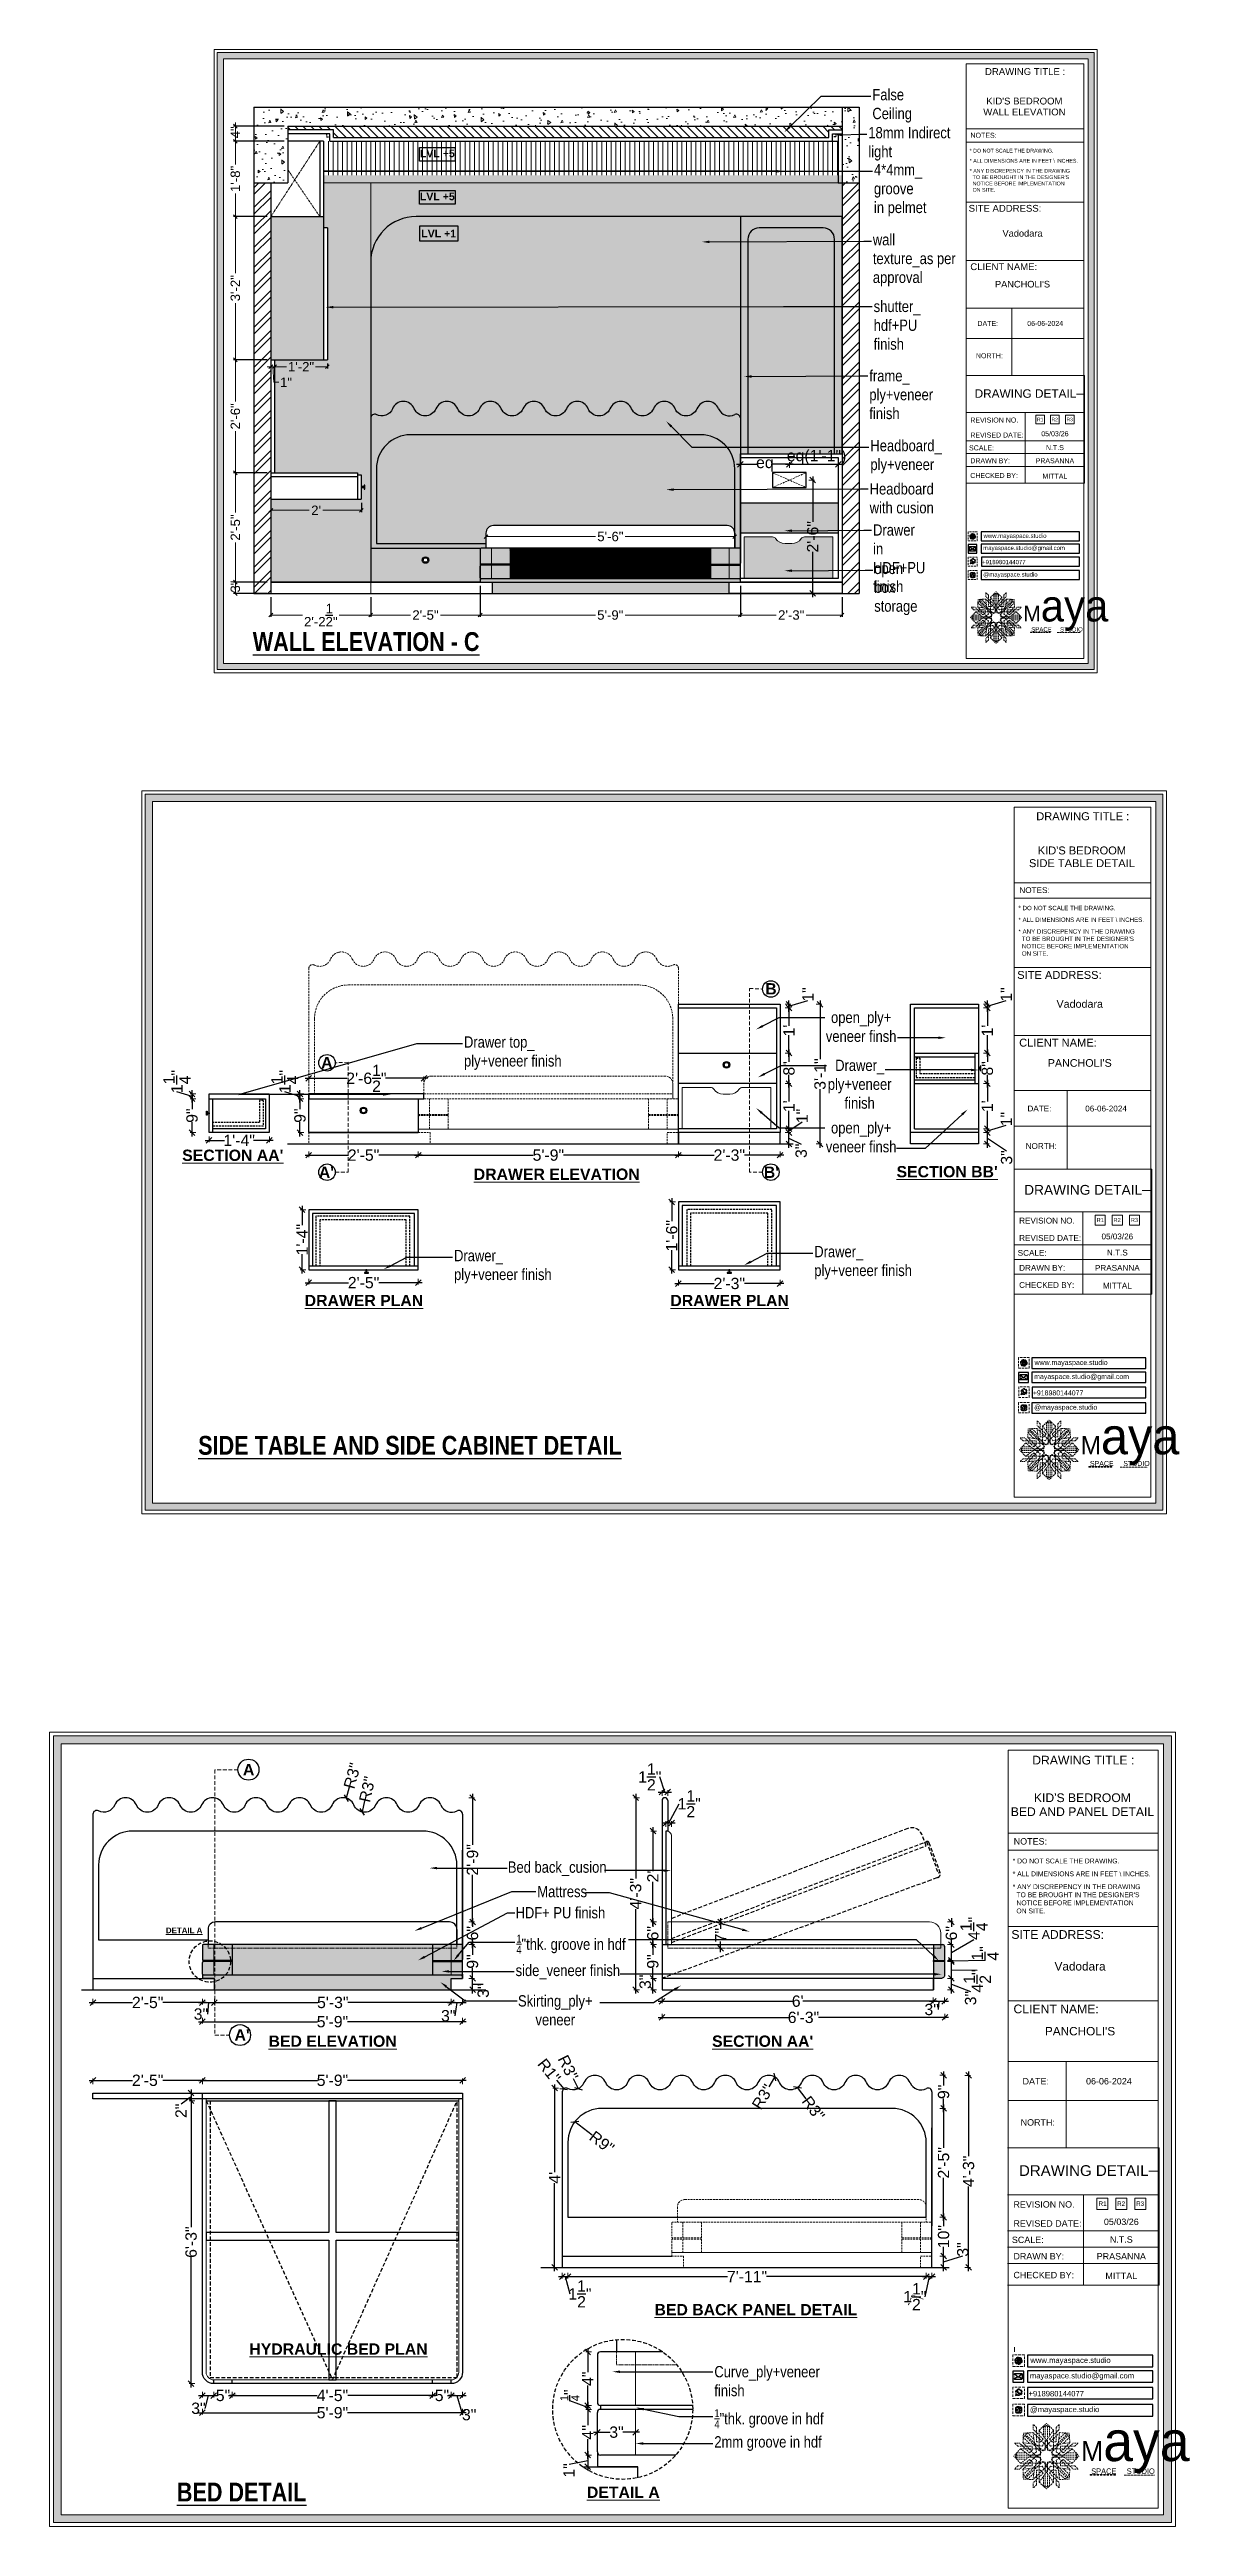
# Model space of a CAD drawing. Header units: millimetres. Extents: x 56222 to 3066687, y -650199 to -121287.
# Drawn here: x 131778 to 132080, y -183438 to -182781 of the extents above; entities that cross this region are included whole.
import ezdxf
from ezdxf import colors
from ezdxf.entities.mleader import LeaderData, LeaderLine
from ezdxf.enums import TextEntityAlignment as Align
from ezdxf.math import Vec2, Vec3

# ---------------------------------------------------------------- set-up
doc = ezdxf.new("R2010")
doc.units = ezdxf.units.MM
doc.header["$MEASUREMENT"] = 0
doc.header["$PDMODE"] = 35
for name, pattern in [('00 . GROUND FLOOR$0$DASHED', [0.75, 0.5, -0.25]), ('00-Floor Plan$0$DASHED', [0.75, 0.5, -0.25]), ('DASHED', [0.75, 0.5, -0.25]), ('DASHED2', [0.375, 0.25, -0.125]), ('DASHEDX2', [1.5, 1, -0.5])]:
    doc.linetypes.add(name, pattern=pattern)
doc.layers.get('Defpoints').update_dxf_attribs({"color": 220})
for name, color, linetype, lineweight in [('$TD_AUDIT_GENERATED_(A0BDF17)', 32, 'Continuous', 30), ('DIM.', 250, 'Continuous', 13), ('dim05', 1, 'Continuous', 13), ('Dimension', 10, 'DASHEDX2', 20), ('el', 7, 'Continuous', 20), ('ELEC-wires', 1, 'DASHED2', 13), ('FURNITURE', 32, 'Continuous', 9), ('FURNITURE-1', 252, 'Continuous', 13), ('GROUND FLOOR', 7, 'Continuous', 9), ('GROUND FLOOR  ( HATCH )', 251, 'Continuous', 9), ('Labelling', 1, 'Continuous', 25), ('NAME PLATE', 7, 'Continuous', 25), ('SECTION ( SLAB PLine )', 104, 'Continuous', 30), ('Text', 7, 'Continuous', 15), ('wall', 7, 'Continuous', 30), ('XX~SLAB ( BEAM )~ ( DIM )', 7, 'Continuous', 9)]:
    doc.layers.add(name, color=color, linetype=linetype, lineweight=lineweight)
doc.layers.add('AR HATCH-7', color=7, linetype='Continuous')
doc.layers.add('Labels and Texts', color=8, linetype='Continuous')
doc.styles.add('Arial', font='arial.ttf')
doc.styles.add('century g', font='GOTHIC.TTF')
doc.styles.get("Standard").update_dxf_attribs({"font": 'arial.ttf', "height": 6})
doc.styles.add('style4', font='ARIALN.TTF')
doc.dimstyles.new('Archana', dxfattribs={"dimtxt": 3, "dimasz": 1.5, "dimexe": 0.5, "dimexo": 0.5, "dimgap": 0, "dimtad": 0, "dimzin": 0, "dimdsep": 46, "dimlunit": 4, "dimtxsty": 'Arial', "dimblk": 'OBLIQUE', "dimcen": 0, "dimdle": 1, "dimclrd": 1, "dimclre": 1, "dimclrt": 5, "dimadec": 0, "dimazin": 0, "dimtfac": 1, "dimtofl": 0, "dimtmove": 1, "dimatfit": 3, "dimfxl": 1, "dimfxlon": 1, "dimtolj": 1, "dimtzin": 0, "dimlwd": 25, "dimlwe": -1, "dimarcsym": 0})
doc.dimstyles.new('ISO-25', dxfattribs={"dimtxt": 2.5, "dimasz": 1, "dimexe": 0.5, "dimexo": 1, "dimtad": 0, "dimdec": 1, "dimlunit": 4, "dimtxsty": 'Standard', "dimblk": 'OBLIQUE', "dimcen": 2.5, "dimclrd": 1, "dimclre": 1, "dimclrt": 5, "dimadec": 0, "dimazin": 0, "dimtfac": 1, "dimtdec": 1, "dimtmove": 0, "dimatfit": 3, "dimfxl": 1, "dimlwd": -1, "dimarcsym": 0})

msp = doc.modelspace()

# ---------------------------------------------------------------- texts
at = {"color": 18, "true_color": 0x000000, "attachment_point": 1}
for s, width, gutter_width, insert, char_height in [('www.mayaspace.studio', 7.64634, 6.396, (132025.649, -182909.077), 1.13862), ('mayaspace.studio@gmail.com', 4.77032, 3.99, (132025.559, -182912.289), 1.13862), ('+918980144077', 18.60201, 3.99, (132025.264, -182916.034), 1.13862), ('@mayaspace.studio', 4.77032, 3.99, (132025.559, -182919.308), 1.13862), ('www.mayaspace.studio', 8.87229, 7.421, (132039.17, -183128.335), 1.32117), ('mayaspace.studio@gmail.com', 5.53515, 4.63, (132039.065, -183132.062), 1.32117), ('+918980144077', 21.58449, 4.63, (132038.723, -183136.408), 1.32117), ('@mayaspace.studio', 5.53515, 4.63, (132039.065, -183140.206), 1.32117), ('www.mayaspace.studio', 9.74684, 8.153, (132038.064, -183393.017), 1.4514), ('mayaspace.studio@gmail.com', 6.08076, 5.086, (132037.948, -183397.111), 1.4514), ('+918980144077', 23.71212, 5.086, (132037.573, -183401.886), 1.4514), ('@mayaspace.studio', 6.08076, 5.086, (132037.948, -183406.059), 1.4514)]:
    msp.add_mtext_dynamic_manual_height_columns(s, width=width, gutter_width=gutter_width, heights=[0], dxfattribs=dict(at, insert=insert, char_height=char_height))
at = {"layer": 'DIM.', "color": 1}
for s, width, gutter_width, insert, char_height, attachment_point in [('{\\fArial|b1|i0|c0|p34;B}', 81.87572, 1.128, (131967.748, -183031.349, -2.248), 3, 7), ('{\\fArial|b1|i0|c0|p34;A}', 81.87572, 1.128, (131853.008, -183050.916, -2.248), 3, 9), ("{\\fArial|b1|i0|c0|p34;\\LSECTION AA'}", 111.55884, 1, (131813.112, -183072.519), 3, 1), ("{\\fArial|b1|i0|c0|p34;A'}", 81.87572, 1.128, (131853.381, -183080.027, -2.248), 3, 9), ('{\\fArial|b1|i0|c0|p34;\\LDRAWER ELEVATION}', 111.55884, 1, (131890.445, -183077.548), 3, 1), ("{\\fArial|b1|i0|c0|p34;B'}", 81.87572, 1.128, (131967.375, -183080.019, -2.248), 3, 7), ("{\\fArial|b1|i0|c0|p34;\\LSECTION BB'}", 111.55884, 1, (132002.571, -183076.871), 3, 1), ('{\\fArial|b1|i0|c0|p34;\\LDRAWER PLAN}', 111.55884, 1, (131845.609, -183111.054), 3, 1), ('{\\fArial|b1|i0|c0|p34;\\LDRAWER PLAN}', 111.55884, 1, (131942.593, -183111.054), 3, 1), ('{\\fArial|b1|i0|c0|p34;A}', 81.87572, 1.128, (131829.232, -183235.505, -2.248), 3, 1), ('{\\fArial|b1|i0|c0|p34;\\LDETAIL A}', 111.55884, 1, (131808.801, -183278.937), 1.5, 1), ("{\\fArial|b1|i0|c0|p34;A'}", 81.87572, 1.128, (131826.993, -183305.922, -2.248), 3, 1), ('{\\fArial|b1|i0|c0|p34;\\LBED ELEVATION}', 111.55884, 1, (131836.016, -183307.587), 3, 1), ("{\\fArial|b1|i0|c0|p34;\\LSECTION AA'}", 111.55884, 1, (131953.642, -183307.587), 3, 1), ('{\\fArial|b1|i0|c0|p34;\\LBED BACK PANEL DETAIL}', 111.55884, 1, (131938.382, -183378.828), 3, 1), ('{\\fArial|b1|i0|c0|p34;\\LHYDRAULIC BED PLAN }', 111.55884, 1, (131830.937, -183389.282), 3, 1), ('{\\fArial|b1|i0|c0|p34;\\LDETAIL A}', 111.55884, 1, (131920.448, -183427.281), 3, 1)]:
    msp.add_mtext_dynamic_manual_height_columns(s, width=width, gutter_width=gutter_width, heights=[0], dxfattribs=dict(at, insert=insert, char_height=char_height, attachment_point=attachment_point))
at = {"layer": 'Labelling', "color": 251, "true_color": 0x636466, "char_height": 5, "attachment_point": 5, "style": 'style4'}
for s, width, insert in [('{\\fArial Narrow|b1|i0|c0|p34;\\LWALL ELEVATION - C }', 79.10806, (131861.902, -182937.748)), ('{\\fArial Narrow|b1|i0|c0|p34;\\LSIDE TABLE AND SIDE CABINET DETAIL}', 185.34996, (131873.508, -183151.019)), ('{\\fArial Narrow|b1|i0|c0|p34;\\LBED DETAIL}', 79.10806, (131828.883, -183428.73))]:
    msp.add_mtext_dynamic_manual_height_columns(s, width=width, gutter_width=1, heights=[0], dxfattribs=dict(at, insert=insert))
at = {"layer": 'NAME PLATE', "style": 'Arial'}
for s, height, p in [('DRAWING TITLE : ', 1.81327, (132037.013, -182787.363)), ('WALL ELEVATION', 1.81327, (132036.486, -182798.098)), ("KID'S BEDROOM", 1.81327, (132036.479, -182795.193)), ('NOTES:', 1.3323, (132025.651, -182804.03)), ('SITE ADDRESS:', 1.81327, (132031.337, -182823.657)), ('Vadodara', 1.7529, (132035.987, -182830.256)), ('CLIENT NAME:', 1.81327, (132031.006, -182839.149)), ("PANCHOLI'S", 1.7529, (132035.987, -182843.753)), ('DATE:', 1.3323, (132026.769, -182853.967)), ('06-06-2024', 1.3323, (132041.994, -182853.967)), ('NORTH:', 1.3323, (132027.194, -182862.533)), ('DRAWING DETAIL', 2.24179, (132036.763, -182873.018)), ('REVISION NO.', 1.33231, (132028.489, -182879.598)), ('REVISED DATE: ', 1.33231, (132029.472, -182883.57)), ('SCALE:', 1.3323, (132025.115, -182886.978)), ('CHECKED BY:', 1.33231, (132028.438, -182894.31)), ('DRAWN BY:', 1.3323, (132027.402, -182890.401)), ('PRASANNA', 1.3323, (132044.574, -182890.407)), ('MITTAL', 1.3323, (132044.574, -182894.487)), ('DRAWING TITLE : ', 2.104, (132052.356, -182985.104)), ("KID'S BEDROOM", 2.104, (132051.736, -182994.189)), ('SIDE TABLE DETAIL', 2.104, (132051.745, -182997.56)), ('NOTES:', 1.5459, (132039.172, -183004.443)), ('SITE ADDRESS:', 2.104, (132045.77, -183027.216)), ('Vadodara', 2.0339, (132051.165, -183034.873)), ('CLIENT NAME:', 2.104, (132045.386, -183045.193)), ("PANCHOLI'S", 2.0339, (132051.165, -183050.534)), ('DATE:', 1.5459, (132040.469, -183062.386)), ('06-06-2024', 1.5459, (132058.136, -183062.386)), ('NORTH:', 1.5459, (132040.962, -183072.325)), ('DRAWING DETAIL', 2.60122, (132052.066, -183084.491)), ('REVISION NO.', 1.54592, (132042.465, -183092.126)), ('SCALE:', 1.5459, (132038.551, -183100.69)), ('REVISED DATE: ', 1.54592, (132043.606, -183096.736)), ('DRAWN BY:', 1.5459, (132041.204, -183104.662)), ('PRASANNA', 1.5459, (132061.13, -183104.668)), ('CHECKED BY:', 1.54592, (132042.406, -183109.197)), ('MITTAL', 1.5459, (132061.13, -183109.403)), ('DRAWING TITLE : ', 2.31139, (132052.55, -183235.667)), ("KID'S BEDROOM", 2.31139, (132051.868, -183245.647)), ('BED AND PANEL DETAIL', 2.31139, (132051.878, -183249.351)), ('NOTES:', 1.6983, (132038.066, -183256.913)), ('SITE ADDRESS:', 2.31139, (132045.314, -183281.931)), ('Vadodara', 2.2344, (132051.241, -183290.342)), ('CLIENT NAME:', 2.31139, (132044.893, -183301.679)), ("PANCHOLI'S", 2.2344, (132051.241, -183307.547)), ('DATE:', 1.6983, (132039.491, -183320.568)), ('06-06-2024', 1.6983, (132058.899, -183320.568)), ('NORTH:', 1.6983, (132040.033, -183331.486)), ('DRAWING DETAIL', 2.85763, (132052.23, -183344.851)), ('REVISION NO.', 1.69831, (132041.684, -183353.239)), ('SCALE:', 1.6983, (132037.383, -183362.646)), ('REVISED DATE: ', 1.69831, (132042.937, -183358.303)), ('DRAWN BY:', 1.6983, (132040.299, -183367.01)), ('PRASANNA', 1.6983, (132062.188, -183367.017)), ('CHECKED BY:', 1.69831, (132041.618, -183371.993)), ('MITTAL', 1.6983, (132062.188, -183372.218))]:
    msp.add_text(s, height=height, dxfattribs=at).set_placement(p, align=Align.CENTER)
for s, height, p in [('R1', 0.9392, (132039.834, -182879.254)), ('R2', 0.9392, (132043.69, -182879.254)), ('R1', 1.0898, (132055.629, -183091.727)), ('R2', 1.0898, (132060.104, -183091.727)), ('R1', 1.1972, (132056.145, -183352.8)), ('R2', 1.1972, (132061.061, -183352.8))]:
    msp.add_text(s, height=height, dxfattribs=at).set_placement(p)
at = {"layer": 'NAME PLATE', "color": 18, "true_color": 0x000000, "transparency": 33554687, "char_height": 2, "attachment_point": 5, "style": 'century g'}
for insert in [(131880.782, -182808.195, 3.261), (131880.782, -182819.62, 3.261)]:
    msp.add_mtext_dynamic_manual_height_columns('{\\fArial|b1|i0|c0|p34;LVL +5}', width=51.71911, gutter_width=1, heights=[0], dxfattribs=dict(at, insert=insert))
at = {"layer": 'NAME PLATE', "attachment_point": 1, "style": 'Arial'}
for s, insert, char_height, width in [('* DO NOT SCALE THE DRAWING.', (132021.969, -182806.946), 1.00767, 38.9314), ('* ALL DIMENSIONS ARE IN FEET \\\\ INCHES.', (132021.969, -182809.626), 1.00767, 38.9314), ("* ANY DISCREPENCY IN THE DRAWING \\P  TO BE BROUGHT IN THE DESIGNER'S\\P  NOTICE BEFORE IMPLEMENTATION \\P  ON SITE.", (132021.969, -182812.305), 1.00767, 38.9314), ('* DO NOT SCALE THE DRAWING.', (132034.9, -183007.826), 1.16923, 45.17332), ('* ALL DIMENSIONS ARE IN FEET \\\\ INCHES.', (132034.9, -183010.936), 1.16923, 45.17332), ("* ANY DISCREPENCY IN THE DRAWING \\P  TO BE BROUGHT IN THE DESIGNER'S\\P  NOTICE BEFORE IMPLEMENTATION \\P  ON SITE.", (132034.9, -183014.045), 1.16923, 45.17332), ('* DO NOT SCALE THE DRAWING.', (132033.373, -183260.63), 1.28448, 49.62615), ('* ALL DIMENSIONS ARE IN FEET \\\\ INCHES.', (132033.373, -183264.045), 1.28448, 49.62615), ("* ANY DISCREPENCY IN THE DRAWING \\P  TO BE BROUGHT IN THE DESIGNER'S\\P  NOTICE BEFORE IMPLEMENTATION \\P  ON SITE.", (132033.373, -183267.461), 1.28448, 49.62615)]:
    msp.add_mtext(s, dxfattribs=dict(at, insert=insert, char_height=char_height, width=width))
at = {"layer": 'NAME PLATE', "color": 251, "true_color": 0x636466, "transparency": 33554687, "insert": (131881.143, -182829.451, 3.261), "char_height": 2, "attachment_point": 5, "style": 'century g'}
msp.add_mtext_dynamic_manual_height_columns('{\\fArial|b1|i0|c0|p34;\\C256;\\c0;LVL +1}', width=51.71911, gutter_width=1, heights=[0], dxfattribs=at)
at = {"layer": 'NAME PLATE', "lineweight": 0, "attachment_point": 2, "style": 'Arial'}
for s, insert, char_height, width in [('05/03/26', (132044.574, -182881.891), 1.3323, 11.54603), ('R3', (132048.489, -182878.311), 0.9392, 1.83312), ('N.T.S', (132044.574, -182885.579), 1.3323, 2.60031), ('R3', (132065.672, -183090.633), 1.0898, 2.12702), ('05/03/26', (132061.13, -183094.787), 1.5459, 13.39722), ('N.T.S', (132061.13, -183099.066), 1.5459, 3.01723), ('R3', (132067.178, -183351.598), 1.1972, 2.33669), ('05/03/26', (132062.188, -183356.162), 1.6983, 14.71781), ('N.T.S', (132062.188, -183360.863), 1.6983, 3.31464)]:
    msp.add_mtext(s, dxfattribs=dict(at, insert=insert, char_height=char_height, width=width))

# ---------------------------------------------------------------- blocks, each defined once
blk = doc.blocks.new('_Oblique')
at = {"layer": 'wall', "color": 0, "lineweight": -2}
blk.add_line((-0.5, -0.5), (0.5, 0.5), dxfattribs=at)
blk = doc.blocks.new('*D753')
at = {"layer": 'Defpoints', "color": 0, "lineweight": 30, "transparency": 16777216}
for p in [(131836.63, -182924.95), (131863.13, -182924.95), (131863.13, -182930.68)]:
    blk.add_point(p, dxfattribs=at)
at = {"layer": 'dim05', "color": 1, "linetype": 'Continuous', "lineweight": -2, "transparency": 16777216}
for p, q in [((131836.63, -182925.95), (131836.63, -182931.18)), ((131863.13, -182925.95), (131863.13, -182931.18))]:
    blk.add_line(p, q, dxfattribs=at)
at = {"layer": 'dim05', "color": 1, "linetype": 'Continuous', "transparency": 16777216}
for p, q in [((131836.63, -182930.68), (131845, -182930.68)), ((131863.13, -182930.68), (131854.76, -182930.68))]:
    blk.add_line(p, q, dxfattribs=at)
at = {"layer": 'dim05', "color": 1, "transparency": 16777216, "rotation": 180}
blk.add_blockref('_Oblique', (131836.63, -182930.68), dxfattribs=at)
at = {"layer": 'dim05', "color": 1, "transparency": 16777216}
blk.add_blockref('_Oblique', (131863.13, -182930.68), dxfattribs=at)
at = {"layer": 'dim05', "color": 5, "lineweight": 25, "transparency": 16777216, "insert": (131849.88, -182930.68), "char_height": 2.5, "attachment_point": 5, "style": 'Arial'}
blk.add_mtext('2\'-2{\\H1x;\\S1/2;}"', dxfattribs=at)
blk = doc.blocks.new('*D754')
at = {"layer": 'Defpoints', "color": 0, "lineweight": 30, "transparency": 16777216}
for p in [(131863.13, -182924.95), (131892.15, -182921.95), (131892.15, -182930.68)]:
    blk.add_point(p, dxfattribs=at)
at = {"layer": 'dim05', "color": 1, "linetype": 'Continuous', "lineweight": -2, "transparency": 16777216}
for p, q in [((131863.13, -182925.95), (131863.13, -182931.18)), ((131892.15, -182922.95), (131892.15, -182931.18))]:
    blk.add_line(p, q, dxfattribs=at)
at = {"layer": 'dim05', "color": 1, "linetype": 'Continuous', "transparency": 16777216}
for p, q in [((131863.13, -182930.68), (131873.67, -182930.68)), ((131892.15, -182930.68), (131881.61, -182930.68))]:
    blk.add_line(p, q, dxfattribs=at)
at = {"layer": 'dim05', "color": 1, "transparency": 16777216, "rotation": 180}
blk.add_blockref('_Oblique', (131863.13, -182930.68), dxfattribs=at)
at = {"layer": 'dim05', "color": 1, "transparency": 16777216}
blk.add_blockref('_Oblique', (131892.15, -182930.68), dxfattribs=at)
at = {"layer": 'dim05', "color": 5, "lineweight": 25, "transparency": 16777216, "insert": (131877.64, -182930.68), "char_height": 2.5, "attachment_point": 5, "style": 'Arial'}
blk.add_mtext('2\'-5"', dxfattribs=at)
blk = doc.blocks.new('*D755')
at = {"layer": 'Defpoints', "color": 0, "lineweight": 30, "transparency": 16777216}
for p in [(131892.15, -182921.95), (131961.15, -182921.95), (131961.15, -182930.68)]:
    blk.add_point(p, dxfattribs=at)
at = {"layer": 'dim05', "color": 1, "linetype": 'Continuous', "lineweight": -2, "transparency": 16777216}
for p, q in [((131892.15, -182922.95), (131892.15, -182931.18)), ((131961.15, -182922.95), (131961.15, -182931.18))]:
    blk.add_line(p, q, dxfattribs=at)
at = {"layer": 'dim05', "color": 1, "linetype": 'Continuous', "transparency": 16777216}
for p, q in [((131892.15, -182930.68), (131922.7, -182930.68)), ((131961.15, -182930.68), (131930.6, -182930.68))]:
    blk.add_line(p, q, dxfattribs=at)
at = {"layer": 'dim05', "color": 1, "transparency": 16777216, "rotation": 180}
blk.add_blockref('_Oblique', (131892.15, -182930.68), dxfattribs=at)
at = {"layer": 'dim05', "color": 1, "transparency": 16777216}
blk.add_blockref('_Oblique', (131961.15, -182930.68), dxfattribs=at)
at = {"layer": 'dim05', "color": 5, "lineweight": 25, "transparency": 16777216, "insert": (131926.65, -182930.68), "char_height": 2.5, "attachment_point": 5, "style": 'Arial'}
blk.add_mtext('5\'-9"', dxfattribs=at)
blk = doc.blocks.new('*D756')
at = {"layer": 'Defpoints', "color": 0, "lineweight": 30, "transparency": 16777216}
for p in [(131961.15, -182921.95), (131988.13, -182924.95), (131988.13, -182930.68)]:
    blk.add_point(p, dxfattribs=at)
at = {"layer": 'dim05', "color": 1, "linetype": 'Continuous', "lineweight": -2, "transparency": 16777216}
for p, q in [((131961.15, -182922.95), (131961.15, -182931.18)), ((131988.13, -182925.95), (131988.13, -182931.18))]:
    blk.add_line(p, q, dxfattribs=at)
at = {"layer": 'dim05', "color": 1, "linetype": 'Continuous', "transparency": 16777216}
for p, q in [((131961.15, -182930.68), (131970.67, -182930.68)), ((131988.13, -182930.68), (131978.61, -182930.68))]:
    blk.add_line(p, q, dxfattribs=at)
at = {"layer": 'dim05', "color": 1, "transparency": 16777216, "rotation": 180}
blk.add_blockref('_Oblique', (131961.15, -182930.68), dxfattribs=at)
at = {"layer": 'dim05', "color": 1, "transparency": 16777216}
blk.add_blockref('_Oblique', (131988.13, -182930.68), dxfattribs=at)
at = {"layer": 'dim05', "color": 5, "lineweight": 25, "transparency": 16777216, "insert": (131974.64, -182930.68), "char_height": 2.5, "attachment_point": 5, "style": 'Arial'}
blk.add_mtext('2\'-3"', dxfattribs=at)
blk = doc.blocks.new('*D757')
at = {"layer": 'Defpoints', "color": 0, "lineweight": 30, "transparency": 16777216}
for p in [(131827.22, -182921.95), (131836.63, -182921.95), (131836.63, -182924.95)]:
    blk.add_point(p, dxfattribs=at)
at = {"layer": 'dim05', "color": 1, "linetype": 'Continuous', "lineweight": -2, "transparency": 16777216}
for p, q in [((131835.63, -182921.95), (131826.72, -182921.95)), ((131835.63, -182924.95), (131826.72, -182924.95))]:
    blk.add_line(p, q, dxfattribs=at)
at = {"layer": 'dim05', "color": 1, "linetype": 'Continuous', "transparency": 16777216}
blk.add_line((131827.22, -182924.95), (131827.22, -182921.95), dxfattribs=at)
at = {"layer": 'dim05', "color": 1, "transparency": 16777216}
for p, rotation in [((131827.22, -182921.95), 90), ((131827.22, -182924.95), 270)]:
    blk.add_blockref('_Oblique', p, dxfattribs=dict(at, rotation=rotation))
at = {"layer": 'dim05', "color": 5, "lineweight": 25, "transparency": 16777216, "insert": (131827.22, -182923.12), "char_height": 2.5, "attachment_point": 5, "rotation": 90, "style": 'Arial'}
blk.add_mtext('3"', dxfattribs=at)
blk = doc.blocks.new('*D758')
at = {"layer": 'Defpoints', "color": 0, "lineweight": 30, "transparency": 16777216}
for p in [(131827.22, -182892.95), (131836.63, -182892.95), (131836.63, -182921.95)]:
    blk.add_point(p, dxfattribs=at)
at = {"layer": 'dim05', "color": 1, "linetype": 'Continuous', "lineweight": -2, "transparency": 16777216}
for p, q in [((131835.63, -182892.95), (131826.72, -182892.95)), ((131835.63, -182921.95), (131826.72, -182921.95))]:
    blk.add_line(p, q, dxfattribs=at)
at = {"layer": 'dim05', "color": 1, "linetype": 'Continuous', "transparency": 16777216}
for p, q in [((131827.22, -182892.95), (131827.22, -182903.49)), ((131827.22, -182921.95), (131827.22, -182911.42))]:
    blk.add_line(p, q, dxfattribs=at)
at = {"layer": 'dim05', "color": 1, "transparency": 16777216}
for p, rotation in [((131827.22, -182892.95), 90), ((131827.22, -182921.95), 270)]:
    blk.add_blockref('_Oblique', p, dxfattribs=dict(at, rotation=rotation))
at = {"layer": 'dim05', "color": 5, "lineweight": 25, "transparency": 16777216, "insert": (131827.22, -182907.45), "char_height": 2.5, "attachment_point": 5, "rotation": 90, "style": 'Arial'}
blk.add_mtext('2\'-5"', dxfattribs=at)
blk = doc.blocks.new('*D759')
at = {"layer": 'Defpoints', "color": 0, "lineweight": 30, "transparency": 16777216}
for p in [(131827.22, -182862.94), (131836.63, -182862.94), (131836.63, -182892.95)]:
    blk.add_point(p, dxfattribs=at)
at = {"layer": 'dim05', "color": 1, "linetype": 'Continuous', "lineweight": -2, "transparency": 16777216}
for p, q in [((131835.63, -182862.94), (131826.72, -182862.94)), ((131835.63, -182892.95), (131826.72, -182892.95))]:
    blk.add_line(p, q, dxfattribs=at)
at = {"layer": 'dim05', "color": 1, "linetype": 'Continuous', "transparency": 16777216}
for p, q in [((131827.22, -182862.94), (131827.22, -182873.98)), ((131827.22, -182892.95), (131827.22, -182881.92))]:
    blk.add_line(p, q, dxfattribs=at)
at = {"layer": 'dim05', "color": 1, "transparency": 16777216}
for p, rotation in [((131827.22, -182862.94), 90), ((131827.22, -182892.95), 270)]:
    blk.add_blockref('_Oblique', p, dxfattribs=dict(at, rotation=rotation))
at = {"layer": 'dim05', "color": 5, "lineweight": 25, "transparency": 16777216, "insert": (131827.22, -182877.95), "char_height": 2.5, "attachment_point": 5, "rotation": 90, "style": 'Arial'}
blk.add_mtext('2\'-6"', dxfattribs=at)
blk = doc.blocks.new('*D760')
at = {"layer": 'Defpoints', "color": 0, "lineweight": 30, "transparency": 16777216}
for p in [(131827.22, -182824.95), (131836.63, -182824.95), (131836.63, -182862.94)]:
    blk.add_point(p, dxfattribs=at)
at = {"layer": 'dim05', "color": 1, "linetype": 'Continuous', "lineweight": -2, "transparency": 16777216}
for p, q in [((131835.63, -182824.95), (131826.72, -182824.95)), ((131835.63, -182862.94), (131826.72, -182862.94))]:
    blk.add_line(p, q, dxfattribs=at)
at = {"layer": 'dim05', "color": 1, "linetype": 'Continuous', "transparency": 16777216}
for p, q in [((131827.22, -182824.95), (131827.22, -182840)), ((131827.22, -182862.94), (131827.22, -182847.89))]:
    blk.add_line(p, q, dxfattribs=at)
at = {"layer": 'dim05', "color": 1, "transparency": 16777216}
for p, rotation in [((131827.22, -182824.95), 90), ((131827.22, -182862.94), 270)]:
    blk.add_blockref('_Oblique', p, dxfattribs=dict(at, rotation=rotation))
at = {"layer": 'dim05', "color": 5, "lineweight": 25, "transparency": 16777216, "insert": (131827.22, -182843.95), "char_height": 2.5, "attachment_point": 5, "rotation": 90, "style": 'Arial'}
blk.add_mtext('3\'-2"', dxfattribs=at)
blk = doc.blocks.new('*D761')
at = {"layer": 'Defpoints', "color": 0, "lineweight": 30, "transparency": 16777216}
for p in [(131827.22, -182804.95), (131841.13, -182804.95), (131836.63, -182824.95)]:
    blk.add_point(p, dxfattribs=at)
at = {"layer": 'dim05', "color": 1, "linetype": 'Continuous', "lineweight": -2, "transparency": 16777216}
for p, q in [((131840.13, -182804.95), (131826.72, -182804.95)), ((131835.63, -182824.95), (131826.72, -182824.95))]:
    blk.add_line(p, q, dxfattribs=at)
at = {"layer": 'dim05', "color": 1, "linetype": 'Continuous', "transparency": 16777216}
for p, q in [((131827.22, -182804.95), (131827.22, -182811.12)), ((131827.22, -182824.95), (131827.22, -182818.78))]:
    blk.add_line(p, q, dxfattribs=at)
at = {"layer": 'dim05', "color": 1, "transparency": 16777216}
for p, rotation in [((131827.22, -182804.95), 90), ((131827.22, -182824.95), 270)]:
    blk.add_blockref('_Oblique', p, dxfattribs=dict(at, rotation=rotation))
at = {"layer": 'dim05', "color": 5, "lineweight": 25, "transparency": 16777216, "insert": (131827.22, -182814.95), "char_height": 2.5, "attachment_point": 5, "rotation": 90, "style": 'Arial'}
blk.add_mtext('1\'-8"', dxfattribs=at)
blk = doc.blocks.new('*D762')
at = {"layer": 'Defpoints', "color": 0, "lineweight": 30, "transparency": 16777216}
for p in [(131827.22, -182800.95), (131841.13, -182800.95), (131841.13, -182804.95)]:
    blk.add_point(p, dxfattribs=at)
at = {"layer": 'dim05', "color": 1, "linetype": 'Continuous', "lineweight": -2, "transparency": 16777216}
for p, q in [((131840.13, -182800.95), (131826.72, -182800.95)), ((131840.13, -182804.95), (131826.72, -182804.95))]:
    blk.add_line(p, q, dxfattribs=at)
at = {"layer": 'dim05', "color": 1, "linetype": 'Continuous', "transparency": 16777216}
for p, q in [((131827.22, -182800.95), (131827.22, -182799.95)), ((131827.22, -182804.95), (131827.22, -182800.95)), ((131827.22, -182804.95), (131827.22, -182805.95))]:
    blk.add_line(p, q, dxfattribs=at)
at = {"layer": 'dim05', "color": 1, "transparency": 16777216}
for p, rotation in [((131827.22, -182800.95), 270), ((131827.22, -182804.95), 90)]:
    blk.add_blockref('_Oblique', p, dxfattribs=dict(at, rotation=rotation))
at = {"layer": 'dim05', "color": 5, "lineweight": 25, "transparency": 16777216, "insert": (131827.22, -182802.57), "char_height": 2.5, "attachment_point": 5, "rotation": 90, "style": 'Arial'}
blk.add_mtext('4"', dxfattribs=at)
blk = doc.blocks.new('*D763')
at = {"layer": 'Defpoints', "color": 0, "lineweight": 30, "transparency": 16777216}
for p in [(131893.72, -182909.47, 0), (131959.65, -182909.85), (131959.65, -182910)]:
    blk.add_point(p, dxfattribs=at)
at = {"layer": 'dim05', "color": 1, "linetype": 'Continuous', "transparency": 16777216}
for p, q in [((131893.72, -182909.85), (131922.74, -182909.85)), ((131959.65, -182909.85), (131930.63, -182909.85))]:
    blk.add_line(p, q, dxfattribs=at)
at = {"layer": 'dim05', "color": 1, "linetype": 'Continuous', "lineweight": -2, "transparency": 16777216}
for p, q in [((131893.72, -182910.47), (131893.72, -182910.35)), ((131959.65, -182909), (131959.65, -182909.35))]:
    blk.add_line(p, q, dxfattribs=at)
at = {"layer": 'dim05', "color": 1, "transparency": 16777216, "rotation": 180}
blk.add_blockref('_Oblique', (131893.72, -182909.85), dxfattribs=at)
at = {"layer": 'dim05', "color": 1, "transparency": 16777216}
blk.add_blockref('_Oblique', (131959.65, -182909.85), dxfattribs=at)
at = {"layer": 'dim05', "color": 5, "lineweight": 25, "transparency": 16777216, "insert": (131926.68, -182909.85), "char_height": 2.5, "attachment_point": 5, "style": 'Arial'}
blk.add_mtext('5\'-6"', dxfattribs=at)
blk = doc.blocks.new('FSFSF')
at = {"color": 42, "lineweight": 5, "true_color": 0xe0ac11}
for p, q in [((28587.7, 131.2), (28591.1, 131.2)), ((28589.8, 129.1), (28587.7, 131.2)), ((28597.5, 124.8), (28591.1, 131.2)), ((28593.2, 131.5), (28593.5, 137.7)), ((28593.2, 131.5), (28601.7, 122.7)), ((28601.2, 130.2), (28593.2, 131.5)), ((28593.4, 135), (28594.6, 136.1)), ((28593.4, 135), (28597.6, 130.8)), ((28599.8, 138.1), (28593.5, 137.7)), ((28595.1, 136.7), (28594.5, 136.7)), ((28594.6, 136.1), (28594.6, 136.7)), ((28605.2, 125), (28594.6, 136.1)), ((28596.2, 137.9), (28595.1, 136.7)), ((28606.3, 126.1), (28595.1, 136.7)), ((28596.2, 137.9), (28600.5, 133.6)), ((28599.8, 138.1), (28608.6, 129.6)), ((28601, 130), (28599.8, 138.1)), ((28600, 143.5), (28600, 140.2)), ((28602.1, 141.4), (28600, 143.5)), ((28606.5, 133.8), (28600, 140.2)), ((28602.1, 125.4), (28601.2, 130.2)), ((28602.1, 141.4), (28602.1, 132)), ((28604.7, 132), (28602.1, 132)), ((28603.9, 139.7), (28608.6, 144.1)), ((28603.9, 126.6), (28603.9, 139.7)), ((28603.9, 139.7), (28608.6, 133)), ((28606.5, 133.8), (28604.7, 132)), ((28605.9, 129.2), (28608.6, 133)), ((28607.9, 142.2), (28606.6, 142.2)), ((28606.6, 142.2), (28606.6, 135.8)), ((28607.9, 142.2), (28608.6, 142.8)), ((28607.9, 142.2), (28607.9, 126.6)), ((28613.3, 139.7), (28608.6, 144.1)), ((28609.3, 142.2), (28608.6, 142.8)), ((28613.3, 139.7), (28608.6, 133)), ((28617.4, 138.1), (28608.6, 129.6)), ((28611.3, 129.2), (28608.6, 133)), ((28609.3, 142.2), (28609.3, 126.6)), ((28609.3, 142.2), (28610.6, 142.2)), ((28610.6, 142.2), (28610.6, 135.8)), ((28610.7, 133.8), (28617.1, 140.2)), ((28610.7, 133.8), (28612.4, 132)), ((28610.9, 126.1), (28622, 136.7)), ((28612, 125), (28622.6, 136.1)), ((28612.4, 132), (28615, 132)), ((28613.3, 126.6), (28613.3, 139.7)), ((28615, 141.4), (28617.1, 143.5)), ((28615, 141.4), (28615, 132)), ((28615.1, 125.4), (28615.9, 130.2)), ((28624, 131.5), (28615.5, 122.7)), ((28615.9, 130.2), (28624, 131.5)), ((28616.1, 130), (28617.4, 138.1)), ((28620.9, 137.9), (28616.7, 133.6)), ((28617.1, 143.5), (28617.1, 140.2)), ((28617.4, 138.1), (28623.6, 137.7)), ((28623.8, 135), (28619.6, 130.8)), ((28619.7, 124.8), (28626.1, 131.2)), ((28620.9, 137.9), (28622, 136.7)), ((28622, 136.7), (28622.6, 136.7)), ((28622.6, 136.1), (28622.6, 136.7)), ((28623.8, 135), (28622.6, 136.1)), ((28624, 131.5), (28623.6, 137.7)), ((28629.5, 131.2), (28626.1, 131.2)), ((28627.3, 129.1), (28629.5, 131.2)), ((28591.6, 127.4), (28587.2, 122.7)), ((28591.6, 117.9), (28587.2, 122.7)), ((28589.8, 116.2), (28587.7, 114.1)), ((28587.7, 114.1), (28591.1, 114.1)), ((28589, 123.3), (28588.4, 122.7)), ((28589, 122), (28588.4, 122.7)), ((28589, 123.3), (28589, 124.7)), ((28589, 124.7), (28595.4, 124.7)), ((28589, 123.3), (28604.7, 123.3)), ((28589, 122), (28604.7, 122)), ((28589, 122), (28589, 120.7)), ((28589, 120.7), (28595.4, 120.7)), ((28589.8, 129.1), (28599.3, 129.1)), ((28589.8, 116.2), (28599.3, 116.2)), ((28597.5, 120.5), (28591.1, 114.1)), ((28604.7, 127.4), (28591.6, 127.4)), ((28591.6, 127.4), (28598.2, 122.7)), ((28591.6, 117.9), (28598.2, 122.7)), ((28604.7, 117.9), (28591.6, 117.9)), ((28593.2, 113.9), (28601.7, 122.7)), ((28601.2, 115.1), (28593.2, 113.9)), ((28593.4, 110.3), (28597.6, 114.5)), ((28605.2, 120.4), (28594.6, 109.2)), ((28606.3, 119.1), (28595.1, 108.5)), ((28597.5, 124.8), (28599.3, 126.5)), ((28597.5, 120.5), (28599.3, 118.8)), ((28602.1, 125.4), (28598.2, 122.7)), ((28602.1, 119.9), (28598.2, 122.7)), ((28599.3, 126.5), (28599.3, 129.1)), ((28599.3, 118.8), (28599.3, 116.2)), ((28599.8, 107.2), (28608.6, 115.7)), ((28601, 115.2), (28599.8, 107.2)), ((28605.9, 129.2), (28601, 130)), ((28605.9, 116), (28601, 115.2)), ((28602.1, 119.9), (28601.2, 115.1)), ((28602.3, 123.3), (28601.7, 122.7)), ((28602.3, 122), (28601.7, 122.7)), ((28602.3, 123.3), (28603, 122.7)), ((28602.3, 122), (28603, 122.7)), ((28605.2, 125), (28603, 122.7)), ((28605.2, 120.4), (28603, 122.7)), ((28603.7, 126.5), (28603.7, 127.4)), ((28604.7, 126.5), (28603.7, 126.5)), ((28604.7, 118.8), (28603.7, 118.8)), ((28603.7, 118.8), (28603.7, 117.9)), ((28604.7, 127.6), (28603.9, 127.6)), ((28607.9, 126.6), (28603.9, 126.6)), ((28607.9, 118.6), (28603.9, 118.6)), ((28603.9, 118.6), (28603.9, 105.5)), ((28604.7, 117.7), (28603.9, 117.7)), ((28604.7, 126.6), (28604.7, 127.6)), ((28604.7, 123.3), (28604.7, 127.4)), ((28604.7, 122), (28604.7, 117.9)), ((28604.7, 118.6), (28604.7, 117.7)), ((28605.9, 116), (28608.6, 112.2)), ((28606.3, 126.1), (28608.6, 128.3)), ((28606.3, 119.1), (28608.6, 117)), ((28607.9, 128.9), (28608.6, 129.6)), ((28607.9, 128.9), (28608.6, 128.3)), ((28607.9, 103), (28607.9, 118.6)), ((28607.9, 116.3), (28608.6, 117)), ((28607.9, 116.3), (28608.6, 115.7)), ((28609.3, 128.9), (28608.6, 129.6)), ((28609.3, 128.9), (28608.6, 128.3)), ((28610.9, 126.1), (28608.6, 128.3)), ((28610.9, 119.1), (28608.6, 117)), ((28609.3, 116.3), (28608.6, 117)), ((28609.3, 116.3), (28608.6, 115.7)), ((28611.3, 116), (28608.6, 112.2)), ((28617.4, 107.2), (28608.6, 115.7)), ((28609.3, 126.6), (28613.3, 126.6)), ((28609.3, 118.6), (28613.3, 118.6)), ((28609.3, 103), (28609.3, 118.6)), ((28610.9, 119.1), (28622, 108.5)), ((28611.3, 129.2), (28616.1, 130)), ((28611.3, 116), (28616.1, 115.2)), ((28612, 125), (28614.2, 122.7)), ((28612, 120.4), (28614.2, 122.7)), ((28612, 120.4), (28622.6, 109.2)), ((28612.5, 126.6), (28612.5, 127.6)), ((28612.5, 127.6), (28613.3, 127.6)), ((28612.5, 123.3), (28612.5, 127.4)), ((28612.5, 127.4), (28625.6, 127.4)), ((28612.5, 126.5), (28613.5, 126.5)), ((28628.2, 123.3), (28612.5, 123.3)), ((28612.5, 122), (28612.5, 117.9)), ((28628.2, 122), (28612.5, 122)), ((28612.5, 118.8), (28613.5, 118.8)), ((28612.5, 118.6), (28612.5, 117.7)), ((28612.5, 117.9), (28625.6, 117.9)), ((28612.5, 117.7), (28613.3, 117.7)), ((28613.3, 118.6), (28613.3, 105.5)), ((28613.5, 126.5), (28613.5, 127.4)), ((28613.5, 118.8), (28613.5, 117.9)), ((28614.9, 123.3), (28614.2, 122.7)), ((28614.9, 122), (28614.2, 122.7)), ((28614.9, 123.3), (28615.5, 122.7)), ((28614.9, 122), (28615.5, 122.7)), ((28615.1, 125.4), (28619, 122.7)), ((28615.1, 119.9), (28619, 122.7)), ((28615.1, 119.9), (28615.9, 115.1)), ((28624, 113.9), (28615.5, 122.7)), ((28615.9, 115.1), (28624, 113.9)), ((28616.1, 115.2), (28617.4, 107.2)), ((28627.3, 129.1), (28617.9, 129.1)), ((28617.9, 126.5), (28617.9, 129.1)), ((28619.7, 124.8), (28617.9, 126.5)), ((28619.7, 120.5), (28617.9, 118.8)), ((28617.9, 118.8), (28617.9, 116.2)), ((28627.3, 116.2), (28617.9, 116.2)), ((28625.6, 127.4), (28619, 122.7)), ((28625.6, 117.9), (28619, 122.7)), ((28623.8, 110.3), (28619.6, 114.5)), ((28619.7, 120.5), (28626.1, 114.1)), ((28628.2, 124.7), (28621.8, 124.7)), ((28628.2, 120.7), (28621.8, 120.7)), ((28625.6, 127.4), (28630, 122.7)), ((28625.6, 117.9), (28630, 122.7)), ((28629.5, 114.1), (28626.1, 114.1)), ((28627.3, 116.2), (28629.5, 114.1)), ((28628.2, 123.3), (28628.2, 124.7)), ((28628.2, 123.3), (28628.8, 122.7)), ((28628.2, 122), (28628.8, 122.7)), ((28628.2, 122), (28628.2, 120.7)), ((28593.2, 113.9), (28593.5, 107.6)), ((28593.4, 110.3), (28594.6, 109.2)), ((28599.8, 107.2), (28593.5, 107.5)), ((28595.1, 108.5), (28594.5, 108.5)), ((28594.6, 109.2), (28594.6, 108.6)), ((28596.2, 107.4), (28595.1, 108.5)), ((28596.2, 107.4), (28600.5, 111.6)), ((28606.5, 111.5), (28600, 105.1)), ((28600, 101.7), (28600, 105.1)), ((28602.1, 103.8), (28600, 101.7)), ((28602.1, 103.8), (28602.1, 113.3)), ((28604.7, 113.3), (28602.1, 113.3)), ((28603.9, 105.5), (28608.6, 112.2)), ((28603.9, 105.5), (28608.6, 101.1)), ((28606.5, 111.5), (28604.7, 113.3)), ((28606.6, 103), (28606.6, 109.4)), ((28607.9, 103), (28606.6, 103)), ((28607.9, 103), (28608.6, 102.4)), ((28613.3, 105.5), (28608.6, 112.2)), ((28613.3, 105.5), (28608.6, 101.1)), ((28609.3, 103), (28608.6, 102.4)), ((28609.3, 103), (28610.6, 103)), ((28610.6, 103), (28610.6, 109.4)), ((28610.7, 111.5), (28612.4, 113.3)), ((28610.7, 111.5), (28617.1, 105.1)), ((28612.4, 113.3), (28615, 113.3)), ((28615, 103.8), (28615, 113.3)), ((28615, 103.8), (28617.1, 101.7)), ((28620.9, 107.4), (28616.7, 111.6)), ((28617.1, 101.7), (28617.1, 105.1)), ((28617.4, 107.2), (28623.6, 107.5)), ((28620.9, 107.4), (28622, 108.5)), ((28622, 108.5), (28622.6, 108.5)), ((28623.8, 110.3), (28622.6, 109.2)), ((28622.6, 109.2), (28622.6, 108.6)), ((28624, 113.9), (28623.6, 107.6))]:
    blk.add_line(p, q, dxfattribs=at)
blk = doc.blocks.new('hgwg')
at = {"layer": 'Dimension', "true_color": 0xd39e00}
h = blk.add_hatch(color=42, dxfattribs=at)
h.dxf.hatch_style = 1
h.paths.add_polyline_path([(27505.7, 45.1), (27494.3, 45.1), (27494.3, 44.9), (27505.7, 44.9)])
h = blk.add_hatch(color=42, dxfattribs=at)
h.dxf.hatch_style = 1
h.paths.add_polyline_path([(27523.3, 44.9), (27509.7, 44.9), (27509.7, 44.8), (27523.3, 44.8)])
at = {"layer": 'Dimension', "color": 42, "true_color": 0xd39e00}
for p, q in [((27494.3, 45.1), (27505.7, 45.1)), ((27494.3, 44.9), (27494.3, 45.1)), ((27494.3, 44.9), (27505.7, 44.9)), ((27505.7, 45.1), (27505.7, 44.9)), ((27509.7, 44.9), (27523.3, 44.9)), ((27509.7, 44.9), (27509.7, 44.8)), ((27509.7, 44.8), (27523.3, 44.8)), ((27523.3, 44.8), (27523.3, 44.9))]:
    blk.add_line(p, q, dxfattribs=at)
at = {"layer": 'Dimension', "color": 42, "true_color": 0xd39e00, "attachment_point": 1}
for s, width, insert, char_height in [('{\\fCinzel|b0|i0|c0|p2;\\H1.5x;M\\fAmsterdam One|b0|i0|c0|p2;\\H2x;aya}', 85.328, (27490.2, 69.2), 6), ('{\\fCinzel|b0|i0|c0|p0;SPACE     STUDIO}', 66.129, (27494.8, 47.9), 2.5)]:
    blk.add_mtext_dynamic_manual_height_columns(s, width=width, gutter_width=30, heights=[0], dxfattribs=dict(at, insert=insert, char_height=char_height))
blk = doc.blocks.new('QEGW4TG')
at = {"layer": 'Dimension', "true_color": 0x000000}
h = blk.add_hatch(color=18, dxfattribs=at)
h.dxf.hatch_style = 1
h.paths.add_polyline_path([(2.7, 1.9, 0.170513), (2.9, 2, 0.190337), (3.1, 2.2, 0.316231), (3.1, 2.3), (2.8, 2.4, 0.273721), (2.7, 2.3, 0.040749), (2.6, 2.3, -0.441282), (2.5, 2.2, -0.11828), (2.1, 2.6, -0.441282), (2.1, 2.7, 0.040749), (2.1, 2.8, 0.290083), (2.1, 2.9), (2, 3.2, 0.316231), (1.9, 3.2, 0.190337), (1.7, 3, 0.170513), (1.7, 2.7, 0.252784)], flags=0)
h.paths.add_polyline_path([(1.2, 2), (1, 1.3, 0.550912), (1.1, 1.2), (1.8, 1.4, 6.344125)])
h.paths.add_polyline_path([(1.8, 1.7), (1.4, 1.6), (1.5, 2, -9.071339)], flags=16)
h.paths.add_polyline_path([(3.1, 2.2, -0.17811), (2.9, 2, -0.170513), (2.7, 1.9, -0.252784), (1.7, 2.7, -0.170513), (1.7, 3, -0.17811), (1.9, 3.2, -0.370089), (2, 3.2), (2.1, 2.9, -0.307185), (2.1, 2.8, -0.041087), (2.1, 2.7, 0.321676), (2.1, 2.7, 0.126524), (2.6, 2.2, 0.312216), (2.6, 2.3, -0.041087), (2.7, 2.3, -0.290673), (2.8, 2.4), (3.1, 2.3, -0.370089)], flags=0)
h = blk.add_hatch(color=18, dxfattribs=at)
h.dxf.hatch_style = 1
h.paths.add_polyline_path([(2.8, 2.4, 0.273721), (2.7, 2.3, 0.040749), (2.6, 2.3, -0.441282), (2.5, 2.2, -0.11828), (2.1, 2.6, -0.441282), (2.1, 2.7, 0.040749), (2.1, 2.8, 0.290083), (2.1, 2.9), (2, 3.2, 0.316231), (1.9, 3.2, 0.190337), (1.7, 3, 0.170513), (1.7, 2.7, 0.252784), (2.7, 1.9, 0.170513), (2.9, 2, 0.190337), (3.1, 2.2, 0.316231), (3.1, 2.3)])
for p, q in [((1.2, 2), (1, 1.3)), ((1.1, 1.2), (1.8, 1.4)), ((1.5, 2), (1.4, 1.6)), ((1.4, 1.6), (1.8, 1.7)), ((2, 3.2), (2.1, 2.9)), ((3.1, 2.3), (2.8, 2.4))]:
    blk.add_line(p, q)
blk.add_lwpolyline([(0, 0), (4.7, 0), (4.7, 4.7), (0, 4.7)], close=True)
for centre, radius, start, end in [((1.1, 1.3), 0.0598, 164.8483, 282.1458), ((2.4, 2.6), 1.34, 241.4727, 205.6422), ((2.4, 2.6), 1.04, 235.9962, 210.8333), ((2.1, 2.9), 0.364, 118.9685, 159.3648), ((2.1, 2.9), 0.39, 159.7007, 198.4072), ((3, 3.2), 1.33, 201.4218, 258.1669), ((1.9, 3.1), 0.0896, 41.8985, 123.1344), ((2.1, 2.7), 0.066, 135.9932, 224.8892), ((2, 2.9), 0.104, 320.3924, 28.6971), ((1.7, 3.2), 0.586, 312.4617, 321.8728), ((3.1, 3.4), 1.31, 216.5455, 243.5279), ((2.6, 2.3), 0.066, 234.2482, 323.1441), ((3.1, 1.9), 0.586, 137.2645, 146.6756), ((2.8, 2.3), 0.104, 70.4402, 138.745), ((2.8, 2.3), 0.39, 260.7301, 299.4366), ((2.8, 2.3), 0.364, 299.7725, 340.1688), ((3, 2.2), 0.0896, 336.0029, 57.2388)]:
    blk.add_arc(centre, radius, start, end)
blk = doc.blocks.new('ASGERG')
at = {"layer": 'Dimension', "true_color": 0x000000}
h = blk.add_hatch(color=18, dxfattribs=at)
h.dxf.hatch_style = 1
h.paths.add_polyline_path([(1, 1.7, 0.353872), (1.7, 1), (3, 1, 0.353872), (3.7, 1.7), (3.7, 3, 0.353872), (3, 3.7), (1.7, 3.7, 0.353872), (1, 3)])
h.paths.add_polyline_path([(1.3, 3, -0.353872), (1.7, 3.4), (2.9, 3.4, -0.353872), (3.4, 3), (3.4, 1.7, -0.353872), (2.9, 1.3), (1.7, 1.3, -0.353872), (1.3, 1.7)], flags=16)
h.paths.add_polyline_path([(3, 2.3, -1), (1.6, 2.3, -1)], flags=0)
h.paths.add_polyline_path([(2.7, 2.3, -1), (1.9, 2.3, -1)], flags=0)
h.paths.add_polyline_path([(2.9, 3, -1), (3.2, 3, -1)], flags=0)
h.paths.add_polyline_path([(1.6, 2.3, 1), (3, 2.3, 1)], flags=0)
h = blk.add_hatch(color=18, dxfattribs=at)
h.dxf.hatch_style = 1
h.paths.add_polyline_path([(1.6, 2.3, 1), (3, 2.3, 1)])
h.paths.add_polyline_path([(2.7, 2.3, -1), (1.9, 2.3, -1)], flags=16)
h = blk.add_hatch(color=18, dxfattribs=at)
h.dxf.hatch_style = 1
h.paths.add_polyline_path([(3.2, 3, 1), (2.9, 3, 1)])
for p, q in [((1, 3), (1, 1.7)), ((1.3, 3), (1.3, 1.7)), ((1.7, 3.7), (3, 3.7)), ((2.9, 3.4), (1.7, 3.4)), ((2.9, 1.3), (1.7, 1.3)), ((1.7, 1), (3, 1)), ((3.4, 3), (3.4, 1.7)), ((3.7, 3), (3.7, 1.7))]:
    blk.add_line(p, q)
blk.add_lwpolyline([(0, 0), (4.7, 0), (4.7, 4.7), (0, 4.7)], close=True)
for centre, radius in [((2.3, 2.3), 0.694), ((2.3, 2.3), 0.414), ((3, 3), 0.168)]:
    blk.add_circle(centre, radius)
for centre, radius, start, end in [((1.8, 2.9), 0.778, 94.8631, 172.8127), ((1.8, 1.8), 0.778, 187.1873, 265.1369), ((1.8, 2.9), 0.491, 94.8631, 172.8127), ((1.8, 1.8), 0.491, 187.1873, 265.1369), ((2.9, 2.9), 0.491, 7.1873, 85.1369), ((2.9, 1.8), 0.491, 274.8631, 352.8127), ((2.9, 2.9), 0.778, 7.1873, 85.1369), ((2.9, 1.8), 0.778, 274.8631, 352.8127)]:
    blk.add_arc(centre, radius, start, end)
blk = doc.blocks.new('DTGWEGEARG')
at = {"layer": 'Dimension', "true_color": 0x000000}
h = blk.add_hatch(color=18, dxfattribs=at)
h.dxf.hatch_style = 1
h.paths.add_polyline_path([(3.8, 2.3, 1), (0.8, 2.3, 1)])
h.paths.add_polyline_path([(2.5, 1, 0.105795), (3, 1.6, -0.055205), (3.3, 1.4, -0.169822)], flags=16)
h.paths.add_polyline_path([(2.4, 1.1), (2.4, 1.7, -0.058279), (2.8, 1.6, -0.103353)], flags=16)
h.paths.add_polyline_path([(2.3, 1.1, -0.101741), (1.9, 1.6, -0.057171), (2.3, 1.7)], flags=16)
h.paths.add_polyline_path([(2.2, 1, -0.169822), (1.4, 1.4, -0.055205), (1.7, 1.6, 0.105795)], flags=16)
h.paths.add_polyline_path([(3, 1.7, 0.081336), (3.1, 2.3), (3.7, 2.3, -0.152069), (3.4, 1.5, 0.05687)], flags=16)
h.paths.add_polyline_path([(2.9, 1.8, 0.061945), (2.4, 1.8), (2.4, 2.3), (3, 2.3, -0.081344)], flags=16)
h.paths.add_polyline_path([(2.3, 1.8, 0.060923), (1.8, 1.8, -0.081344), (1.7, 2.3), (2.3, 2.3)], flags=16)
h.paths.add_polyline_path([(1.7, 1.7, 0.05687), (1.3, 1.5, -0.152069), (1, 2.3), (1.5, 2.3, 0.081336)], flags=16)
h.paths.add_polyline_path([(2.4, 2.4), (2.4, 2.8, 0.061945), (2.9, 2.9, -0.080009), (3, 2.4)], flags=16)
h.paths.add_polyline_path([(3.1, 2.4, 0.080116), (3, 3, 0.05687), (3.4, 3.2, 0.028258), (3.3, 3.3, -0.055205), (3, 3.1, 0.105795), (2.5, 3.7, -0.36029), (3.7, 2.4)], flags=16)
h.paths.add_polyline_path([(2.3, 2.4), (1.7, 2.4, -0.080009), (1.8, 2.9, 0.060923), (2.3, 2.8)], flags=16)
h.paths.add_polyline_path([(1.5, 2.4), (1, 2.4, -0.150466), (1.3, 3.2, 0.05687), (1.7, 3, 0.080116)], flags=16)
h.paths.add_polyline_path([(2.4, 3), (2.4, 3.6, -0.103353), (2.8, 3, -0.058279)], flags=16)
h.paths.add_polyline_path([(2.3, 3, -0.057171), (1.9, 3, -0.101741), (2.3, 3.5)], flags=16)
h.paths.add_polyline_path([(1.7, 3.1, -0.055205), (1.4, 3.3, -0.169822), (2.2, 3.7, 0.105795)], flags=16)
blk.add_lwpolyline([(0, 0), (4.7, 0), (4.7, 4.7), (0, 4.7)], close=True)
at = {"layer": 'Dimension', "color": 18, "true_color": 0x000000}
for p, q in [((1, 2.4), (1.5, 2.4)), ((1, 2.3), (1.5, 2.3)), ((1.7, 2.4), (2.3, 2.4)), ((1.7, 2.3), (2.3, 2.3)), ((2.3, 3.5), (2.3, 3)), ((2.3, 2.8), (2.3, 2.4)), ((2.3, 2.3), (2.3, 1.8)), ((2.3, 1.7), (2.3, 1.1)), ((2.4, 3.6), (2.4, 3)), ((2.4, 2.8), (2.4, 2.4)), ((2.4, 2.4), (3, 2.4)), ((2.4, 2.3), (3, 2.3)), ((2.4, 2.3), (2.4, 1.8)), ((2.4, 1.7), (2.4, 1.1)), ((3.1, 2.4), (3.7, 2.4)), ((3.1, 2.3), (3.7, 2.3))]:
    blk.add_line(p, q, dxfattribs=at)
blk.add_circle((2.3, 2.3), 1.49, dxfattribs=at)
for centre, radius, start, end in [((2.3, 2.3), 1.34, 142.3819, 176.6093), ((2.3, 2.3), 1.34, 183.0315, 217.6181), ((2.3, 4.7), 1.9, 236.1399, 249.1595), ((2.3, -0.1), 1.9, 110.8405, 123.8601), ((2.3, 2.3), 1.34, 97.3549, 135.9073), ((2.3, 4.7), 1.75, 236.7417, 249.3811), ((2.3, -0.1), 1.75, 110.6189, 123.2583), ((2.3, 2.3), 1.34, 224.0927, 262.6451), ((3.3, 2.3), 1.73, 159.0567, 177.3789), ((3.3, 2.3), 1.73, 182.3435, 200.9433), ((3.3, 2.3), 1.73, 129.9301, 154.0867), ((3.3, 2.3), 1.58, 158.8325, 177.1302), ((3.3, 2.3), 1.58, 182.5658, 201.1675), ((3.3, 2.3), 1.73, 205.9133, 230.0699), ((2.3, 4.7), 1.9, 253.6799, 267.6253), ((2.3, -0.1), 1.9, 92.3747, 106.3201), ((3.3, 2.3), 1.58, 130.1073, 153.3446), ((2.3, 4.7), 1.75, 254.3336, 267.422), ((2.3, -0.1), 1.75, 92.578, 105.6664), ((3.3, 2.3), 1.58, 206.6554, 229.8927), ((1.4, 2.3), 1.58, 26.6554, 50.2584), ((2.3, 4.7), 1.75, 272.3248, 285.6664), ((2.3, 4.7), 1.9, 272.1415, 286.3201), ((2.3, -0.1), 1.9, 73.6799, 87.8585), ((2.3, -0.1), 1.75, 74.3336, 87.6752), ((1.4, 2.3), 1.58, 309.7416, 333.3446), ((2.3, 2.3), 1.34, 3.3907, 82.6451), ((1.4, 2.3), 1.73, 25.9133, 50.0699), ((1.4, 2.3), 1.73, 309.9301, 334.0867), ((2.3, 2.3), 1.34, 277.3549, 315.9073), ((1.4, 2.3), 1.58, 2.8698, 21.1675), ((1.4, 2.3), 1.58, 338.8325, 357.4342), ((2.3, 4.7), 1.75, 290.6189, 303.2583), ((2.3, 4.7), 1.9, 290.8405, 303.8601), ((1.4, 2.3), 1.73, 2.6211, 20.9433), ((1.4, 2.3), 1.73, 339.0567, 357.6565), ((2.3, -0.1), 1.9, 56.1399, 69.1595), ((2.3, -0.1), 1.75, 56.7417, 69.3811), ((2.3, 2.3), 1.34, 322.3819, 356.9685)]:
    blk.add_arc(centre, radius, start, end, dxfattribs=at)
blk = doc.blocks.new('*D764')
at = {"layer": 'Defpoints', "color": 0, "lineweight": 30, "transparency": 16777216}
for p in [(131836.63, -182862.94), (131837.63, -182862.94), (131837.63, -182864.79)]:
    blk.add_point(p, dxfattribs=at)
at = {"layer": 'dim05', "color": 1, "linetype": 'Continuous', "transparency": 16777216}
for p, q in [((131836.63, -182864.79), (131835.63, -182864.79)), ((131836.63, -182864.79), (131837.63, -182864.79)), ((131836.63, -182864.79), (131837.63, -182864.79)), ((131837.13, -182864.79), (131837.46, -182868.92)), ((131837.46, -182868.92), (131838.71, -182868.92)), ((131837.63, -182864.79), (131838.63, -182864.79))]:
    blk.add_line(p, q, dxfattribs=at)
at = {"layer": 'dim05', "color": 1, "linetype": 'Continuous', "lineweight": -2, "transparency": 16777216}
for p, q in [((131836.63, -182863.94), (131836.63, -182865.29)), ((131837.63, -182863.94), (131837.63, -182865.29))]:
    blk.add_line(p, q, dxfattribs=at)
at = {"layer": 'dim05', "color": 1, "transparency": 16777216}
blk.add_blockref('_Oblique', (131836.63, -182864.79), dxfattribs=at)
at = {"layer": 'dim05', "color": 1, "transparency": 16777216, "rotation": 180}
blk.add_blockref('_Oblique', (131837.63, -182864.79), dxfattribs=at)
at = {"layer": 'dim05', "color": 5, "lineweight": 25, "transparency": 16777216, "insert": (131840.66, -182868.92), "char_height": 2.5, "attachment_point": 5, "style": 'Arial'}
blk.add_mtext('1"', dxfattribs=at)
blk = doc.blocks.new('*D765')
at = {"layer": 'Defpoints', "color": 0, "lineweight": 30, "transparency": 16777216}
for p in [(131837.63, -182862.94), (131851.63, -182862.94), (131851.63, -182864.79)]:
    blk.add_point(p, dxfattribs=at)
at = {"layer": 'dim05', "color": 1, "linetype": 'Continuous', "lineweight": -2, "transparency": 16777216}
for p, q in [((131837.63, -182863.94), (131837.63, -182865.29)), ((131851.63, -182863.94), (131851.63, -182865.29))]:
    blk.add_line(p, q, dxfattribs=at)
at = {"layer": 'dim05', "color": 1, "linetype": 'Continuous', "transparency": 16777216}
for p, q in [((131837.63, -182864.79), (131840.8, -182864.79)), ((131851.63, -182864.79), (131848.46, -182864.79))]:
    blk.add_line(p, q, dxfattribs=at)
at = {"layer": 'dim05', "color": 1, "transparency": 16777216, "rotation": 180}
blk.add_blockref('_Oblique', (131837.63, -182864.79), dxfattribs=at)
at = {"layer": 'dim05', "color": 1, "transparency": 16777216}
blk.add_blockref('_Oblique', (131851.63, -182864.79), dxfattribs=at)
at = {"layer": 'dim05', "color": 5, "lineweight": 25, "transparency": 16777216, "insert": (131844.63, -182864.79), "char_height": 2.5, "attachment_point": 5, "style": 'Arial'}
blk.add_mtext('1\'-2"', dxfattribs=at)
blk = doc.blocks.new('*D766')
at = {"layer": 'Defpoints', "color": 0, "lineweight": 30, "transparency": 16777216}
for p in [(131836.63, -182899.92), (131860.63, -182899.92), (131860.63, -182902.88)]:
    blk.add_point(p, dxfattribs=at)
at = {"layer": 'dim05', "color": 1, "linetype": 'Continuous', "lineweight": -2, "transparency": 16777216}
for p, q in [((131836.63, -182900.92), (131836.63, -182903.38)), ((131860.63, -182900.92), (131860.63, -182903.38))]:
    blk.add_line(p, q, dxfattribs=at)
at = {"layer": 'dim05', "color": 1, "linetype": 'Continuous', "transparency": 16777216}
for p, q in [((131836.63, -182902.88), (131846.83, -182902.88)), ((131860.63, -182902.88), (131850.42, -182902.88))]:
    blk.add_line(p, q, dxfattribs=at)
at = {"layer": 'dim05', "color": 1, "transparency": 16777216, "rotation": 180}
blk.add_blockref('_Oblique', (131836.63, -182902.88), dxfattribs=at)
at = {"layer": 'dim05', "color": 1, "transparency": 16777216}
blk.add_blockref('_Oblique', (131860.63, -182902.88), dxfattribs=at)
at = {"layer": 'dim05', "color": 5, "lineweight": 25, "transparency": 16777216, "insert": (131848.63, -182902.88), "char_height": 2.5, "attachment_point": 5, "style": 'Arial'}
blk.add_mtext("2'", dxfattribs=at)
blk = doc.blocks.new('6616')
at = {"color": 242, "linetype": 'DASHED', "true_color": 0xcd2027}
for p, q in [((386784.79, -36915.77), (386775.78, -36911.78)), ((386784.79, -36911.78), (386775.78, -36915.77))]:
    blk.add_line(p, q, dxfattribs=at)
at = {"layer": 'ELEC-wires', "color": 5, "linetype": 'ByBlock', "lineweight": 30, "ltscale": 4}
blk.add_lwpolyline([(386775.78, -36911.78), (386784.79, -36911.78), (386784.79, -36915.77), (386775.78, -36915.77)], close=True, dxfattribs=at)
blk = doc.blocks.new('*D767')
at = {"layer": 'Defpoints', "color": 0, "lineweight": 30, "transparency": 16777216}
for p in [(131974.14, -182894.87), (131974.14, -182924.95), (131980.34, -182924.95)]:
    blk.add_point(p, dxfattribs=at)
at = {"layer": 'dim05', "color": 1, "transparency": 16777216}
for p, q in [((131979.34, -182894.87), (131980.84, -182894.87)), ((131979.34, -182924.95), (131980.84, -182924.95))]:
    blk.add_line(p, q, dxfattribs=at)
at = {"layer": 'dim05', "color": 1, "lineweight": 25, "transparency": 16777216}
for p, q in [((131980.34, -182893.87), (131980.34, -182905.9)), ((131980.34, -182925.95), (131980.34, -182913.92))]:
    blk.add_line(p, q, dxfattribs=at)
at = {"layer": 'dim05', "color": 1, "lineweight": 25, "transparency": 16777216, "xscale": 1.5, "yscale": 1.5, "zscale": 1.5}
for p, rotation in [((131980.34, -182894.87), 90), ((131980.34, -182924.95), 270)]:
    blk.add_blockref('_Oblique', p, dxfattribs=dict(at, rotation=rotation))
at = {"layer": 'dim05', "color": 5, "lineweight": 30, "transparency": 16777216, "insert": (131980.34, -182909.91), "char_height": 3, "attachment_point": 5, "rotation": 90, "style": 'Arial'}
blk.add_mtext('\\A1;2\'-6"', dxfattribs=at)
blk = doc.blocks.new('*D768')
at = {"layer": 'Defpoints', "color": 0, "lineweight": 30, "transparency": 16777216}
for p in [(131961.15, -182890.64), (131961.15, -182892.87), (131974.14, -182892.87)]:
    blk.add_point(p, dxfattribs=at)
at = {"layer": 'dim05', "color": 1, "lineweight": 25, "transparency": 16777216}
for p, q in [((131960.15, -182890.64), (131965.54, -182890.64)), ((131975.14, -182890.64), (131969.75, -182890.64))]:
    blk.add_line(p, q, dxfattribs=at)
at = {"layer": 'dim05', "color": 1, "transparency": 16777216}
for p, q in [((131961.15, -182891.64), (131961.15, -182890.14)), ((131974.14, -182891.64), (131974.14, -182890.14))]:
    blk.add_line(p, q, dxfattribs=at)
at = {"layer": 'dim05', "color": 1, "lineweight": 25, "transparency": 16777216, "xscale": 1.5, "yscale": 1.5, "zscale": 1.5, "rotation": 180}
blk.add_blockref('_Oblique', (131961.15, -182890.64), dxfattribs=at)
at = {"layer": 'dim05', "color": 1, "lineweight": 25, "transparency": 16777216, "xscale": 1.5, "yscale": 1.5, "zscale": 1.5}
blk.add_blockref('_Oblique', (131974.14, -182890.64), dxfattribs=at)
at = {"layer": 'dim05', "color": 5, "lineweight": 30, "transparency": 16777216, "insert": (131967.65, -182890.64), "char_height": 3, "attachment_point": 5, "style": 'Arial'}
blk.add_mtext('\\A1;eq', dxfattribs=at)
blk = doc.blocks.new('*D769')
at = {"layer": 'Defpoints', "color": 0, "lineweight": 30, "transparency": 16777216}
for p in [(131974.14, -182892.87), (131987.13, -182890.64), (131987.13, -182892.87)]:
    blk.add_point(p, dxfattribs=at)
at = {"layer": 'dim05', "color": 1, "lineweight": 25, "transparency": 16777216}
blk.add_line((131973.14, -182890.64), (131988.13, -182890.64), dxfattribs=at)
at = {"layer": 'dim05', "color": 1, "transparency": 16777216}
for p, q in [((131974.14, -182891.64), (131974.14, -182890.14)), ((131987.13, -182891.64), (131987.13, -182890.14))]:
    blk.add_line(p, q, dxfattribs=at)
at = {"layer": 'dim05', "color": 1, "lineweight": 25, "transparency": 16777216, "xscale": 1.5, "yscale": 1.5, "zscale": 1.5, "rotation": 180}
blk.add_blockref('_Oblique', (131974.14, -182890.64), dxfattribs=at)
at = {"layer": 'dim05', "color": 1, "lineweight": 25, "transparency": 16777216, "xscale": 1.5, "yscale": 1.5, "zscale": 1.5}
blk.add_blockref('_Oblique', (131987.13, -182890.64), dxfattribs=at)
at = {"layer": 'dim05', "color": 5, "lineweight": 30, "transparency": 16777216, "insert": (131981.37, -182888.81), "char_height": 3, "attachment_point": 5, "style": 'Arial'}
blk.add_mtext('\\A1;eq(1\'-1")', dxfattribs=at)
blk = doc.blocks.new('*D770')
at = {"layer": 'Defpoints', "color": 0, "lineweight": 30, "transparency": 16777216}
for p in [(131846.7, -183071), (131875.73, -183068), (131875.73, -183073.99)]:
    blk.add_point(p, dxfattribs=at)
at = {"layer": 'FURNITURE', "color": 1, "transparency": 16777216}
for p, q in [((131846.7, -183072.99), (131846.7, -183074.49)), ((131875.73, -183072.99), (131875.73, -183074.49))]:
    blk.add_line(p, q, dxfattribs=at)
at = {"layer": 'FURNITURE', "color": 1, "lineweight": 25, "transparency": 16777216}
for p, q in [((131845.7, -183073.99), (131857.2, -183073.99)), ((131876.73, -183073.99), (131865.23, -183073.99))]:
    blk.add_line(p, q, dxfattribs=at)
at = {"layer": 'FURNITURE', "color": 1, "lineweight": 25, "transparency": 16777216, "xscale": 1.5, "yscale": 1.5, "zscale": 1.5, "rotation": 180}
blk.add_blockref('_Oblique', (131846.7, -183073.99), dxfattribs=at)
at = {"layer": 'FURNITURE', "color": 1, "lineweight": 25, "transparency": 16777216, "xscale": 1.5, "yscale": 1.5, "zscale": 1.5}
blk.add_blockref('_Oblique', (131875.73, -183073.99), dxfattribs=at)
at = {"layer": 'FURNITURE', "color": 5, "lineweight": 30, "transparency": 16777216, "insert": (131861.22, -183073.99), "char_height": 3, "attachment_point": 5, "style": 'Arial'}
blk.add_mtext('\\A1;2\'-5"', dxfattribs=at)
blk = doc.blocks.new('*D771')
at = {"layer": 'Defpoints', "color": 0, "lineweight": 30, "transparency": 16777216}
for p in [(131875.73, -183067.42, 0), (131944.73, -183069.5), (131944.73, -183073.99)]:
    blk.add_point(p, dxfattribs=at)
at = {"layer": 'FURNITURE', "color": 1, "transparency": 16777216}
for p, q in [((131875.73, -183072.99), (131875.73, -183074.49)), ((131944.73, -183072.99), (131944.73, -183074.49))]:
    blk.add_line(p, q, dxfattribs=at)
at = {"layer": 'FURNITURE', "color": 1, "lineweight": 25, "transparency": 16777216}
for p, q in [((131874.73, -183073.99), (131906.24, -183073.99)), ((131945.73, -183073.99), (131914.22, -183073.99))]:
    blk.add_line(p, q, dxfattribs=at)
at = {"layer": 'FURNITURE', "color": 1, "lineweight": 25, "transparency": 16777216, "xscale": 1.5, "yscale": 1.5, "zscale": 1.5, "rotation": 180}
blk.add_blockref('_Oblique', (131875.73, -183073.99), dxfattribs=at)
at = {"layer": 'FURNITURE', "color": 1, "lineweight": 25, "transparency": 16777216, "xscale": 1.5, "yscale": 1.5, "zscale": 1.5}
blk.add_blockref('_Oblique', (131944.73, -183073.99), dxfattribs=at)
at = {"layer": 'FURNITURE', "color": 5, "lineweight": 30, "transparency": 16777216, "insert": (131910.23, -183073.99), "char_height": 3, "attachment_point": 5, "style": 'Arial'}
blk.add_mtext('\\A1;5\'-9"', dxfattribs=at)
blk = doc.blocks.new('*D772')
at = {"layer": 'Defpoints', "color": 0, "lineweight": 30, "transparency": 16777216}
for p in [(131944.73, -183071), (131971.7, -183071), (131971.7, -183073.99)]:
    blk.add_point(p, dxfattribs=at)
at = {"layer": 'FURNITURE', "color": 1, "transparency": 16777216}
for p, q in [((131944.73, -183072.99), (131944.73, -183074.49)), ((131971.7, -183072.99), (131971.7, -183074.49))]:
    blk.add_line(p, q, dxfattribs=at)
at = {"layer": 'FURNITURE', "color": 1, "lineweight": 25, "transparency": 16777216}
for p, q in [((131943.73, -183073.99), (131954.2, -183073.99)), ((131972.7, -183073.99), (131962.23, -183073.99))]:
    blk.add_line(p, q, dxfattribs=at)
at = {"layer": 'FURNITURE', "color": 1, "lineweight": 25, "transparency": 16777216, "xscale": 1.5, "yscale": 1.5, "zscale": 1.5, "rotation": 180}
blk.add_blockref('_Oblique', (131944.73, -183073.99), dxfattribs=at)
at = {"layer": 'FURNITURE', "color": 1, "lineweight": 25, "transparency": 16777216, "xscale": 1.5, "yscale": 1.5, "zscale": 1.5}
blk.add_blockref('_Oblique', (131971.7, -183073.99), dxfattribs=at)
at = {"layer": 'FURNITURE', "color": 5, "lineweight": 30, "transparency": 16777216, "insert": (131958.22, -183073.99), "char_height": 3, "attachment_point": 5, "style": 'Arial'}
blk.add_mtext('\\A1;2\'-3"', dxfattribs=at)
blk = doc.blocks.new('*D773')
at = {"layer": 'Defpoints', "color": 0, "lineweight": 30, "transparency": 16777216}
for p in [(131971.7, -183068), (131971.7, -183071), (131974.05, -183068)]:
    blk.add_point(p, dxfattribs=at)
at = {"layer": 'FURNITURE', "color": 1, "transparency": 16777216}
for p, q in [((131973.05, -183068), (131974.55, -183068)), ((131973.05, -183071), (131974.55, -183071))]:
    blk.add_line(p, q, dxfattribs=at)
at = {"layer": 'FURNITURE', "color": 1, "lineweight": 25, "transparency": 16777216}
for p, q in [((131974.05, -183072), (131974.05, -183067)), ((131974.05, -183069.5), (131977.29, -183071.1))]:
    blk.add_line(p, q, dxfattribs=at)
at = {"layer": 'FURNITURE', "color": 1, "lineweight": 25, "transparency": 16777216, "xscale": 1.5, "yscale": 1.5, "zscale": 1.5}
for p, rotation in [((131974.05, -183068), 90), ((131974.05, -183071), 270)]:
    blk.add_blockref('_Oblique', p, dxfattribs=dict(at, rotation=rotation))
at = {"layer": 'FURNITURE', "color": 5, "lineweight": 30, "transparency": 16777216, "insert": (131977.29, -183072.83), "char_height": 3, "attachment_point": 5, "rotation": 90, "style": 'Arial'}
blk.add_mtext('\\A1;3"', dxfattribs=at)
blk = doc.blocks.new('*D774')
at = {"layer": 'Defpoints', "color": 0, "lineweight": 30, "transparency": 16777216}
for p in [(131970.7, -183067), (131971.7, -183068), (131974.05, -183067)]:
    blk.add_point(p, dxfattribs=at)
at = {"layer": 'FURNITURE', "color": 1, "lineweight": 25, "transparency": 16777216}
for p, q in [((131974.05, -183067.5), (131977.52, -183065.17)), ((131974.05, -183069), (131974.05, -183066))]:
    blk.add_line(p, q, dxfattribs=at)
at = {"layer": 'FURNITURE', "color": 1, "transparency": 16777216}
for p, q in [((131973.05, -183067), (131974.55, -183067)), ((131973.05, -183068), (131974.55, -183068))]:
    blk.add_line(p, q, dxfattribs=at)
at = {"layer": 'FURNITURE', "color": 1, "lineweight": 25, "transparency": 16777216, "xscale": 1.5, "yscale": 1.5, "zscale": 1.5}
for p, rotation in [((131974.05, -183067), 90), ((131974.05, -183068), 270)]:
    blk.add_blockref('_Oblique', p, dxfattribs=dict(at, rotation=rotation))
at = {"layer": 'FURNITURE', "color": 5, "lineweight": 30, "transparency": 16777216, "insert": (131977.52, -183063.59), "char_height": 3, "attachment_point": 5, "rotation": 90, "style": 'Arial'}
blk.add_mtext('\\A1;1"', dxfattribs=at)
blk = doc.blocks.new('*D775')
at = {"layer": 'Defpoints', "color": 0, "lineweight": 30, "transparency": 16777216}
for p in [(131970.7, -183055.01), (131974.05, -183055.01), (131970.7, -183067)]:
    blk.add_point(p, dxfattribs=at)
at = {"layer": 'FURNITURE', "color": 1, "transparency": 16777216}
for p, q in [((131973.05, -183055.01), (131974.55, -183055.01)), ((131973.05, -183067), (131974.55, -183067))]:
    blk.add_line(p, q, dxfattribs=at)
at = {"layer": 'FURNITURE', "color": 1, "lineweight": 25, "transparency": 16777216}
for p, q in [((131974.05, -183054.01), (131974.05, -183059.77)), ((131974.05, -183068), (131974.05, -183062.24))]:
    blk.add_line(p, q, dxfattribs=at)
at = {"layer": 'FURNITURE', "color": 1, "lineweight": 25, "transparency": 16777216, "xscale": 1.5, "yscale": 1.5, "zscale": 1.5}
for p, rotation in [((131974.05, -183055.01), 90), ((131974.05, -183067), 270)]:
    blk.add_blockref('_Oblique', p, dxfattribs=dict(at, rotation=rotation))
at = {"layer": 'FURNITURE', "color": 5, "lineweight": 30, "transparency": 16777216, "insert": (131974.05, -183061), "char_height": 3, "attachment_point": 5, "rotation": 90, "style": 'Arial'}
blk.add_mtext("\\A1;1'", dxfattribs=at)
blk = doc.blocks.new('*D776')
at = {"layer": 'Defpoints', "color": 0, "lineweight": 30, "transparency": 16777216}
for p in [(131970.7, -183046.92), (131974.05, -183046.92), (131970.7, -183055.01)]:
    blk.add_point(p, dxfattribs=at)
at = {"layer": 'FURNITURE', "color": 1, "lineweight": 25, "transparency": 16777216}
for p, q in [((131974.05, -183045.92), (131974.05, -183049.24)), ((131974.05, -183056.01), (131974.05, -183052.69))]:
    blk.add_line(p, q, dxfattribs=at)
at = {"layer": 'FURNITURE', "color": 1, "transparency": 16777216}
for p, q in [((131973.05, -183046.92), (131974.55, -183046.92)), ((131973.05, -183055.01), (131974.55, -183055.01))]:
    blk.add_line(p, q, dxfattribs=at)
at = {"layer": 'FURNITURE', "color": 1, "lineweight": 25, "transparency": 16777216, "xscale": 1.5, "yscale": 1.5, "zscale": 1.5}
for p, rotation in [((131974.05, -183046.92), 90), ((131974.05, -183055.01), 270)]:
    blk.add_blockref('_Oblique', p, dxfattribs=dict(at, rotation=rotation))
at = {"layer": 'FURNITURE', "color": 5, "lineweight": 30, "transparency": 16777216, "insert": (131974.05, -183050.96), "char_height": 3, "attachment_point": 5, "rotation": 90, "style": 'Arial'}
blk.add_mtext('\\A1;8"', dxfattribs=at)
blk = doc.blocks.new('*D777')
at = {"layer": 'Defpoints', "color": 0, "lineweight": 30, "transparency": 16777216}
for p in [(131970.7, -183034.94), (131974.05, -183034.94), (131970.7, -183046.92)]:
    blk.add_point(p, dxfattribs=at)
at = {"layer": 'FURNITURE', "color": 1, "transparency": 16777216}
for p, q in [((131973.05, -183034.94), (131974.55, -183034.94)), ((131973.05, -183046.92), (131974.55, -183046.92))]:
    blk.add_line(p, q, dxfattribs=at)
at = {"layer": 'FURNITURE', "color": 1, "lineweight": 25, "transparency": 16777216}
for p, q in [((131974.05, -183033.94), (131974.05, -183039.69)), ((131974.05, -183047.92), (131974.05, -183042.17))]:
    blk.add_line(p, q, dxfattribs=at)
at = {"layer": 'FURNITURE', "color": 1, "lineweight": 25, "transparency": 16777216, "xscale": 1.5, "yscale": 1.5, "zscale": 1.5}
for p, rotation in [((131974.05, -183034.94), 90), ((131974.05, -183046.92), 270)]:
    blk.add_blockref('_Oblique', p, dxfattribs=dict(at, rotation=rotation))
at = {"layer": 'FURNITURE', "color": 5, "lineweight": 30, "transparency": 16777216, "insert": (131974.05, -183040.93), "char_height": 3, "attachment_point": 5, "rotation": 90, "style": 'Arial'}
blk.add_mtext("\\A1;1'", dxfattribs=at)
blk = doc.blocks.new('*D778')
at = {"layer": 'Defpoints', "color": 0, "lineweight": 30, "transparency": 16777216}
for p in [(131970.7, -183033.94), (131970.7, -183034.94), (131974.05, -183033.94)]:
    blk.add_point(p, dxfattribs=at)
at = {"layer": 'FURNITURE', "color": 1, "lineweight": 25, "transparency": 16777216}
for p, q in [((131974.05, -183034.44), (131979.07, -183032.93)), ((131974.05, -183035.94), (131974.05, -183032.94))]:
    blk.add_line(p, q, dxfattribs=at)
at = {"layer": 'FURNITURE', "color": 1, "transparency": 16777216}
for p, q in [((131973.05, -183033.94), (131974.55, -183033.94)), ((131973.05, -183034.94), (131974.55, -183034.94))]:
    blk.add_line(p, q, dxfattribs=at)
at = {"layer": 'FURNITURE', "color": 1, "lineweight": 25, "transparency": 16777216, "xscale": 1.5, "yscale": 1.5, "zscale": 1.5}
for p, rotation in [((131974.05, -183033.94), 90), ((131974.05, -183034.94), 270)]:
    blk.add_blockref('_Oblique', p, dxfattribs=dict(at, rotation=rotation))
at = {"layer": 'FURNITURE', "color": 5, "lineweight": 30, "transparency": 16777216, "insert": (131979.07, -183031.35), "char_height": 3, "attachment_point": 5, "rotation": 90, "style": 'Arial'}
blk.add_mtext('\\A1;1"', dxfattribs=at)
blk = doc.blocks.new('*D779')
at = {"layer": 'Defpoints', "color": 0, "lineweight": 30, "transparency": 16777216}
for p in [(131971.7, -183033.94), (131971.7, -183071), (131982.29, -183071)]:
    blk.add_point(p, dxfattribs=at)
at = {"layer": 'FURNITURE', "color": 1, "lineweight": 25, "transparency": 16777216}
for p, q in [((131982.29, -183032.94), (131982.29, -183048.49)), ((131982.29, -183072), (131982.29, -183056.46))]:
    blk.add_line(p, q, dxfattribs=at)
at = {"layer": 'FURNITURE', "color": 1, "transparency": 16777216}
for p, q in [((131981.29, -183033.94), (131982.79, -183033.94)), ((131981.29, -183071), (131982.79, -183071))]:
    blk.add_line(p, q, dxfattribs=at)
at = {"layer": 'FURNITURE', "color": 1, "lineweight": 25, "transparency": 16777216, "xscale": 1.5, "yscale": 1.5, "zscale": 1.5}
for p, rotation in [((131982.29, -183033.94), 90), ((131982.29, -183071), 270)]:
    blk.add_blockref('_Oblique', p, dxfattribs=dict(at, rotation=rotation))
at = {"layer": 'FURNITURE', "color": 5, "lineweight": 30, "transparency": 16777216, "insert": (131982.29, -183052.47), "char_height": 3, "attachment_point": 5, "rotation": 90, "style": 'Arial'}
blk.add_mtext('\\A1;3\'-1"', dxfattribs=at)
blk = doc.blocks.new('*D780')
at = {"layer": 'Defpoints', "color": 0, "lineweight": 30, "transparency": 16777216}
for p in [(131846.7, -183104.38), (131875.73, -183104.38), (131875.73, -183107.83)]:
    blk.add_point(p, dxfattribs=at)
at = {"layer": 'FURNITURE', "color": 1, "lineweight": 25, "transparency": 16777216}
for p, q in [((131845.7, -183107.83), (131857.2, -183107.83)), ((131876.73, -183107.83), (131865.23, -183107.83))]:
    blk.add_line(p, q, dxfattribs=at)
at = {"layer": 'FURNITURE', "color": 1, "transparency": 16777216}
for p, q in [((131846.7, -183106.83), (131846.7, -183108.33)), ((131875.73, -183106.83), (131875.73, -183108.33))]:
    blk.add_line(p, q, dxfattribs=at)
at = {"layer": 'FURNITURE', "color": 1, "lineweight": 25, "transparency": 16777216, "xscale": 1.5, "yscale": 1.5, "zscale": 1.5, "rotation": 180}
blk.add_blockref('_Oblique', (131846.7, -183107.83), dxfattribs=at)
at = {"layer": 'FURNITURE', "color": 1, "lineweight": 25, "transparency": 16777216, "xscale": 1.5, "yscale": 1.5, "zscale": 1.5}
blk.add_blockref('_Oblique', (131875.73, -183107.83), dxfattribs=at)
at = {"layer": 'FURNITURE', "color": 5, "lineweight": 30, "transparency": 16777216, "insert": (131861.22, -183107.83), "char_height": 3, "attachment_point": 5, "style": 'Arial'}
blk.add_mtext('\\A1;2\'-5"', dxfattribs=at)
blk = doc.blocks.new('*D781')
at = {"layer": 'Defpoints', "color": 0, "lineweight": 30, "transparency": 16777216}
for p in [(131846.7, -183057.75), (131877.23, -183053.59), (131877.23, -183057.75)]:
    blk.add_point(p, dxfattribs=at)
at = {"layer": 'FURNITURE', "color": 1, "transparency": 16777216}
for p, q in [((131846.7, -183054.59), (131846.7, -183053.09)), ((131877.23, -183054.59), (131877.23, -183053.09))]:
    blk.add_line(p, q, dxfattribs=at)
at = {"layer": 'FURNITURE', "color": 1, "lineweight": 25, "transparency": 16777216}
for p, q in [((131845.7, -183053.59), (131856.86, -183053.59)), ((131878.23, -183053.59), (131867.07, -183053.59))]:
    blk.add_line(p, q, dxfattribs=at)
at = {"layer": 'FURNITURE', "color": 1, "lineweight": 25, "transparency": 16777216, "xscale": 1.5, "yscale": 1.5, "zscale": 1.5, "rotation": 180}
blk.add_blockref('_Oblique', (131846.7, -183053.59), dxfattribs=at)
at = {"layer": 'FURNITURE', "color": 1, "lineweight": 25, "transparency": 16777216, "xscale": 1.5, "yscale": 1.5, "zscale": 1.5}
blk.add_blockref('_Oblique', (131877.23, -183053.59), dxfattribs=at)
at = {"layer": 'FURNITURE', "color": 5, "lineweight": 30, "transparency": 16777216, "insert": (131861.97, -183053.59), "char_height": 3, "attachment_point": 5, "style": 'Arial'}
blk.add_mtext('\\A1;2\'-6{\\H1x;\\S1/2;}"', dxfattribs=at)
blk = doc.blocks.new('*D782')
at = {"layer": 'Defpoints', "color": 0, "lineweight": 30, "transparency": 16777216}
for p in [(131844.93, -183088.47), (131846.7, -183088.47), (131846.7, -183104.38)]:
    blk.add_point(p, dxfattribs=at)
at = {"layer": 'FURNITURE', "color": 1, "transparency": 16777216}
for p, q in [((131845.93, -183088.47), (131844.43, -183088.47)), ((131845.93, -183104.38), (131844.43, -183104.38))]:
    blk.add_line(p, q, dxfattribs=at)
at = {"layer": 'FURNITURE', "color": 1, "lineweight": 25, "transparency": 16777216}
for p, q in [((131844.93, -183087.47), (131844.93, -183092.58)), ((131844.93, -183105.38), (131844.93, -183100.27))]:
    blk.add_line(p, q, dxfattribs=at)
at = {"layer": 'FURNITURE', "color": 1, "lineweight": 25, "transparency": 16777216, "xscale": 1.5, "yscale": 1.5, "zscale": 1.5}
for p, rotation in [((131844.93, -183088.47), 90), ((131844.93, -183104.38), 270)]:
    blk.add_blockref('_Oblique', p, dxfattribs=dict(at, rotation=rotation))
at = {"layer": 'FURNITURE', "color": 5, "lineweight": 30, "transparency": 16777216, "insert": (131844.93, -183096.42), "char_height": 3, "attachment_point": 5, "rotation": 90, "style": 'Arial'}
blk.add_mtext('\\A1;1\'-4"', dxfattribs=at)
blk = doc.blocks.new('*D783')
at = {"layer": 'Defpoints', "color": 0, "lineweight": 30, "transparency": 16777216}
for p in [(131944.73, -183103.38), (131971.7, -183102.28), (131971.7, -183108.05)]:
    blk.add_point(p, dxfattribs=at)
at = {"layer": 'FURNITURE', "color": 1, "lineweight": 25, "transparency": 16777216}
for p, q in [((131943.73, -183108.05), (131954.2, -183108.05)), ((131972.7, -183108.05), (131962.23, -183108.05))]:
    blk.add_line(p, q, dxfattribs=at)
at = {"layer": 'FURNITURE', "color": 1, "transparency": 16777216}
for p, q in [((131944.73, -183107.05), (131944.73, -183108.55)), ((131971.7, -183107.05), (131971.7, -183108.55))]:
    blk.add_line(p, q, dxfattribs=at)
at = {"layer": 'FURNITURE', "color": 1, "lineweight": 25, "transparency": 16777216, "xscale": 1.5, "yscale": 1.5, "zscale": 1.5, "rotation": 180}
blk.add_blockref('_Oblique', (131944.73, -183108.05), dxfattribs=at)
at = {"layer": 'FURNITURE', "color": 1, "lineweight": 25, "transparency": 16777216, "xscale": 1.5, "yscale": 1.5, "zscale": 1.5}
blk.add_blockref('_Oblique', (131971.7, -183108.05), dxfattribs=at)
at = {"layer": 'FURNITURE', "color": 5, "lineweight": 30, "transparency": 16777216, "insert": (131958.22, -183108.05), "char_height": 3, "attachment_point": 5, "style": 'Arial'}
blk.add_mtext('\\A1;2\'-3"', dxfattribs=at)
blk = doc.blocks.new('*D784')
at = {"layer": 'Defpoints', "color": 0, "lineweight": 30, "transparency": 16777216}
for p in [(131942.96, -183086.38), (131944.73, -183086.38), (131944.73, -183104.38)]:
    blk.add_point(p, dxfattribs=at)
at = {"layer": 'FURNITURE', "color": 1, "lineweight": 25, "transparency": 16777216}
for p, q in [((131942.96, -183085.38), (131942.96, -183091.53)), ((131942.96, -183105.38), (131942.96, -183099.22))]:
    blk.add_line(p, q, dxfattribs=at)
at = {"layer": 'FURNITURE', "color": 1, "transparency": 16777216}
for p, q in [((131943.96, -183086.38), (131942.46, -183086.38)), ((131943.96, -183104.38), (131942.46, -183104.38))]:
    blk.add_line(p, q, dxfattribs=at)
at = {"layer": 'FURNITURE', "color": 1, "lineweight": 25, "transparency": 16777216, "xscale": 1.5, "yscale": 1.5, "zscale": 1.5}
for p, rotation in [((131942.96, -183086.38), 90), ((131942.96, -183104.38), 270)]:
    blk.add_blockref('_Oblique', p, dxfattribs=dict(at, rotation=rotation))
at = {"layer": 'FURNITURE', "color": 5, "lineweight": 30, "transparency": 16777216, "insert": (131942.96, -183095.38), "char_height": 3, "attachment_point": 5, "rotation": 90, "style": 'Arial'}
blk.add_mtext('\\A1;1\'-6"', dxfattribs=at)
blk = doc.blocks.new('*D785')
at = {"layer": 'Defpoints', "color": 0, "lineweight": 30, "transparency": 16777216}
for p in [(132024.3, -183068), (132024.3, -183071), (132026.67, -183068)]:
    blk.add_point(p, dxfattribs=at)
at = {"layer": 'FURNITURE', "color": 1, "transparency": 16777216}
for p, q in [((132025.67, -183068), (132027.17, -183068)), ((132025.67, -183071), (132027.17, -183071))]:
    blk.add_line(p, q, dxfattribs=at)
at = {"layer": 'FURNITURE', "color": 1, "lineweight": 25, "transparency": 16777216}
for p, q in [((132026.67, -183072), (132026.67, -183067)), ((132026.67, -183069.5), (132031.77, -183072.87))]:
    blk.add_line(p, q, dxfattribs=at)
at = {"layer": 'FURNITURE', "color": 1, "lineweight": 25, "transparency": 16777216, "xscale": 1.5, "yscale": 1.5, "zscale": 1.5}
for p, rotation in [((132026.67, -183068), 90), ((132026.67, -183071), 270)]:
    blk.add_blockref('_Oblique', p, dxfattribs=dict(at, rotation=rotation))
at = {"layer": 'FURNITURE', "color": 5, "lineweight": 30, "transparency": 16777216, "insert": (132031.77, -183074.6), "char_height": 3, "attachment_point": 5, "rotation": 90, "style": 'Arial'}
blk.add_mtext('\\A1;3"', dxfattribs=at)
blk = doc.blocks.new('*D786')
at = {"layer": 'Defpoints', "color": 0, "lineweight": 30, "transparency": 16777216}
for p in [(132024.3, -183067), (132024.3, -183068), (132026.67, -183067)]:
    blk.add_point(p, dxfattribs=at)
at = {"layer": 'FURNITURE', "color": 1, "lineweight": 25, "transparency": 16777216}
for p, q in [((132026.67, -183069), (132026.67, -183066)), ((132026.67, -183067.5), (132031.69, -183066))]:
    blk.add_line(p, q, dxfattribs=at)
at = {"layer": 'FURNITURE', "color": 1, "transparency": 16777216}
for p, q in [((132025.67, -183067), (132027.17, -183067)), ((132025.67, -183068), (132027.17, -183068))]:
    blk.add_line(p, q, dxfattribs=at)
at = {"layer": 'FURNITURE', "color": 1, "lineweight": 25, "transparency": 16777216, "xscale": 1.5, "yscale": 1.5, "zscale": 1.5}
for p, rotation in [((132026.67, -183067), 90), ((132026.67, -183068), 270)]:
    blk.add_blockref('_Oblique', p, dxfattribs=dict(at, rotation=rotation))
at = {"layer": 'FURNITURE', "color": 5, "lineweight": 30, "transparency": 16777216, "insert": (132031.69, -183064.42), "char_height": 3, "attachment_point": 5, "rotation": 90, "style": 'Arial'}
blk.add_mtext('\\A1;1"', dxfattribs=at)
blk = doc.blocks.new('*D787')
at = {"layer": 'Defpoints', "color": 0, "lineweight": 30, "transparency": 16777216}
for p in [(132023.8, -183055.01), (132026.67, -183055.01), (132024.3, -183067)]:
    blk.add_point(p, dxfattribs=at)
at = {"layer": 'FURNITURE', "color": 1, "transparency": 16777216}
for p, q in [((132025.67, -183055.01), (132027.17, -183055.01)), ((132025.67, -183067), (132027.17, -183067))]:
    blk.add_line(p, q, dxfattribs=at)
at = {"layer": 'FURNITURE', "color": 1, "lineweight": 25, "transparency": 16777216}
for p, q in [((132026.67, -183054.01), (132026.67, -183059.77)), ((132026.67, -183068), (132026.67, -183062.24))]:
    blk.add_line(p, q, dxfattribs=at)
at = {"layer": 'FURNITURE', "color": 1, "lineweight": 25, "transparency": 16777216, "xscale": 1.5, "yscale": 1.5, "zscale": 1.5}
for p, rotation in [((132026.67, -183055.01), 90), ((132026.67, -183067), 270)]:
    blk.add_blockref('_Oblique', p, dxfattribs=dict(at, rotation=rotation))
at = {"layer": 'FURNITURE', "color": 5, "lineweight": 30, "transparency": 16777216, "insert": (132026.67, -183061), "char_height": 3, "attachment_point": 5, "rotation": 90, "style": 'Arial'}
blk.add_mtext("\\A1;1'", dxfattribs=at)
blk = doc.blocks.new('*D788')
at = {"layer": 'Defpoints', "color": 0, "lineweight": 30, "transparency": 16777216}
for p in [(132024.3, -183046.92), (132026.67, -183046.92), (132024.3, -183055.01)]:
    blk.add_point(p, dxfattribs=at)
at = {"layer": 'FURNITURE', "color": 1, "lineweight": 25, "transparency": 16777216}
for p, q in [((132026.67, -183045.92), (132026.67, -183049.24)), ((132026.67, -183056.01), (132026.67, -183052.69))]:
    blk.add_line(p, q, dxfattribs=at)
at = {"layer": 'FURNITURE', "color": 1, "transparency": 16777216}
for p, q in [((132025.67, -183046.92), (132027.17, -183046.92)), ((132025.67, -183055.01), (132027.17, -183055.01))]:
    blk.add_line(p, q, dxfattribs=at)
at = {"layer": 'FURNITURE', "color": 1, "lineweight": 25, "transparency": 16777216, "xscale": 1.5, "yscale": 1.5, "zscale": 1.5}
for p, rotation in [((132026.67, -183046.92), 90), ((132026.67, -183055.01), 270)]:
    blk.add_blockref('_Oblique', p, dxfattribs=dict(at, rotation=rotation))
at = {"layer": 'FURNITURE', "color": 5, "lineweight": 30, "transparency": 16777216, "insert": (132026.67, -183050.96), "char_height": 3, "attachment_point": 5, "rotation": 90, "style": 'Arial'}
blk.add_mtext('\\A1;8"', dxfattribs=at)
blk = doc.blocks.new('*D789')
at = {"layer": 'Defpoints', "color": 0, "lineweight": 30, "transparency": 16777216}
for p in [(132024.3, -183034.94), (132026.67, -183034.94), (132024.3, -183046.92)]:
    blk.add_point(p, dxfattribs=at)
at = {"layer": 'FURNITURE', "color": 1, "transparency": 16777216}
for p, q in [((132025.67, -183034.94), (132027.17, -183034.94)), ((132025.67, -183046.92), (132027.17, -183046.92))]:
    blk.add_line(p, q, dxfattribs=at)
at = {"layer": 'FURNITURE', "color": 1, "lineweight": 25, "transparency": 16777216}
for p, q in [((132026.67, -183033.94), (132026.67, -183039.69)), ((132026.67, -183047.92), (132026.67, -183042.17))]:
    blk.add_line(p, q, dxfattribs=at)
at = {"layer": 'FURNITURE', "color": 1, "lineweight": 25, "transparency": 16777216, "xscale": 1.5, "yscale": 1.5, "zscale": 1.5}
for p, rotation in [((132026.67, -183034.94), 90), ((132026.67, -183046.92), 270)]:
    blk.add_blockref('_Oblique', p, dxfattribs=dict(at, rotation=rotation))
at = {"layer": 'FURNITURE', "color": 5, "lineweight": 30, "transparency": 16777216, "insert": (132026.67, -183040.93), "char_height": 3, "attachment_point": 5, "rotation": 90, "style": 'Arial'}
blk.add_mtext("\\A1;1'", dxfattribs=at)
blk = doc.blocks.new('*D790')
at = {"layer": 'Defpoints', "color": 0, "lineweight": 30, "transparency": 16777216}
for p in [(132024.3, -183033.94), (132024.3, -183034.94), (132026.67, -183033.94)]:
    blk.add_point(p, dxfattribs=at)
at = {"layer": 'FURNITURE', "color": 1, "lineweight": 25, "transparency": 16777216}
for p, q in [((132026.67, -183034.44), (132031.69, -183032.93)), ((132026.67, -183035.94), (132026.67, -183032.94))]:
    blk.add_line(p, q, dxfattribs=at)
at = {"layer": 'FURNITURE', "color": 1, "transparency": 16777216}
for p, q in [((132025.67, -183033.94), (132027.17, -183033.94)), ((132025.67, -183034.94), (132027.17, -183034.94))]:
    blk.add_line(p, q, dxfattribs=at)
at = {"layer": 'FURNITURE', "color": 1, "lineweight": 25, "transparency": 16777216, "xscale": 1.5, "yscale": 1.5, "zscale": 1.5}
for p, rotation in [((132026.67, -183033.94), 90), ((132026.67, -183034.94), 270)]:
    blk.add_blockref('_Oblique', p, dxfattribs=dict(at, rotation=rotation))
at = {"layer": 'FURNITURE', "color": 5, "lineweight": 30, "transparency": 16777216, "insert": (132031.69, -183031.35), "char_height": 3, "attachment_point": 5, "rotation": 90, "style": 'Arial'}
blk.add_mtext('\\A1;1"', dxfattribs=at)
blk = doc.blocks.new('*D791')
at = {"layer": 'Defpoints', "color": 0, "lineweight": 30, "transparency": 16777216}
for p in [(131820.23, -183068), (131836.23, -183068), (131836.23, -183070.06)]:
    blk.add_point(p, dxfattribs=at)
at = {"layer": 'FURNITURE', "color": 1, "lineweight": 25, "transparency": 16777216}
for p, q in [((131819.23, -183070.06), (131824.38, -183070.06)), ((131837.23, -183070.06), (131832.07, -183070.06))]:
    blk.add_line(p, q, dxfattribs=at)
at = {"layer": 'FURNITURE', "color": 1, "transparency": 16777216}
for p, q in [((131820.23, -183069.06), (131820.23, -183070.56)), ((131836.23, -183069.06), (131836.23, -183070.56))]:
    blk.add_line(p, q, dxfattribs=at)
at = {"layer": 'FURNITURE', "color": 1, "lineweight": 25, "transparency": 16777216, "xscale": 1.5, "yscale": 1.5, "zscale": 1.5, "rotation": 180}
blk.add_blockref('_Oblique', (131820.23, -183070.06), dxfattribs=at)
at = {"layer": 'FURNITURE', "color": 1, "lineweight": 25, "transparency": 16777216, "xscale": 1.5, "yscale": 1.5, "zscale": 1.5}
blk.add_blockref('_Oblique', (131836.23, -183070.06), dxfattribs=at)
at = {"layer": 'FURNITURE', "color": 5, "lineweight": 30, "transparency": 16777216, "insert": (131828.23, -183070.06), "char_height": 3, "attachment_point": 5, "style": 'Arial'}
blk.add_mtext('\\A1;1\'-4"', dxfattribs=at)
blk = doc.blocks.new('*D792')
at = {"layer": 'Defpoints', "color": 0, "lineweight": 30, "transparency": 16777216}
for p in [(131821.23, -183059), (131815.73, -183068), (131820.23, -183068)]:
    blk.add_point(p, dxfattribs=at)
at = {"layer": 'FURNITURE', "color": 1, "transparency": 16777216}
for p, q in [((131816.73, -183059), (131815.23, -183059)), ((131816.73, -183068), (131815.23, -183068))]:
    blk.add_line(p, q, dxfattribs=at)
at = {"layer": 'FURNITURE', "color": 1, "lineweight": 25, "transparency": 16777216}
for p, q in [((131815.73, -183058), (131815.73, -183061.78)), ((131815.73, -183069), (131815.73, -183065.23))]:
    blk.add_line(p, q, dxfattribs=at)
at = {"layer": 'FURNITURE', "color": 1, "lineweight": 25, "transparency": 16777216, "xscale": 1.5, "yscale": 1.5, "zscale": 1.5}
for p, rotation in [((131815.73, -183059), 90), ((131815.73, -183068), 270)]:
    blk.add_blockref('_Oblique', p, dxfattribs=dict(at, rotation=rotation))
at = {"layer": 'FURNITURE', "color": 5, "lineweight": 30, "transparency": 16777216, "insert": (131815.73, -183063.5), "char_height": 3, "attachment_point": 5, "rotation": 90, "style": 'Arial'}
blk.add_mtext('\\A1;9"', dxfattribs=at)
blk = doc.blocks.new('*D793')
at = {"layer": 'Defpoints', "color": 0, "lineweight": 30, "transparency": 16777216}
for p in [(131846.7, -183059), (131844.36, -183068), (131846.7, -183068)]:
    blk.add_point(p, dxfattribs=at)
at = {"layer": 'FURNITURE', "color": 1, "transparency": 16777216}
for p, q in [((131845.36, -183059), (131843.86, -183059)), ((131845.36, -183068), (131843.86, -183068))]:
    blk.add_line(p, q, dxfattribs=at)
at = {"layer": 'FURNITURE', "color": 1, "lineweight": 25, "transparency": 16777216}
for p, q in [((131844.36, -183058), (131844.36, -183061.78)), ((131844.36, -183069), (131844.36, -183065.23))]:
    blk.add_line(p, q, dxfattribs=at)
at = {"layer": 'FURNITURE', "color": 1, "lineweight": 25, "transparency": 16777216, "xscale": 1.5, "yscale": 1.5, "zscale": 1.5}
for p, rotation in [((131844.36, -183059), 90), ((131844.36, -183068), 270)]:
    blk.add_blockref('_Oblique', p, dxfattribs=dict(at, rotation=rotation))
at = {"layer": 'FURNITURE', "color": 5, "lineweight": 30, "transparency": 16777216, "insert": (131844.36, -183063.5), "char_height": 3, "attachment_point": 5, "rotation": 90, "style": 'Arial'}
blk.add_mtext('\\A1;9"', dxfattribs=at)
blk = doc.blocks.new('*D794')
at = {"layer": 'Defpoints', "color": 0, "lineweight": 30, "transparency": 16777216}
for p in [(131844.36, -183057.75), (131846.7, -183057.75), (131846.7, -183059)]:
    blk.add_point(p, dxfattribs=at)
at = {"layer": 'FURNITURE', "color": 1, "lineweight": 25, "transparency": 16777216}
for p, q in [((131844.36, -183058.38), (131840.35, -183057.18)), ((131844.36, -183060), (131844.36, -183056.75))]:
    blk.add_line(p, q, dxfattribs=at)
at = {"layer": 'FURNITURE', "color": 1, "transparency": 16777216}
for p, q in [((131845.36, -183057.75), (131843.86, -183057.75)), ((131845.36, -183059), (131843.86, -183059))]:
    blk.add_line(p, q, dxfattribs=at)
at = {"layer": 'FURNITURE', "color": 1, "lineweight": 25, "transparency": 16777216, "xscale": 1.5, "yscale": 1.5, "zscale": 1.5}
for p, rotation in [((131844.36, -183057.75), 90), ((131844.36, -183059), 270)]:
    blk.add_blockref('_Oblique', p, dxfattribs=dict(at, rotation=rotation))
at = {"layer": 'FURNITURE', "color": 5, "lineweight": 30, "transparency": 16777216, "insert": (131840.35, -183054.46), "char_height": 3, "attachment_point": 5, "rotation": 90, "style": 'Arial'}
blk.add_mtext('\\A1;1{\\H1x;\\S1/4;}"', dxfattribs=at)
blk = doc.blocks.new('*D795')
at = {"layer": 'Defpoints', "color": 0, "lineweight": 30, "transparency": 16777216}
for p in [(131815.73, -183057.75), (131821.23, -183057.75), (131821.23, -183059)]:
    blk.add_point(p, dxfattribs=at)
at = {"layer": 'FURNITURE', "color": 1, "lineweight": 25, "transparency": 16777216}
for p, q in [((131815.73, -183058.38), (131811.72, -183057.18)), ((131815.73, -183060), (131815.73, -183056.75))]:
    blk.add_line(p, q, dxfattribs=at)
at = {"layer": 'FURNITURE', "color": 1, "transparency": 16777216}
for p, q in [((131816.73, -183057.75), (131815.23, -183057.75)), ((131816.73, -183059), (131815.23, -183059))]:
    blk.add_line(p, q, dxfattribs=at)
at = {"layer": 'FURNITURE', "color": 1, "lineweight": 25, "transparency": 16777216, "xscale": 1.5, "yscale": 1.5, "zscale": 1.5}
for p, rotation in [((131815.73, -183057.75), 90), ((131815.73, -183059), 270)]:
    blk.add_blockref('_Oblique', p, dxfattribs=dict(at, rotation=rotation))
at = {"layer": 'FURNITURE', "color": 5, "lineweight": 30, "transparency": 16777216, "insert": (131811.72, -183054.46), "char_height": 3, "attachment_point": 5, "rotation": 90, "style": 'Arial'}
blk.add_mtext('\\A1;1{\\H1x;\\S1/4;}"', dxfattribs=at)
blk = doc.blocks.new('*D817')
at = {"layer": 'Defpoints', "color": 0, "lineweight": 30, "transparency": 16777216}
for p in [(131937.94, -183292.45), (131940.39, -183292.45), (131940.39, -183295.45)]:
    blk.add_point(p, dxfattribs=at)
at = {"layer": 'FURNITURE', "color": 1, "transparency": 16777216}
for p, q in [((131938.94, -183292.45), (131937.44, -183292.45)), ((131938.94, -183295.45), (131937.44, -183295.45))]:
    blk.add_line(p, q, dxfattribs=at)
at = {"layer": 'FURNITURE', "color": 1, "lineweight": 25, "transparency": 16777216}
blk.add_line((131937.94, -183296.45), (131937.94, -183291.45), dxfattribs=at)
at = {"layer": 'FURNITURE', "color": 1, "lineweight": 25, "transparency": 16777216, "xscale": 1.5, "yscale": 1.5, "zscale": 1.5}
for p, rotation in [((131937.94, -183292.45), 90), ((131937.94, -183295.45), 270)]:
    blk.add_blockref('_Oblique', p, dxfattribs=dict(at, rotation=rotation))
at = {"layer": 'FURNITURE', "color": 5, "lineweight": 30, "transparency": 16777216, "insert": (131935.91, -183293.34), "char_height": 3, "attachment_point": 5, "rotation": 90, "style": 'Arial'}
blk.add_mtext('\\A1;3"', dxfattribs=at)
blk = doc.blocks.new('*D818')
at = {"layer": 'Defpoints', "color": 0, "lineweight": 30, "transparency": 16777216}
for p in [(131937.94, -183283.45), (131940.39, -183283.45), (131940.39, -183292.45)]:
    blk.add_point(p, dxfattribs=at)
at = {"layer": 'FURNITURE', "color": 1, "lineweight": 25, "transparency": 16777216}
for p, q in [((131937.94, -183282.45), (131937.94, -183286.22)), ((131937.94, -183293.45), (131937.94, -183289.67))]:
    blk.add_line(p, q, dxfattribs=at)
at = {"layer": 'FURNITURE', "color": 1, "transparency": 16777216}
for p, q in [((131938.94, -183283.45), (131937.44, -183283.45)), ((131938.94, -183292.45), (131937.44, -183292.45))]:
    blk.add_line(p, q, dxfattribs=at)
at = {"layer": 'FURNITURE', "color": 1, "lineweight": 25, "transparency": 16777216, "xscale": 1.5, "yscale": 1.5, "zscale": 1.5}
for p, rotation in [((131937.94, -183283.45), 90), ((131937.94, -183292.45), 270)]:
    blk.add_blockref('_Oblique', p, dxfattribs=dict(at, rotation=rotation))
at = {"layer": 'FURNITURE', "color": 5, "lineweight": 30, "transparency": 16777216, "insert": (131937.94, -183287.95), "char_height": 3, "attachment_point": 5, "rotation": 90, "style": 'Arial'}
blk.add_mtext('\\A1;9"', dxfattribs=at)
blk = doc.blocks.new('*D819')
at = {"layer": 'Defpoints', "color": 0, "lineweight": 30, "transparency": 16777216}
for p in [(131937.94, -183253.34), (131941.89, -183253.34, 0), (131941.89, -183277.45, 0)]:
    blk.add_point(p, dxfattribs=at)
at = {"layer": 'FURNITURE', "color": 1, "transparency": 16777216}
for p, q in [((131938.94, -183253.34), (131937.44, -183253.34)), ((131938.94, -183277.45), (131937.44, -183277.45))]:
    blk.add_line(p, q, dxfattribs=at)
at = {"layer": 'FURNITURE', "color": 1, "lineweight": 25, "transparency": 16777216}
for p, q in [((131937.94, -183252.34), (131937.94, -183263.99)), ((131937.94, -183278.45), (131937.94, -183266.8))]:
    blk.add_line(p, q, dxfattribs=at)
at = {"layer": 'FURNITURE', "color": 1, "lineweight": 25, "transparency": 16777216, "xscale": 1.5, "yscale": 1.5, "zscale": 1.5}
for p, rotation in [((131937.94, -183253.34), 90), ((131937.94, -183277.45), 270)]:
    blk.add_blockref('_Oblique', p, dxfattribs=dict(at, rotation=rotation))
at = {"layer": 'FURNITURE', "color": 5, "lineweight": 30, "transparency": 16777216, "insert": (131937.94, -183265.39), "char_height": 3, "attachment_point": 5, "rotation": 90, "style": 'Arial'}
blk.add_mtext("\\A1;2'", dxfattribs=at)
blk = doc.blocks.new('*D820')
at = {"layer": 'Defpoints', "color": 0, "lineweight": 30, "transparency": 16777216}
for p in [(131941.89, -183242.99), (131940.39, -183245.24), (131941.89, -183245.24)]:
    blk.add_point(p, dxfattribs=at)
at = {"layer": 'FURNITURE', "color": 1, "lineweight": 25, "transparency": 16777216}
for p, q in [((131939.39, -183242.99), (131942.89, -183242.99)), ((131941.14, -183242.99), (131939.79, -183238.97))]:
    blk.add_line(p, q, dxfattribs=at)
at = {"layer": 'FURNITURE', "color": 1, "transparency": 16777216}
for p, q in [((131940.39, -183243.99), (131940.39, -183242.49)), ((131941.89, -183243.99), (131941.89, -183242.49))]:
    blk.add_line(p, q, dxfattribs=at)
at = {"layer": 'FURNITURE', "color": 1, "lineweight": 25, "transparency": 16777216, "xscale": 1.5, "yscale": 1.5, "zscale": 1.5, "rotation": 180}
blk.add_blockref('_Oblique', (131940.39, -183242.99), dxfattribs=at)
at = {"layer": 'FURNITURE', "color": 1, "lineweight": 25, "transparency": 16777216, "xscale": 1.5, "yscale": 1.5, "zscale": 1.5}
blk.add_blockref('_Oblique', (131941.89, -183242.99), dxfattribs=at)
at = {"layer": 'FURNITURE', "color": 5, "lineweight": 30, "transparency": 16777216, "insert": (131937.12, -183238.97), "char_height": 3, "attachment_point": 5, "style": 'Arial'}
blk.add_mtext('\\A1;1{\\H1x;\\S1/2;}"', dxfattribs=at)
blk = doc.blocks.new('*D821')
at = {"layer": 'Defpoints', "color": 0, "lineweight": 30, "transparency": 16777216}
for p in [(131941.39, -183256.37), (131942.89, -183251.19), (131942.89, -183256.37, 0)]:
    blk.add_point(p, dxfattribs=at)
at = {"layer": 'FURNITURE', "color": 1, "lineweight": 25, "transparency": 16777216}
for p, q in [((131942.14, -183251.19), (131944.9, -183246.1)), ((131940.39, -183251.19), (131943.89, -183251.19))]:
    blk.add_line(p, q, dxfattribs=at)
at = {"layer": 'FURNITURE', "color": 1, "transparency": 16777216}
for p, q in [((131941.39, -183252.19), (131941.39, -183250.69)), ((131942.89, -183252.19), (131942.89, -183250.69))]:
    blk.add_line(p, q, dxfattribs=at)
at = {"layer": 'FURNITURE', "color": 1, "lineweight": 25, "transparency": 16777216, "xscale": 1.5, "yscale": 1.5, "zscale": 1.5, "rotation": 180}
blk.add_blockref('_Oblique', (131941.39, -183251.19), dxfattribs=at)
at = {"layer": 'FURNITURE', "color": 1, "lineweight": 25, "transparency": 16777216, "xscale": 1.5, "yscale": 1.5, "zscale": 1.5}
blk.add_blockref('_Oblique', (131942.89, -183251.19), dxfattribs=at)
at = {"layer": 'FURNITURE', "color": 5, "lineweight": 30, "transparency": 16777216, "insert": (131947.58, -183246.1), "char_height": 3, "attachment_point": 5, "style": 'Arial'}
blk.add_mtext('\\A1;1{\\H1x;\\S1/2;}"', dxfattribs=at)
blk = doc.blocks.new('*D822')
at = {"layer": 'Defpoints', "color": 0, "lineweight": 30, "transparency": 16777216}
for p in [(131940.39, -183295.45), (132012.33, -183292.45), (132012.33, -183298.48)]:
    blk.add_point(p, dxfattribs=at)
at = {"layer": 'FURNITURE', "color": 1, "lineweight": 25, "transparency": 16777216}
for p, q in [((131939.39, -183298.48), (131974.97, -183298.48)), ((132013.33, -183298.48), (131977.75, -183298.48))]:
    blk.add_line(p, q, dxfattribs=at)
at = {"layer": 'FURNITURE', "color": 1, "transparency": 16777216}
for p, q in [((131940.39, -183297.48), (131940.39, -183298.98)), ((132012.33, -183297.48), (132012.33, -183298.98))]:
    blk.add_line(p, q, dxfattribs=at)
at = {"layer": 'FURNITURE', "color": 1, "lineweight": 25, "transparency": 16777216, "xscale": 1.5, "yscale": 1.5, "zscale": 1.5, "rotation": 180}
blk.add_blockref('_Oblique', (131940.39, -183298.48), dxfattribs=at)
at = {"layer": 'FURNITURE', "color": 1, "lineweight": 25, "transparency": 16777216, "xscale": 1.5, "yscale": 1.5, "zscale": 1.5}
blk.add_blockref('_Oblique', (132012.33, -183298.48), dxfattribs=at)
at = {"layer": 'FURNITURE', "color": 5, "lineweight": 30, "transparency": 16777216, "insert": (131976.36, -183298.48), "char_height": 3, "attachment_point": 5, "style": 'Arial'}
blk.add_mtext("\\A1;6'", dxfattribs=at)
blk = doc.blocks.new('*D823')
at = {"layer": 'Defpoints', "color": 0, "lineweight": 30, "transparency": 16777216}
for p in [(131940.39, -183244.49), (131933.39, -183295.45), (131940.39, -183295.45)]:
    blk.add_point(p, dxfattribs=at)
at = {"layer": 'FURNITURE', "color": 1, "lineweight": 25, "transparency": 16777216}
for p, q in [((131933.39, -183243.49), (131933.39, -183265.92)), ((131933.39, -183296.45), (131933.39, -183274.02))]:
    blk.add_line(p, q, dxfattribs=at)
at = {"layer": 'FURNITURE', "color": 1, "transparency": 16777216}
for p, q in [((131934.39, -183244.49), (131932.89, -183244.49)), ((131934.39, -183295.45), (131932.89, -183295.45))]:
    blk.add_line(p, q, dxfattribs=at)
at = {"layer": 'FURNITURE', "color": 1, "lineweight": 25, "transparency": 16777216, "xscale": 1.5, "yscale": 1.5, "zscale": 1.5}
for p, rotation in [((131933.39, -183244.49), 90), ((131933.39, -183295.45), 270)]:
    blk.add_blockref('_Oblique', p, dxfattribs=dict(at, rotation=rotation))
at = {"layer": 'FURNITURE', "color": 5, "lineweight": 30, "transparency": 16777216, "insert": (131933.39, -183269.97), "char_height": 3, "attachment_point": 5, "rotation": 90, "style": 'Arial'}
blk.add_mtext('\\A1;4\'-3"', dxfattribs=at)
blk = doc.blocks.new('*D824')
at = {"layer": 'Defpoints', "color": 0, "lineweight": 30, "transparency": 16777216}
for p in [(131955.92, -183277.45), (131955.92, -183284.45, 0), (131955.92, -183284.45)]:
    blk.add_point(p, dxfattribs=at)
at = {"layer": 'FURNITURE', "color": 1, "lineweight": 25, "transparency": 16777216}
for p, q in [((131955.92, -183276.45), (131955.92, -183279.24)), ((131955.92, -183285.45), (131955.92, -183282.66))]:
    blk.add_line(p, q, dxfattribs=at)
at = {"layer": 'FURNITURE', "color": 1, "transparency": 16777216}
for p, q in [((131955.92, -183277.45), (131956.42, -183277.45)), ((131955.92, -183284.45), (131956.42, -183284.45))]:
    blk.add_line(p, q, dxfattribs=at)
at = {"layer": 'FURNITURE', "color": 1, "lineweight": 25, "transparency": 16777216, "xscale": 1.5, "yscale": 1.5, "zscale": 1.5}
for p, rotation in [((131955.92, -183277.45), 90), ((131955.92, -183284.45), 270)]:
    blk.add_blockref('_Oblique', p, dxfattribs=dict(at, rotation=rotation))
at = {"layer": 'FURNITURE', "color": 5, "lineweight": 30, "transparency": 16777216, "insert": (131955.92, -183280.95), "char_height": 3, "attachment_point": 5, "rotation": 90, "style": 'Arial'}
blk.add_mtext('\\A1;7"', dxfattribs=at)
blk = doc.blocks.new('*D825')
at = {"layer": 'Defpoints', "color": 0, "lineweight": 30, "transparency": 16777216}
for p in [(132015.33, -183288.97), (132012.33, -183292.45), (132015.33, -183298.48)]:
    blk.add_point(p, dxfattribs=at)
at = {"layer": 'FURNITURE', "color": 1, "lineweight": 25, "transparency": 16777216}
for p, q in [((132011.33, -183298.48), (132016.33, -183298.48)), ((132013.83, -183298.48), (132013.61, -183300.7))]:
    blk.add_line(p, q, dxfattribs=at)
at = {"layer": 'FURNITURE', "color": 1, "transparency": 16777216}
for p, q in [((132012.33, -183297.48), (132012.33, -183298.98)), ((132015.33, -183297.48), (132015.33, -183298.98))]:
    blk.add_line(p, q, dxfattribs=at)
at = {"layer": 'FURNITURE', "color": 1, "lineweight": 25, "transparency": 16777216, "xscale": 1.5, "yscale": 1.5, "zscale": 1.5, "rotation": 180}
blk.add_blockref('_Oblique', (132012.33, -183298.48), dxfattribs=at)
at = {"layer": 'FURNITURE', "color": 1, "lineweight": 25, "transparency": 16777216, "xscale": 1.5, "yscale": 1.5, "zscale": 1.5}
blk.add_blockref('_Oblique', (132015.33, -183298.48), dxfattribs=at)
at = {"layer": 'FURNITURE', "color": 5, "lineweight": 30, "transparency": 16777216, "insert": (132011.89, -183300.7), "char_height": 3, "attachment_point": 5, "style": 'Arial'}
blk.add_mtext('\\A1;3"', dxfattribs=at)
blk = doc.blocks.new('*D826')
at = {"layer": 'Defpoints', "color": 0, "lineweight": 30, "transparency": 16777216}
for p in [(131940.39, -183291.33, 0), (132015.39, -183291.33), (131940.39, -183302.79)]:
    blk.add_point(p, dxfattribs=at)
at = {"layer": 'FURNITURE', "color": 1, "lineweight": 25, "transparency": 16777216}
for p, q in [((131939.39, -183302.79), (131973.89, -183302.79)), ((132016.39, -183302.79), (131981.89, -183302.79))]:
    blk.add_line(p, q, dxfattribs=at)
at = {"layer": 'FURNITURE', "color": 1, "transparency": 16777216}
for p, q in [((131940.39, -183301.79), (131940.39, -183303.29)), ((132015.39, -183301.79), (132015.39, -183303.29))]:
    blk.add_line(p, q, dxfattribs=at)
at = {"layer": 'FURNITURE', "color": 1, "lineweight": 25, "transparency": 16777216, "xscale": 1.5, "yscale": 1.5, "zscale": 1.5, "rotation": 180}
blk.add_blockref('_Oblique', (131940.39, -183302.79), dxfattribs=at)
at = {"layer": 'FURNITURE', "color": 1, "lineweight": 25, "transparency": 16777216, "xscale": 1.5, "yscale": 1.5, "zscale": 1.5}
blk.add_blockref('_Oblique', (132015.39, -183302.79), dxfattribs=at)
at = {"layer": 'FURNITURE', "color": 5, "lineweight": 30, "transparency": 16777216, "insert": (131977.89, -183302.79), "char_height": 3, "attachment_point": 5, "style": 'Arial'}
blk.add_mtext('\\A1;6\'-3"', dxfattribs=at)
blk = doc.blocks.new('*D827')
at = {"layer": 'Defpoints', "color": 0, "lineweight": 30, "transparency": 16777216}
for p in [(131818.47, -183324.88), (131815.49, -183399.94), (131831.76, -183399.94)]:
    blk.add_point(p, dxfattribs=at)
at = {"layer": 'FURNITURE', "color": 1, "transparency": 16777216}
for p, q in [((131816.49, -183324.88), (131814.99, -183324.88)), ((131816.49, -183399.94), (131814.99, -183399.94))]:
    blk.add_line(p, q, dxfattribs=at)
at = {"layer": 'FURNITURE', "color": 1, "lineweight": 25, "transparency": 16777216}
for p, q in [((131815.49, -183323.88), (131815.49, -183358.41)), ((131815.49, -183400.94), (131815.49, -183366.41))]:
    blk.add_line(p, q, dxfattribs=at)
at = {"layer": 'FURNITURE', "color": 1, "lineweight": 25, "transparency": 16777216, "xscale": 1.5, "yscale": 1.5, "zscale": 1.5}
for p, rotation in [((131815.49, -183324.88), 90), ((131815.49, -183399.94), 270)]:
    blk.add_blockref('_Oblique', p, dxfattribs=dict(at, rotation=rotation))
at = {"layer": 'FURNITURE', "color": 5, "lineweight": 30, "transparency": 16777216, "insert": (131815.49, -183362.41), "char_height": 3, "attachment_point": 5, "rotation": 90, "style": 'Arial'}
blk.add_mtext('\\A1;6\'-3"', dxfattribs=at)
blk = doc.blocks.new('*D828')
at = {"layer": 'Defpoints', "color": 0, "lineweight": 30, "transparency": 16777216}
for p in [(131818.47, -183393.95), (131821.47, -183399.94, 0), (131821.47, -183403.11)]:
    blk.add_point(p, dxfattribs=at)
at = {"layer": 'FURNITURE', "color": 1, "lineweight": 25, "transparency": 16777216}
for p, q in [((131817.47, -183403.11), (131822.47, -183403.11)), ((131819.97, -183403.11), (131819.15, -183406.51))]:
    blk.add_line(p, q, dxfattribs=at)
at = {"layer": 'FURNITURE', "color": 1, "transparency": 16777216}
for p, q in [((131818.47, -183402.11), (131818.47, -183403.61)), ((131821.47, -183402.11), (131821.47, -183403.61))]:
    blk.add_line(p, q, dxfattribs=at)
at = {"layer": 'FURNITURE', "color": 1, "lineweight": 25, "transparency": 16777216, "xscale": 1.5, "yscale": 1.5, "zscale": 1.5, "rotation": 180}
blk.add_blockref('_Oblique', (131818.47, -183403.11), dxfattribs=at)
at = {"layer": 'FURNITURE', "color": 1, "lineweight": 25, "transparency": 16777216, "xscale": 1.5, "yscale": 1.5, "zscale": 1.5}
blk.add_blockref('_Oblique', (131821.47, -183403.11), dxfattribs=at)
at = {"layer": 'FURNITURE', "color": 5, "lineweight": 30, "transparency": 16777216, "insert": (131817.42, -183406.51), "char_height": 3, "attachment_point": 5, "style": 'Arial'}
blk.add_mtext('\\A1;3"', dxfattribs=at)
blk = doc.blocks.new('*D829')
at = {"layer": 'Defpoints', "color": 0, "lineweight": 30, "transparency": 16777216}
for p in [(131815.49, -183324.88), (131818.47, -183322.88), (131819.47, -183324.88)]:
    blk.add_point(p, dxfattribs=at)
at = {"layer": 'FURNITURE', "color": 1, "lineweight": 25, "transparency": 16777216}
for p, q in [((131815.49, -183321.88), (131815.49, -183325.88)), ((131815.49, -183323.88), (131812.8, -183325.82))]:
    blk.add_line(p, q, dxfattribs=at)
at = {"layer": 'FURNITURE', "color": 1, "transparency": 16777216}
for p, q in [((131816.49, -183322.88), (131814.99, -183322.88)), ((131816.49, -183324.88), (131814.99, -183324.88))]:
    blk.add_line(p, q, dxfattribs=at)
at = {"layer": 'FURNITURE', "color": 1, "lineweight": 25, "transparency": 16777216, "xscale": 1.5, "yscale": 1.5, "zscale": 1.5}
for p, rotation in [((131815.49, -183322.88), 90), ((131815.49, -183324.88), 270)]:
    blk.add_blockref('_Oblique', p, dxfattribs=dict(at, rotation=rotation))
at = {"layer": 'FURNITURE', "color": 5, "lineweight": 30, "transparency": 16777216, "insert": (131812.8, -183327.57), "char_height": 3, "attachment_point": 5, "rotation": 90, "style": 'Arial'}
blk.add_mtext('\\A1;2"', dxfattribs=at)
blk = doc.blocks.new('*D830')
at = {"layer": 'Defpoints', "color": 0, "lineweight": 30, "transparency": 16777216}
for p in [(131886.68, -183295.45), (131887.47, -183292.45), (131890.12, -183292.45)]:
    blk.add_point(p, dxfattribs=at)
at = {"layer": 'FURNITURE', "color": 1, "transparency": 16777216}
for p, q in [((131889.12, -183292.45), (131890.62, -183292.45)), ((131889.12, -183295.45), (131890.62, -183295.45))]:
    blk.add_line(p, q, dxfattribs=at)
at = {"layer": 'FURNITURE', "color": 1, "lineweight": 25, "transparency": 16777216}
for p, q in [((131890.12, -183296.45), (131890.12, -183291.45)), ((131890.12, -183293.95), (131892.96, -183293.96))]:
    blk.add_line(p, q, dxfattribs=at)
at = {"layer": 'FURNITURE', "color": 1, "lineweight": 25, "transparency": 16777216, "xscale": 1.5, "yscale": 1.5, "zscale": 1.5}
for p, rotation in [((131890.12, -183292.45), 90), ((131890.12, -183295.45), 270)]:
    blk.add_blockref('_Oblique', p, dxfattribs=dict(at, rotation=rotation))
at = {"layer": 'FURNITURE', "color": 5, "lineweight": 30, "transparency": 16777216, "insert": (131892.96, -183295.68), "char_height": 3, "attachment_point": 5, "rotation": 90, "style": 'Arial'}
blk.add_mtext('\\A1;3"', dxfattribs=at)
blk = doc.blocks.new('*D831')
at = {"layer": 'Defpoints', "color": 0, "lineweight": 30, "transparency": 16777216}
for p in [(131886.46, -183283.45), (131890.12, -183283.45), (131887.47, -183292.45)]:
    blk.add_point(p, dxfattribs=at)
at = {"layer": 'FURNITURE', "color": 1, "lineweight": 25, "transparency": 16777216}
for p, q in [((131890.12, -183282.45), (131890.12, -183286.22)), ((131890.12, -183293.45), (131890.12, -183289.67))]:
    blk.add_line(p, q, dxfattribs=at)
at = {"layer": 'FURNITURE', "color": 1, "transparency": 16777216}
for p, q in [((131889.12, -183283.45), (131890.62, -183283.45)), ((131889.12, -183292.45), (131890.62, -183292.45))]:
    blk.add_line(p, q, dxfattribs=at)
at = {"layer": 'FURNITURE', "color": 1, "lineweight": 25, "transparency": 16777216, "xscale": 1.5, "yscale": 1.5, "zscale": 1.5}
for p, rotation in [((131890.12, -183283.45), 90), ((131890.12, -183292.45), 270)]:
    blk.add_blockref('_Oblique', p, dxfattribs=dict(at, rotation=rotation))
at = {"layer": 'FURNITURE', "color": 5, "lineweight": 30, "transparency": 16777216, "insert": (131890.12, -183287.95), "char_height": 3, "attachment_point": 5, "rotation": 90, "style": 'Arial'}
blk.add_mtext('\\A1;9"', dxfattribs=at)
blk = doc.blocks.new('*D832')
at = {"layer": 'Defpoints', "color": 0, "lineweight": 30, "transparency": 16777216}
for p in [(131883.97, -183277.45), (131890.12, -183277.45), (131886.46, -183283.45)]:
    blk.add_point(p, dxfattribs=at)
at = {"layer": 'FURNITURE', "color": 1, "lineweight": 25, "transparency": 16777216}
for p, q in [((131890.12, -183276.45), (131890.12, -183278.72)), ((131890.12, -183284.45), (131890.12, -183282.18))]:
    blk.add_line(p, q, dxfattribs=at)
at = {"layer": 'FURNITURE', "color": 1, "transparency": 16777216}
for p, q in [((131889.12, -183277.45), (131890.62, -183277.45)), ((131889.12, -183283.45), (131890.62, -183283.45))]:
    blk.add_line(p, q, dxfattribs=at)
at = {"layer": 'FURNITURE', "color": 1, "lineweight": 25, "transparency": 16777216, "xscale": 1.5, "yscale": 1.5, "zscale": 1.5}
for p, rotation in [((131890.12, -183277.45), 90), ((131890.12, -183283.45), 270)]:
    blk.add_blockref('_Oblique', p, dxfattribs=dict(at, rotation=rotation))
at = {"layer": 'FURNITURE', "color": 5, "lineweight": 30, "transparency": 16777216, "insert": (131890.12, -183280.45), "char_height": 3, "attachment_point": 5, "rotation": 90, "style": 'Arial'}
blk.add_mtext('\\A1;6"', dxfattribs=at)
blk = doc.blocks.new('*D833')
at = {"layer": 'Defpoints', "color": 0, "lineweight": 30, "transparency": 16777216}
for p in [(131878.82, -183244.49), (131890.12, -183244.49), (131882.14, -183277.45)]:
    blk.add_point(p, dxfattribs=at)
at = {"layer": 'FURNITURE', "color": 1, "lineweight": 25, "transparency": 16777216}
for p, q in [((131890.12, -183243.49), (131890.12, -183256.96)), ((131890.12, -183278.45), (131890.12, -183264.98))]:
    blk.add_line(p, q, dxfattribs=at)
at = {"layer": 'FURNITURE', "color": 1, "transparency": 16777216}
for p, q in [((131889.12, -183244.49), (131890.62, -183244.49)), ((131889.12, -183277.45), (131890.62, -183277.45))]:
    blk.add_line(p, q, dxfattribs=at)
at = {"layer": 'FURNITURE', "color": 1, "lineweight": 25, "transparency": 16777216, "xscale": 1.5, "yscale": 1.5, "zscale": 1.5}
for p, rotation in [((131890.12, -183244.49), 90), ((131890.12, -183277.45), 270)]:
    blk.add_blockref('_Oblique', p, dxfattribs=dict(at, rotation=rotation))
at = {"layer": 'FURNITURE', "color": 5, "lineweight": 30, "transparency": 16777216, "insert": (131890.12, -183260.97), "char_height": 3, "attachment_point": 5, "rotation": 90, "style": 'Arial'}
blk.add_mtext('\\A1;2\'-9"', dxfattribs=at)
blk = doc.blocks.new('*D834')
at = {"layer": 'Defpoints', "color": 0, "lineweight": 30, "transparency": 16777216}
for p in [(131941.89, -183277.45, 0), (131937.94, -183283.45), (131941.89, -183283.45)]:
    blk.add_point(p, dxfattribs=at)
at = {"layer": 'FURNITURE', "color": 1, "lineweight": 25, "transparency": 16777216}
for p, q in [((131937.94, -183276.45), (131937.94, -183278.72)), ((131937.94, -183284.45), (131937.94, -183282.18))]:
    blk.add_line(p, q, dxfattribs=at)
at = {"layer": 'FURNITURE', "color": 1, "transparency": 16777216}
for p, q in [((131938.94, -183277.45), (131937.44, -183277.45)), ((131938.94, -183283.45), (131937.44, -183283.45))]:
    blk.add_line(p, q, dxfattribs=at)
at = {"layer": 'FURNITURE', "color": 1, "lineweight": 25, "transparency": 16777216, "xscale": 1.5, "yscale": 1.5, "zscale": 1.5}
for p, rotation in [((131937.94, -183277.45), 90), ((131937.94, -183283.45), 270)]:
    blk.add_blockref('_Oblique', p, dxfattribs=dict(at, rotation=rotation))
at = {"layer": 'FURNITURE', "color": 5, "lineweight": 30, "transparency": 16777216, "insert": (131937.94, -183280.45), "char_height": 3, "attachment_point": 5, "rotation": 90, "style": 'Arial'}
blk.add_mtext('\\A1;6"', dxfattribs=at)
blk = doc.blocks.new('*D835')
at = {"layer": 'Defpoints', "color": 0, "lineweight": 30, "transparency": 16777216}
for p in [(131855.76, -183247.61), (131856.58, -183244.6)]:
    blk.add_point(p, dxfattribs=at)
at = {"layer": 'FURNITURE', "color": 1, "lineweight": 25, "transparency": 16777216}
blk.add_line((131857.38, -183241.71), (131856.58, -183244.6), dxfattribs=at)
at = {"layer": 'FURNITURE', "color": 1, "lineweight": 25, "transparency": 16777216, "xscale": 1.5, "yscale": 1.5, "zscale": 1.5, "rotation": 254.6734965972227}
blk.add_blockref('_Oblique', (131856.58, -183244.6), dxfattribs=at)
at = {"layer": 'FURNITURE', "color": 5, "lineweight": 30, "transparency": 16777216, "insert": (131858.21, -183238.66), "char_height": 3, "attachment_point": 5, "rotation": 74.6735, "style": 'Arial'}
blk.add_mtext('\\A1;R3"', dxfattribs=at)
blk = doc.blocks.new('*D836')
at = {"layer": 'Defpoints', "color": 0, "lineweight": 30, "transparency": 16777216}
for p in [(131860.84, -183248.26), (131861.52, -183245.21)]:
    blk.add_point(p, dxfattribs=at)
at = {"layer": 'FURNITURE', "color": 1, "lineweight": 25, "transparency": 16777216}
blk.add_line((131861.5, -183245.33), (131860.84, -183248.26), dxfattribs=at)
at = {"layer": 'FURNITURE', "color": 1, "lineweight": 25, "transparency": 16777216, "xscale": 1.5, "yscale": 1.5, "zscale": 1.5, "rotation": 257.317940723504}
blk.add_blockref('_Oblique', (131860.84, -183248.26), dxfattribs=at)
at = {"layer": 'FURNITURE', "color": 5, "lineweight": 30, "transparency": 16777216, "insert": (131862.19, -183242.25), "char_height": 3, "attachment_point": 5, "rotation": 77.31794, "style": 'Arial'}
blk.add_mtext('\\A1;R3"', dxfattribs=at)
blk = doc.blocks.new('*D837')
at = {"layer": 'Defpoints', "color": 0, "lineweight": 30, "transparency": 16777216}
for p in [(132014.18, -183292.45), (132014.22, -183295.45), (132017.12, -183292.45)]:
    blk.add_point(p, dxfattribs=at)
at = {"layer": 'FURNITURE', "color": 1, "transparency": 16777216}
for p, q in [((132016.12, -183292.45), (132017.62, -183292.45)), ((132016.12, -183295.45), (132017.62, -183295.45))]:
    blk.add_line(p, q, dxfattribs=at)
at = {"layer": 'FURNITURE', "color": 1, "lineweight": 25, "transparency": 16777216}
for p, q in [((132017.12, -183296.45), (132017.12, -183291.45)), ((132017.12, -183293.95), (132022.22, -183295.93))]:
    blk.add_line(p, q, dxfattribs=at)
at = {"layer": 'FURNITURE', "color": 1, "lineweight": 25, "transparency": 16777216, "xscale": 1.5, "yscale": 1.5, "zscale": 1.5}
for p, rotation in [((132017.12, -183292.45), 90), ((132017.12, -183295.45), 270)]:
    blk.add_blockref('_Oblique', p, dxfattribs=dict(at, rotation=rotation))
at = {"layer": 'FURNITURE', "color": 5, "lineweight": 30, "transparency": 16777216, "insert": (132022.22, -183297.66), "char_height": 3, "attachment_point": 5, "rotation": 90, "style": 'Arial'}
blk.add_mtext('\\A1;3"', dxfattribs=at)
blk = doc.blocks.new('*D838')
at = {"layer": 'Defpoints', "color": 0, "lineweight": 30, "transparency": 16777216}
for p in [(132013.18, -183287.95), (132017.12, -183287.95), (132013.18, -183292.45)]:
    blk.add_point(p, dxfattribs=at)
at = {"layer": 'FURNITURE', "color": 1, "transparency": 16777216}
for p, q in [((132016.12, -183287.95), (132017.62, -183287.95)), ((132016.12, -183292.45), (132017.62, -183292.45))]:
    blk.add_line(p, q, dxfattribs=at)
at = {"layer": 'FURNITURE', "color": 1, "lineweight": 25, "transparency": 16777216}
for p, q in [((132017.12, -183293.45), (132017.12, -183286.95)), ((132017.12, -183290.2), (132023.99, -183290.23))]:
    blk.add_line(p, q, dxfattribs=at)
at = {"layer": 'FURNITURE', "color": 1, "lineweight": 25, "transparency": 16777216, "xscale": 1.5, "yscale": 1.5, "zscale": 1.5}
for p, rotation in [((132017.12, -183287.95), 90), ((132017.12, -183292.45), 270)]:
    blk.add_blockref('_Oblique', p, dxfattribs=dict(at, rotation=rotation))
at = {"layer": 'FURNITURE', "color": 5, "lineweight": 30, "transparency": 16777216, "insert": (132023.99, -183293.11), "char_height": 3, "attachment_point": 5, "rotation": 90, "style": 'Arial'}
blk.add_mtext('\\A1;4{\\H1x;\\S1/2;}"', dxfattribs=at)
blk = doc.blocks.new('*D839')
at = {"layer": 'Defpoints', "color": 0, "lineweight": 30, "transparency": 16777216}
for p in [(132014.64, -183287.65), (132014.64, -183287.95), (132017.12, -183287.65)]:
    blk.add_point(p, dxfattribs=at)
at = {"layer": 'FURNITURE', "color": 1, "transparency": 16777216}
for p, q in [((132016.12, -183287.65), (132017.62, -183287.65)), ((132016.12, -183287.95), (132017.62, -183287.95))]:
    blk.add_line(p, q, dxfattribs=at)
at = {"layer": 'FURNITURE', "color": 1, "lineweight": 25, "transparency": 16777216}
for p, q in [((132017.12, -183288.95), (132017.12, -183286.65)), ((132017.12, -183287.8), (132026.08, -183287.58))]:
    blk.add_line(p, q, dxfattribs=at)
at = {"layer": 'FURNITURE', "color": 1, "lineweight": 25, "transparency": 16777216, "xscale": 1.5, "yscale": 1.5, "zscale": 1.5}
for p, rotation in [((132017.12, -183287.65), 90), ((132017.12, -183287.95), 270)]:
    blk.add_blockref('_Oblique', p, dxfattribs=dict(at, rotation=rotation))
at = {"layer": 'FURNITURE', "color": 5, "lineweight": 30, "transparency": 16777216, "insert": (132026.08, -183285.79), "char_height": 3, "attachment_point": 5, "rotation": 90, "style": 'Arial'}
blk.add_mtext('\\A1;{\\H1x;\\S1/4;}"', dxfattribs=at)
blk = doc.blocks.new('*D840')
at = {"layer": 'Defpoints', "color": 0, "lineweight": 30, "transparency": 16777216}
for p in [(132014.64, -183283.45), (132014.64, -183287.65), (132017.12, -183283.45)]:
    blk.add_point(p, dxfattribs=at)
at = {"layer": 'FURNITURE', "color": 1, "lineweight": 25, "transparency": 16777216}
for p, q in [((132017.12, -183285.55), (132023.1, -183282.09)), ((132017.12, -183288.65), (132017.12, -183282.45))]:
    blk.add_line(p, q, dxfattribs=at)
at = {"layer": 'FURNITURE', "color": 1, "transparency": 16777216}
for p, q in [((132016.12, -183283.45), (132017.62, -183283.45)), ((132016.12, -183287.65), (132017.62, -183287.65))]:
    blk.add_line(p, q, dxfattribs=at)
at = {"layer": 'FURNITURE', "color": 1, "lineweight": 25, "transparency": 16777216, "xscale": 1.5, "yscale": 1.5, "zscale": 1.5}
for p, rotation in [((132017.12, -183283.45), 90), ((132017.12, -183287.65), 270)]:
    blk.add_blockref('_Oblique', p, dxfattribs=dict(at, rotation=rotation))
at = {"layer": 'FURNITURE', "color": 5, "lineweight": 30, "transparency": 16777216, "insert": (132023.1, -183279.16), "char_height": 3, "attachment_point": 5, "rotation": 90, "style": 'Arial'}
blk.add_mtext('\\A1;4{\\H1x;\\S1/4;}"', dxfattribs=at)
blk = doc.blocks.new('*D841')
at = {"layer": 'Defpoints', "color": 0, "lineweight": 30, "transparency": 16777216}
for p in [(132009.47, -183277.45), (132017.12, -183277.45), (132014.33, -183283.45)]:
    blk.add_point(p, dxfattribs=at)
at = {"layer": 'FURNITURE', "color": 1, "lineweight": 25, "transparency": 16777216}
for p, q in [((132017.12, -183276.45), (132017.12, -183278.72)), ((132017.12, -183284.45), (132017.12, -183282.18))]:
    blk.add_line(p, q, dxfattribs=at)
at = {"layer": 'FURNITURE', "color": 1, "transparency": 16777216}
for p, q in [((132016.12, -183277.45), (132017.62, -183277.45)), ((132016.12, -183283.45), (132017.62, -183283.45))]:
    blk.add_line(p, q, dxfattribs=at)
at = {"layer": 'FURNITURE', "color": 1, "lineweight": 25, "transparency": 16777216, "xscale": 1.5, "yscale": 1.5, "zscale": 1.5}
for p, rotation in [((132017.12, -183277.45), 90), ((132017.12, -183283.45), 270)]:
    blk.add_blockref('_Oblique', p, dxfattribs=dict(at, rotation=rotation))
at = {"layer": 'FURNITURE', "color": 5, "lineweight": 30, "transparency": 16777216, "insert": (132017.12, -183280.45), "char_height": 3, "attachment_point": 5, "rotation": 90, "style": 'Arial'}
blk.add_mtext('\\A1;6"', dxfattribs=at)
blk = doc.blocks.new('*D842')
at = {"layer": 'Defpoints', "color": 0, "lineweight": 30, "transparency": 16777216}
for p in [(132011.94, -183366.11), (132015.05, -183366.11), (132011.94, -183369.11)]:
    blk.add_point(p, dxfattribs=at)
at = {"layer": 'FURNITURE', "color": 1, "transparency": 16777216}
for p, q in [((132014.05, -183366.11), (132015.55, -183366.11)), ((132014.05, -183369.11), (132015.55, -183369.11))]:
    blk.add_line(p, q, dxfattribs=at)
at = {"layer": 'FURNITURE', "color": 1, "lineweight": 25, "transparency": 16777216}
for p, q in [((132015.05, -183370.11), (132015.05, -183365.11)), ((132015.05, -183367.61), (132020.15, -183366.08))]:
    blk.add_line(p, q, dxfattribs=at)
at = {"layer": 'FURNITURE', "color": 1, "lineweight": 25, "transparency": 16777216, "xscale": 1.5, "yscale": 1.5, "zscale": 1.5}
for p, rotation in [((132015.05, -183366.11), 90), ((132015.05, -183369.11), 270)]:
    blk.add_blockref('_Oblique', p, dxfattribs=dict(at, rotation=rotation))
at = {"layer": 'FURNITURE', "color": 5, "lineweight": 30, "transparency": 16777216, "insert": (132020.15, -183364.36), "char_height": 3, "attachment_point": 5, "rotation": 90, "style": 'Arial'}
blk.add_mtext('\\A1;3"', dxfattribs=at)
blk = doc.blocks.new('*D843')
at = {"layer": 'Defpoints', "color": 0, "lineweight": 30, "transparency": 16777216}
for p in [(132010.44, -183355.79), (132015.05, -183355.79), (132011.94, -183366.11)]:
    blk.add_point(p, dxfattribs=at)
at = {"layer": 'FURNITURE', "color": 1, "lineweight": 25, "transparency": 16777216}
for p, q in [((132015.05, -183354.79), (132015.05, -183358.2)), ((132015.05, -183367.11), (132015.05, -183363.7))]:
    blk.add_line(p, q, dxfattribs=at)
at = {"layer": 'FURNITURE', "color": 1, "transparency": 16777216}
for p, q in [((132014.05, -183355.79), (132015.55, -183355.79)), ((132014.05, -183366.11), (132015.55, -183366.11))]:
    blk.add_line(p, q, dxfattribs=at)
at = {"layer": 'FURNITURE', "color": 1, "lineweight": 25, "transparency": 16777216, "xscale": 1.5, "yscale": 1.5, "zscale": 1.5}
for p, rotation in [((132015.05, -183355.79), 90), ((132015.05, -183366.11), 270)]:
    blk.add_blockref('_Oblique', p, dxfattribs=dict(at, rotation=rotation))
at = {"layer": 'FURNITURE', "color": 5, "lineweight": 30, "transparency": 16777216, "insert": (132015.05, -183360.95), "char_height": 3, "attachment_point": 5, "rotation": 90, "style": 'Arial'}
blk.add_mtext('\\A1;10"', dxfattribs=at)
blk = doc.blocks.new('*D844')
at = {"layer": 'Defpoints', "color": 0, "lineweight": 30, "transparency": 16777216}
for p in [(131995.89, -183326.93), (132015.05, -183326.93), (132010.44, -183355.79)]:
    blk.add_point(p, dxfattribs=at)
at = {"layer": 'FURNITURE', "color": 1, "transparency": 16777216}
for p, q in [((132014.05, -183326.93), (132015.55, -183326.93)), ((132014.05, -183355.79), (132015.55, -183355.79))]:
    blk.add_line(p, q, dxfattribs=at)
at = {"layer": 'FURNITURE', "color": 1, "lineweight": 25, "transparency": 16777216}
for p, q in [((132015.05, -183325.93), (132015.05, -183337.35)), ((132015.05, -183356.79), (132015.05, -183345.37))]:
    blk.add_line(p, q, dxfattribs=at)
at = {"layer": 'FURNITURE', "color": 1, "lineweight": 25, "transparency": 16777216, "xscale": 1.5, "yscale": 1.5, "zscale": 1.5}
for p, rotation in [((132015.05, -183326.93), 90), ((132015.05, -183355.79), 270)]:
    blk.add_blockref('_Oblique', p, dxfattribs=dict(at, rotation=rotation))
at = {"layer": 'FURNITURE', "color": 5, "lineweight": 30, "transparency": 16777216, "insert": (132015.05, -183341.36), "char_height": 3, "attachment_point": 5, "rotation": 90, "style": 'Arial'}
blk.add_mtext('\\A1;2\'-5"', dxfattribs=at)
blk = doc.blocks.new('*D845')
at = {"layer": 'Defpoints', "color": 0, "lineweight": 30, "transparency": 16777216}
for p in [(132003.29, -183318.15), (132015.05, -183318.15), (132001.44, -183326.93)]:
    blk.add_point(p, dxfattribs=at)
at = {"layer": 'FURNITURE', "color": 1, "transparency": 16777216}
for p, q in [((132014.05, -183318.15), (132015.55, -183318.15)), ((132014.05, -183326.93), (132015.55, -183326.93))]:
    blk.add_line(p, q, dxfattribs=at)
at = {"layer": 'FURNITURE', "color": 1, "lineweight": 25, "transparency": 16777216}
for p, q in [((132015.05, -183317.15), (132015.05, -183320.82)), ((132015.05, -183327.93), (132015.05, -183324.27))]:
    blk.add_line(p, q, dxfattribs=at)
at = {"layer": 'FURNITURE', "color": 1, "lineweight": 25, "transparency": 16777216, "xscale": 1.5, "yscale": 1.5, "zscale": 1.5}
for p, rotation in [((132015.05, -183318.15), 90), ((132015.05, -183326.93), 270)]:
    blk.add_blockref('_Oblique', p, dxfattribs=dict(at, rotation=rotation))
at = {"layer": 'FURNITURE', "color": 5, "lineweight": 30, "transparency": 16777216, "insert": (132015.05, -183322.54), "char_height": 3, "attachment_point": 5, "rotation": 90, "style": 'Arial'}
blk.add_mtext('\\A1;9"', dxfattribs=at)
blk = doc.blocks.new('*D846')
at = {"layer": 'Defpoints', "color": 0, "lineweight": 30, "transparency": 16777216}
for p in [(131915.41, -183371.29), (132010.44, -183370.73), (132010.44, -183371.54)]:
    blk.add_point(p, dxfattribs=at)
at = {"layer": 'FURNITURE', "color": 1, "lineweight": 25, "transparency": 16777216}
for p, q in [((131914.41, -183371.54), (131957.78, -183371.54)), ((132011.44, -183371.54), (131968.07, -183371.54))]:
    blk.add_line(p, q, dxfattribs=at)
at = {"layer": 'FURNITURE', "color": 1, "transparency": 16777216}
for p, q in [((131915.41, -183371.54), (131915.41, -183372.04)), ((132010.44, -183371.23), (132010.44, -183372.04))]:
    blk.add_line(p, q, dxfattribs=at)
at = {"layer": 'FURNITURE', "color": 1, "lineweight": 25, "transparency": 16777216, "xscale": 1.5, "yscale": 1.5, "zscale": 1.5, "rotation": 180}
blk.add_blockref('_Oblique', (131915.41, -183371.54), dxfattribs=at)
at = {"layer": 'FURNITURE', "color": 1, "lineweight": 25, "transparency": 16777216, "xscale": 1.5, "yscale": 1.5, "zscale": 1.5}
blk.add_blockref('_Oblique', (132010.44, -183371.54), dxfattribs=at)
at = {"layer": 'FURNITURE', "color": 5, "lineweight": 30, "transparency": 16777216, "insert": (131962.92, -183371.54), "char_height": 3, "attachment_point": 5, "style": 'Arial'}
blk.add_mtext('\\A1;7\'-11"', dxfattribs=at)
blk = doc.blocks.new('*D847')
at = {"layer": 'Defpoints', "color": 0, "lineweight": 30, "transparency": 16777216}
for p in [(131968.69, -183321.27), (131970.33, -183318.62)]:
    blk.add_point(p, dxfattribs=at)
at = {"layer": 'FURNITURE', "color": 1, "lineweight": 25, "transparency": 16777216}
blk.add_line((131968.76, -183321.17), (131970.33, -183318.62), dxfattribs=at)
at = {"layer": 'FURNITURE', "color": 1, "lineweight": 25, "transparency": 16777216, "xscale": 1.5, "yscale": 1.5, "zscale": 1.5, "rotation": 58.27272177050903}
blk.add_blockref('_Oblique', (131970.33, -183318.62), dxfattribs=at)
at = {"layer": 'FURNITURE', "color": 5, "lineweight": 30, "transparency": 16777216, "insert": (131967.09, -183323.86), "char_height": 3, "attachment_point": 5, "rotation": 58.27272, "style": 'Arial'}
blk.add_mtext('\\A1;R3"', dxfattribs=at)
blk = doc.blocks.new('*D848')
at = {"layer": 'Defpoints', "color": 0, "lineweight": 30, "transparency": 16777216}
for p in [(131974.46, -183318.87), (131976.33, -183321.37)]:
    blk.add_point(p, dxfattribs=at)
at = {"layer": 'FURNITURE', "color": 1, "lineweight": 25, "transparency": 16777216}
blk.add_line((131978.61, -183324.41), (131976.33, -183321.37), dxfattribs=at)
at = {"layer": 'FURNITURE', "color": 1, "lineweight": 25, "transparency": 16777216, "xscale": 1.5, "yscale": 1.5, "zscale": 1.5, "rotation": 126.9147241198297}
blk.add_blockref('_Oblique', (131976.33, -183321.37), dxfattribs=at)
at = {"layer": 'FURNITURE', "color": 5, "lineweight": 30, "transparency": 16777216, "insert": (131980.51, -183326.93), "char_height": 3, "attachment_point": 5, "rotation": 306.91472, "style": 'Arial'}
blk.add_mtext('\\A1;R3"', dxfattribs=at)
blk = doc.blocks.new('*D849')
at = {"layer": 'Defpoints', "color": 0, "lineweight": 30, "transparency": 16777216}
for p in [(131917.23, -183330.51), (131924.41, -183335.93)]:
    blk.add_point(p, dxfattribs=at)
at = {"layer": 'FURNITURE', "color": 1, "lineweight": 25, "transparency": 16777216}
blk.add_line((131921.89, -183334.03), (131917.23, -183330.51), dxfattribs=at)
at = {"layer": 'FURNITURE', "color": 1, "lineweight": 25, "transparency": 16777216, "xscale": 1.5, "yscale": 1.5, "zscale": 1.5, "rotation": 142.9781989693145}
blk.add_blockref('_Oblique', (131917.23, -183330.51), dxfattribs=at)
at = {"layer": 'FURNITURE', "color": 5, "lineweight": 30, "transparency": 16777216, "insert": (131924.41, -183335.93), "char_height": 3, "attachment_point": 5, "rotation": 322.9782, "style": 'Arial'}
blk.add_mtext('\\A1;R9"', dxfattribs=at)
blk = doc.blocks.new('*D850')
at = {"layer": 'Defpoints', "color": 0, "lineweight": 30, "transparency": 16777216}
for p in [(131913.91, -183355.14), (131915.41, -183355.79), (131915.41, -183371.54)]:
    blk.add_point(p, dxfattribs=at)
at = {"layer": 'FURNITURE', "color": 1, "lineweight": 25, "transparency": 16777216}
for p, q in [((131912.91, -183371.54), (131916.41, -183371.54)), ((131914.66, -183371.54), (131915.92, -183376.14))]:
    blk.add_line(p, q, dxfattribs=at)
at = {"layer": 'FURNITURE', "color": 1, "transparency": 16777216}
for p, q in [((131913.91, -183370.54), (131913.91, -183372.04)), ((131915.41, -183370.54), (131915.41, -183372.04))]:
    blk.add_line(p, q, dxfattribs=at)
at = {"layer": 'FURNITURE', "color": 1, "lineweight": 25, "transparency": 16777216, "xscale": 1.5, "yscale": 1.5, "zscale": 1.5, "rotation": 180}
blk.add_blockref('_Oblique', (131913.91, -183371.54), dxfattribs=at)
at = {"layer": 'FURNITURE', "color": 1, "lineweight": 25, "transparency": 16777216, "xscale": 1.5, "yscale": 1.5, "zscale": 1.5}
blk.add_blockref('_Oblique', (131915.41, -183371.54), dxfattribs=at)
at = {"layer": 'FURNITURE', "color": 5, "lineweight": 30, "transparency": 16777216, "insert": (131918.6, -183376.14), "char_height": 3, "attachment_point": 5, "style": 'Arial'}
blk.add_mtext('\\A1;1{\\H1x;\\S1/2;}"', dxfattribs=at)
blk = doc.blocks.new('*D851')
at = {"layer": 'Defpoints', "color": 0, "lineweight": 30, "transparency": 16777216}
for p in [(132010.44, -183355.79), (132011.94, -183355.79), (132011.94, -183371.54)]:
    blk.add_point(p, dxfattribs=at)
at = {"layer": 'FURNITURE', "color": 1, "lineweight": 25, "transparency": 16777216}
for p, q in [((132009.44, -183371.54), (132012.94, -183371.54)), ((132011.19, -183371.54), (132010.1, -183376.88))]:
    blk.add_line(p, q, dxfattribs=at)
at = {"layer": 'FURNITURE', "color": 1, "transparency": 16777216}
for p, q in [((132010.44, -183370.54), (132010.44, -183372.04)), ((132011.94, -183370.54), (132011.94, -183372.04))]:
    blk.add_line(p, q, dxfattribs=at)
at = {"layer": 'FURNITURE', "color": 1, "lineweight": 25, "transparency": 16777216, "xscale": 1.5, "yscale": 1.5, "zscale": 1.5, "rotation": 180}
blk.add_blockref('_Oblique', (132010.44, -183371.54), dxfattribs=at)
at = {"layer": 'FURNITURE', "color": 1, "lineweight": 25, "transparency": 16777216, "xscale": 1.5, "yscale": 1.5, "zscale": 1.5}
blk.add_blockref('_Oblique', (132011.94, -183371.54), dxfattribs=at)
at = {"layer": 'FURNITURE', "color": 5, "lineweight": 30, "transparency": 16777216, "insert": (132007.42, -183376.88), "char_height": 3, "attachment_point": 5, "style": 'Arial'}
blk.add_mtext('\\A1;1{\\H1x;\\S1/2;}"', dxfattribs=at)
blk = doc.blocks.new('*D798')
at = {"layer": 'Defpoints', "color": 0, "lineweight": 30, "transparency": 16777216}
for p in [(131789.45, -183295.45), (131818.47, -183292.45), (131818.47, -183298.83)]:
    blk.add_point(p, dxfattribs=at)
at = {"layer": 'FURNITURE', "color": 1, "lineweight": 25, "transparency": 16777216}
for p, q in [((131788.45, -183298.83), (131799.95, -183298.83)), ((131819.47, -183298.83), (131807.97, -183298.83))]:
    blk.add_line(p, q, dxfattribs=at)
at = {"layer": 'FURNITURE', "color": 1, "transparency": 16777216}
for p, q in [((131789.45, -183297.83), (131789.45, -183299.33)), ((131818.47, -183297.83), (131818.47, -183299.33))]:
    blk.add_line(p, q, dxfattribs=at)
at = {"layer": 'FURNITURE', "color": 1, "lineweight": 25, "transparency": 16777216, "xscale": 1.5, "yscale": 1.5, "zscale": 1.5, "rotation": 180}
blk.add_blockref('_Oblique', (131789.45, -183298.83), dxfattribs=at)
at = {"layer": 'FURNITURE', "color": 1, "lineweight": 25, "transparency": 16777216, "xscale": 1.5, "yscale": 1.5, "zscale": 1.5}
blk.add_blockref('_Oblique', (131818.47, -183298.83), dxfattribs=at)
at = {"layer": 'FURNITURE', "color": 5, "lineweight": 30, "transparency": 16777216, "insert": (131803.96, -183298.83), "char_height": 3, "attachment_point": 5, "style": 'Arial'}
blk.add_mtext('\\A1;2\'-5"', dxfattribs=at)
blk = doc.blocks.new('*D799')
at = {"layer": 'Defpoints', "color": 0, "lineweight": 30, "transparency": 16777216}
for p in [(131821.65, -183295.45), (131884.47, -183295.45), (131884.47, -183298.83)]:
    blk.add_point(p, dxfattribs=at)
at = {"layer": 'FURNITURE', "color": 1, "lineweight": 25, "transparency": 16777216}
for p, q in [((131820.65, -183298.83), (131849.07, -183298.83)), ((131885.47, -183298.83), (131857.05, -183298.83))]:
    blk.add_line(p, q, dxfattribs=at)
at = {"layer": 'FURNITURE', "color": 1, "transparency": 16777216}
for p, q in [((131821.65, -183297.83), (131821.65, -183299.33)), ((131884.47, -183297.83), (131884.47, -183299.33))]:
    blk.add_line(p, q, dxfattribs=at)
at = {"layer": 'FURNITURE', "color": 1, "lineweight": 25, "transparency": 16777216, "xscale": 1.5, "yscale": 1.5, "zscale": 1.5, "rotation": 180}
blk.add_blockref('_Oblique', (131821.65, -183298.83), dxfattribs=at)
at = {"layer": 'FURNITURE', "color": 1, "lineweight": 25, "transparency": 16777216, "xscale": 1.5, "yscale": 1.5, "zscale": 1.5}
blk.add_blockref('_Oblique', (131884.47, -183298.83), dxfattribs=at)
at = {"layer": 'FURNITURE', "color": 5, "lineweight": 30, "transparency": 16777216, "insert": (131853.06, -183298.83), "char_height": 3, "attachment_point": 5, "style": 'Arial'}
blk.add_mtext('\\A1;5\'-3"', dxfattribs=at)
blk = doc.blocks.new('*D800')
at = {"layer": 'Defpoints', "color": 0, "lineweight": 30, "transparency": 16777216}
for p in [(131884.47, -183295.45), (131887.47, -183292.45), (131887.47, -183298.83)]:
    blk.add_point(p, dxfattribs=at)
at = {"layer": 'FURNITURE', "color": 1, "lineweight": 25, "transparency": 16777216}
for p, q in [((131883.47, -183298.83), (131888.47, -183298.83)), ((131885.97, -183298.83), (131885.41, -183302.35))]:
    blk.add_line(p, q, dxfattribs=at)
at = {"layer": 'FURNITURE', "color": 1, "transparency": 16777216}
for p, q in [((131884.47, -183297.83), (131884.47, -183299.33)), ((131887.47, -183297.83), (131887.47, -183299.33))]:
    blk.add_line(p, q, dxfattribs=at)
at = {"layer": 'FURNITURE', "color": 1, "lineweight": 25, "transparency": 16777216, "xscale": 1.5, "yscale": 1.5, "zscale": 1.5, "rotation": 180}
blk.add_blockref('_Oblique', (131884.47, -183298.83), dxfattribs=at)
at = {"layer": 'FURNITURE', "color": 1, "lineweight": 25, "transparency": 16777216, "xscale": 1.5, "yscale": 1.5, "zscale": 1.5}
blk.add_blockref('_Oblique', (131887.47, -183298.83), dxfattribs=at)
at = {"layer": 'FURNITURE', "color": 5, "lineweight": 30, "transparency": 16777216, "insert": (131883.68, -183302.35), "char_height": 3, "attachment_point": 5, "style": 'Arial'}
blk.add_mtext('\\A1;3"', dxfattribs=at)
blk = doc.blocks.new('*D801')
at = {"layer": 'Defpoints', "color": 0, "lineweight": 30, "transparency": 16777216}
for p in [(131818.47, -183292.45), (131821.65, -183292.45), (131821.65, -183298.83)]:
    blk.add_point(p, dxfattribs=at)
at = {"layer": 'FURNITURE', "color": 1, "lineweight": 25, "transparency": 16777216}
for p, q in [((131817.47, -183298.83), (131822.65, -183298.83)), ((131820.06, -183298.83), (131819.8, -183301.9))]:
    blk.add_line(p, q, dxfattribs=at)
at = {"layer": 'FURNITURE', "color": 1, "transparency": 16777216}
for p, q in [((131818.47, -183297.83), (131818.47, -183299.33)), ((131821.65, -183297.83), (131821.65, -183299.33))]:
    blk.add_line(p, q, dxfattribs=at)
at = {"layer": 'FURNITURE', "color": 1, "lineweight": 25, "transparency": 16777216, "xscale": 1.5, "yscale": 1.5, "zscale": 1.5, "rotation": 180}
blk.add_blockref('_Oblique', (131818.47, -183298.83), dxfattribs=at)
at = {"layer": 'FURNITURE', "color": 1, "lineweight": 25, "transparency": 16777216, "xscale": 1.5, "yscale": 1.5, "zscale": 1.5}
blk.add_blockref('_Oblique', (131821.65, -183298.83), dxfattribs=at)
at = {"layer": 'FURNITURE', "color": 5, "lineweight": 30, "transparency": 16777216, "insert": (131818.08, -183301.9), "char_height": 3, "attachment_point": 5, "style": 'Arial'}
blk.add_mtext('\\A1;3"', dxfattribs=at)
blk = doc.blocks.new('*D802')
at = {"layer": 'Defpoints', "color": 0, "lineweight": 30, "transparency": 16777216}
for p in [(131818.47, -183292.45), (131887.47, -183292.45), (131887.47, -183303.92)]:
    blk.add_point(p, dxfattribs=at)
at = {"layer": 'FURNITURE', "color": 1, "transparency": 16777216}
for p, q in [((131818.47, -183302.92), (131818.47, -183304.42)), ((131887.47, -183302.92), (131887.47, -183304.42))]:
    blk.add_line(p, q, dxfattribs=at)
at = {"layer": 'FURNITURE', "color": 1, "lineweight": 25, "transparency": 16777216}
for p, q in [((131817.47, -183303.92), (131848.98, -183303.92)), ((131888.47, -183303.92), (131856.96, -183303.92))]:
    blk.add_line(p, q, dxfattribs=at)
at = {"layer": 'FURNITURE', "color": 1, "lineweight": 25, "transparency": 16777216, "xscale": 1.5, "yscale": 1.5, "zscale": 1.5, "rotation": 180}
blk.add_blockref('_Oblique', (131818.47, -183303.92), dxfattribs=at)
at = {"layer": 'FURNITURE', "color": 1, "lineweight": 25, "transparency": 16777216, "xscale": 1.5, "yscale": 1.5, "zscale": 1.5}
blk.add_blockref('_Oblique', (131887.47, -183303.92), dxfattribs=at)
at = {"layer": 'FURNITURE', "color": 5, "lineweight": 30, "transparency": 16777216, "insert": (131852.97, -183303.92), "char_height": 3, "attachment_point": 5, "style": 'Arial'}
blk.add_mtext('\\A1;5\'-9"', dxfattribs=at)
blk = doc.blocks.new('*D803')
at = {"layer": 'Defpoints', "color": 0, "lineweight": 30, "transparency": 16777216}
for p in [(131818.47, -183319.48), (131789.45, -183324.38), (131818.47, -183324.38)]:
    blk.add_point(p, dxfattribs=at)
at = {"layer": 'FURNITURE', "color": 1, "lineweight": 25, "transparency": 16777216}
for p, q in [((131788.45, -183319.48), (131799.95, -183319.48)), ((131819.47, -183319.48), (131807.97, -183319.48))]:
    blk.add_line(p, q, dxfattribs=at)
at = {"layer": 'FURNITURE', "color": 1, "transparency": 16777216}
for p, q in [((131789.45, -183320.48), (131789.45, -183318.98)), ((131818.47, -183320.48), (131818.47, -183318.98))]:
    blk.add_line(p, q, dxfattribs=at)
at = {"layer": 'FURNITURE', "color": 1, "lineweight": 25, "transparency": 16777216, "xscale": 1.5, "yscale": 1.5, "zscale": 1.5, "rotation": 180}
blk.add_blockref('_Oblique', (131789.45, -183319.48), dxfattribs=at)
at = {"layer": 'FURNITURE', "color": 1, "lineweight": 25, "transparency": 16777216, "xscale": 1.5, "yscale": 1.5, "zscale": 1.5}
blk.add_blockref('_Oblique', (131818.47, -183319.48), dxfattribs=at)
at = {"layer": 'FURNITURE', "color": 5, "lineweight": 30, "transparency": 16777216, "insert": (131803.96, -183319.48), "char_height": 3, "attachment_point": 5, "style": 'Arial'}
blk.add_mtext('\\A1;2\'-5"', dxfattribs=at)
blk = doc.blocks.new('*D804')
at = {"layer": 'Defpoints', "color": 0, "lineweight": 30, "transparency": 16777216}
for p in [(131887.47, -183319.48), (131818.47, -183322.88), (131887.47, -183322.88)]:
    blk.add_point(p, dxfattribs=at)
at = {"layer": 'FURNITURE', "color": 1, "lineweight": 25, "transparency": 16777216}
for p, q in [((131817.47, -183319.48), (131848.98, -183319.48)), ((131888.47, -183319.48), (131856.96, -183319.48))]:
    blk.add_line(p, q, dxfattribs=at)
at = {"layer": 'FURNITURE', "color": 1, "transparency": 16777216}
for p, q in [((131818.47, -183320.48), (131818.47, -183318.98)), ((131887.47, -183320.48), (131887.47, -183318.98))]:
    blk.add_line(p, q, dxfattribs=at)
at = {"layer": 'FURNITURE', "color": 1, "lineweight": 25, "transparency": 16777216, "xscale": 1.5, "yscale": 1.5, "zscale": 1.5, "rotation": 180}
blk.add_blockref('_Oblique', (131818.47, -183319.48), dxfattribs=at)
at = {"layer": 'FURNITURE', "color": 1, "lineweight": 25, "transparency": 16777216, "xscale": 1.5, "yscale": 1.5, "zscale": 1.5}
blk.add_blockref('_Oblique', (131887.47, -183319.48), dxfattribs=at)
at = {"layer": 'FURNITURE', "color": 5, "lineweight": 30, "transparency": 16777216, "insert": (131852.97, -183319.48), "char_height": 3, "attachment_point": 5, "style": 'Arial'}
blk.add_mtext('\\A1;5\'-9"', dxfattribs=at)
blk = doc.blocks.new('*D805')
at = {"layer": 'Defpoints', "color": 0, "lineweight": 30, "transparency": 16777216}
for p in [(131821.47, -183399.94, 0), (131826.4, -183399.94), (131826.4, -183403.11)]:
    blk.add_point(p, dxfattribs=at)
at = {"layer": 'FURNITURE', "color": 1, "lineweight": 25, "transparency": 16777216}
for p, q in [((131820.47, -183403.11), (131822.21, -183403.11)), ((131827.4, -183403.11), (131825.66, -183403.11))]:
    blk.add_line(p, q, dxfattribs=at)
at = {"layer": 'FURNITURE', "color": 1, "transparency": 16777216}
for p, q in [((131821.47, -183402.11), (131821.47, -183403.61)), ((131826.4, -183402.11), (131826.4, -183403.61))]:
    blk.add_line(p, q, dxfattribs=at)
at = {"layer": 'FURNITURE', "color": 1, "lineweight": 25, "transparency": 16777216, "xscale": 1.5, "yscale": 1.5, "zscale": 1.5, "rotation": 180}
blk.add_blockref('_Oblique', (131821.47, -183403.11), dxfattribs=at)
at = {"layer": 'FURNITURE', "color": 1, "lineweight": 25, "transparency": 16777216, "xscale": 1.5, "yscale": 1.5, "zscale": 1.5}
blk.add_blockref('_Oblique', (131826.4, -183403.11), dxfattribs=at)
at = {"layer": 'FURNITURE', "color": 5, "lineweight": 30, "transparency": 16777216, "insert": (131823.94, -183403.11), "char_height": 3, "attachment_point": 5, "style": 'Arial'}
blk.add_mtext('\\A1;5"', dxfattribs=at)
blk = doc.blocks.new('*D806')
at = {"layer": 'Defpoints', "color": 0, "lineweight": 30, "transparency": 16777216}
for p in [(131826.4, -183399.94), (131879.54, -183399.94, 0), (131879.54, -183403.11)]:
    blk.add_point(p, dxfattribs=at)
at = {"layer": 'FURNITURE', "color": 1, "lineweight": 25, "transparency": 16777216}
for p, q in [((131825.4, -183403.11), (131848.92, -183403.11)), ((131880.54, -183403.11), (131857.02, -183403.11))]:
    blk.add_line(p, q, dxfattribs=at)
at = {"layer": 'FURNITURE', "color": 1, "transparency": 16777216}
for p, q in [((131826.4, -183402.11), (131826.4, -183403.61)), ((131879.54, -183402.11), (131879.54, -183403.61))]:
    blk.add_line(p, q, dxfattribs=at)
at = {"layer": 'FURNITURE', "color": 1, "lineweight": 25, "transparency": 16777216, "xscale": 1.5, "yscale": 1.5, "zscale": 1.5, "rotation": 180}
blk.add_blockref('_Oblique', (131826.4, -183403.11), dxfattribs=at)
at = {"layer": 'FURNITURE', "color": 1, "lineweight": 25, "transparency": 16777216, "xscale": 1.5, "yscale": 1.5, "zscale": 1.5}
blk.add_blockref('_Oblique', (131879.54, -183403.11), dxfattribs=at)
at = {"layer": 'FURNITURE', "color": 5, "lineweight": 30, "transparency": 16777216, "insert": (131852.97, -183403.11), "char_height": 3, "attachment_point": 5, "style": 'Arial'}
blk.add_mtext('\\A1;4\'-5"', dxfattribs=at)
blk = doc.blocks.new('*D807')
at = {"layer": 'Defpoints', "color": 0, "lineweight": 30, "transparency": 16777216}
for p in [(131879.54, -183399.94, 0), (131884.47, -183399.94), (131884.47, -183403.11)]:
    blk.add_point(p, dxfattribs=at)
at = {"layer": 'FURNITURE', "color": 1, "lineweight": 25, "transparency": 16777216}
for p, q in [((131878.54, -183403.11), (131880.28, -183403.11)), ((131885.47, -183403.11), (131883.73, -183403.11))]:
    blk.add_line(p, q, dxfattribs=at)
at = {"layer": 'FURNITURE', "color": 1, "transparency": 16777216}
for p, q in [((131879.54, -183402.11), (131879.54, -183403.61)), ((131884.47, -183402.11), (131884.47, -183403.61))]:
    blk.add_line(p, q, dxfattribs=at)
at = {"layer": 'FURNITURE', "color": 1, "lineweight": 25, "transparency": 16777216, "xscale": 1.5, "yscale": 1.5, "zscale": 1.5, "rotation": 180}
blk.add_blockref('_Oblique', (131879.54, -183403.11), dxfattribs=at)
at = {"layer": 'FURNITURE', "color": 1, "lineweight": 25, "transparency": 16777216, "xscale": 1.5, "yscale": 1.5, "zscale": 1.5}
blk.add_blockref('_Oblique', (131884.47, -183403.11), dxfattribs=at)
at = {"layer": 'FURNITURE', "color": 5, "lineweight": 30, "transparency": 16777216, "insert": (131882.01, -183403.11), "char_height": 3, "attachment_point": 5, "style": 'Arial'}
blk.add_mtext('\\A1;5"', dxfattribs=at)
blk = doc.blocks.new('*D808')
at = {"layer": 'Defpoints', "color": 0, "lineweight": 30, "transparency": 16777216}
for p in [(131884.47, -183399.94), (131887.47, -183395.31), (131887.47, -183403.11)]:
    blk.add_point(p, dxfattribs=at)
at = {"layer": 'FURNITURE', "color": 1, "lineweight": 25, "transparency": 16777216}
for p, q in [((131883.47, -183403.11), (131888.47, -183403.11)), ((131885.97, -183403.11), (131887.5, -183408.21))]:
    blk.add_line(p, q, dxfattribs=at)
at = {"layer": 'FURNITURE', "color": 1, "transparency": 16777216}
for p, q in [((131884.47, -183402.11), (131884.47, -183403.61)), ((131887.47, -183402.11), (131887.47, -183403.61))]:
    blk.add_line(p, q, dxfattribs=at)
at = {"layer": 'FURNITURE', "color": 1, "lineweight": 25, "transparency": 16777216, "xscale": 1.5, "yscale": 1.5, "zscale": 1.5, "rotation": 180}
blk.add_blockref('_Oblique', (131884.47, -183403.11), dxfattribs=at)
at = {"layer": 'FURNITURE', "color": 1, "lineweight": 25, "transparency": 16777216, "xscale": 1.5, "yscale": 1.5, "zscale": 1.5}
blk.add_blockref('_Oblique', (131887.47, -183403.11), dxfattribs=at)
at = {"layer": 'FURNITURE', "color": 5, "lineweight": 30, "transparency": 16777216, "insert": (131889.22, -183408.21), "char_height": 3, "attachment_point": 5, "style": 'Arial'}
blk.add_mtext('\\A1;3"', dxfattribs=at)
blk = doc.blocks.new('*D809')
at = {"layer": 'Defpoints', "color": 0, "lineweight": 30, "transparency": 16777216}
for p in [(131887.47, -183391.35), (131818.47, -183395.59), (131887.47, -183407.68)]:
    blk.add_point(p, dxfattribs=at)
at = {"layer": 'FURNITURE', "color": 1, "lineweight": 25, "transparency": 16777216}
for p, q in [((131817.47, -183407.68), (131848.98, -183407.68)), ((131888.47, -183407.68), (131856.96, -183407.68))]:
    blk.add_line(p, q, dxfattribs=at)
at = {"layer": 'FURNITURE', "color": 1, "transparency": 16777216}
for p, q in [((131818.47, -183406.68), (131818.47, -183408.18)), ((131887.47, -183406.68), (131887.47, -183408.18))]:
    blk.add_line(p, q, dxfattribs=at)
at = {"layer": 'FURNITURE', "color": 1, "lineweight": 25, "transparency": 16777216, "xscale": 1.5, "yscale": 1.5, "zscale": 1.5, "rotation": 180}
blk.add_blockref('_Oblique', (131818.47, -183407.68), dxfattribs=at)
at = {"layer": 'FURNITURE', "color": 1, "lineweight": 25, "transparency": 16777216, "xscale": 1.5, "yscale": 1.5, "zscale": 1.5}
blk.add_blockref('_Oblique', (131887.47, -183407.68), dxfattribs=at)
at = {"layer": 'FURNITURE', "color": 5, "lineweight": 30, "transparency": 16777216, "insert": (131852.97, -183407.68), "char_height": 3, "attachment_point": 5, "style": 'Arial'}
blk.add_mtext('\\A1;5\'-9"', dxfattribs=at)
blk = doc.blocks.new('*D810')
at = {"layer": 'Defpoints', "color": 0, "lineweight": 30, "transparency": 16777216}
for p in [(131914.29, -183321.76), (131914.91, -183322.54)]:
    blk.add_point(p, dxfattribs=at)
at = {"layer": 'FURNITURE', "color": 1, "lineweight": 25, "transparency": 16777216}
blk.add_line((131912.42, -183319.41), (131914.29, -183321.76), dxfattribs=at)
at = {"layer": 'FURNITURE', "color": 1, "lineweight": 25, "transparency": 16777216, "xscale": 1.5, "yscale": 1.5, "zscale": 1.5, "rotation": 308.6032025568325}
blk.add_blockref('_Oblique', (131914.29, -183321.76), dxfattribs=at)
at = {"layer": 'FURNITURE', "color": 5, "lineweight": 30, "transparency": 16777216, "insert": (131910.45, -183316.95), "char_height": 3, "attachment_point": 5, "rotation": 308.6032, "style": 'Arial'}
blk.add_mtext('\\A1;R1"', dxfattribs=at)
blk = doc.blocks.new('*D811')
at = {"layer": 'Defpoints', "color": 0, "lineweight": 30, "transparency": 16777216}
for p in [(131911.88, -183321.54), (131914.91, -183321.54), (131913.91, -183369.11)]:
    blk.add_point(p, dxfattribs=at)
at = {"layer": 'FURNITURE', "color": 1, "transparency": 16777216}
for p, q in [((131912.88, -183321.54), (131911.38, -183321.54)), ((131912.88, -183369.11), (131911.38, -183369.11))]:
    blk.add_line(p, q, dxfattribs=at)
at = {"layer": 'FURNITURE', "color": 1, "lineweight": 25, "transparency": 16777216}
for p, q in [((131911.88, -183320.54), (131911.88, -183343.88)), ((131911.88, -183370.11), (131911.88, -183346.77))]:
    blk.add_line(p, q, dxfattribs=at)
at = {"layer": 'FURNITURE', "color": 1, "lineweight": 25, "transparency": 16777216, "xscale": 1.5, "yscale": 1.5, "zscale": 1.5}
for p, rotation in [((131911.88, -183321.54), 90), ((131911.88, -183369.11), 270)]:
    blk.add_blockref('_Oblique', p, dxfattribs=dict(at, rotation=rotation))
at = {"layer": 'FURNITURE', "color": 5, "lineweight": 30, "transparency": 16777216, "insert": (131911.88, -183345.32), "char_height": 3, "attachment_point": 5, "rotation": 90, "style": 'Arial'}
blk.add_mtext("\\A1;4'", dxfattribs=at)
blk = doc.blocks.new('*D812')
at = {"layer": 'Defpoints', "color": 0, "lineweight": 30, "transparency": 16777216}
for p in [(132002.98, -183318.17), (132002.98, -183369.11), (132021.68, -183369.11)]:
    blk.add_point(p, dxfattribs=at)
at = {"layer": 'FURNITURE', "color": 1, "transparency": 16777216}
for p, q in [((132020.68, -183318.17), (132022.18, -183318.17)), ((132020.68, -183369.11), (132022.18, -183369.11))]:
    blk.add_line(p, q, dxfattribs=at)
at = {"layer": 'FURNITURE', "color": 1, "lineweight": 25, "transparency": 16777216}
for p, q in [((132021.68, -183317.17), (132021.68, -183339.59)), ((132021.68, -183370.11), (132021.68, -183347.69))]:
    blk.add_line(p, q, dxfattribs=at)
at = {"layer": 'FURNITURE', "color": 1, "lineweight": 25, "transparency": 16777216, "xscale": 1.5, "yscale": 1.5, "zscale": 1.5}
for p, rotation in [((132021.68, -183318.17), 90), ((132021.68, -183369.11), 270)]:
    blk.add_blockref('_Oblique', p, dxfattribs=dict(at, rotation=rotation))
at = {"layer": 'FURNITURE', "color": 5, "lineweight": 30, "transparency": 16777216, "insert": (132021.68, -183343.64), "char_height": 3, "attachment_point": 5, "rotation": 90, "style": 'Arial'}
blk.add_mtext('\\A1;4\'-3"', dxfattribs=at)
blk = doc.blocks.new('*D813')
at = {"layer": 'Defpoints', "color": 0, "lineweight": 30, "transparency": 16777216}
for p in [(131916.8, -183318.87), (131918.17, -183321.68)]:
    blk.add_point(p, dxfattribs=at)
at = {"layer": 'FURNITURE', "color": 1, "lineweight": 25, "transparency": 16777216}
blk.add_line((131916.85, -183318.98), (131918.17, -183321.68), dxfattribs=at)
at = {"layer": 'FURNITURE', "color": 1, "lineweight": 25, "transparency": 16777216, "xscale": 1.5, "yscale": 1.5, "zscale": 1.5, "rotation": 296.0916973007376}
blk.add_blockref('_Oblique', (131918.17, -183321.68), dxfattribs=at)
at = {"layer": 'FURNITURE', "color": 5, "lineweight": 30, "transparency": 16777216, "insert": (131915.46, -183316.15), "char_height": 3, "attachment_point": 5, "rotation": 296.0917, "style": 'Arial'}
blk.add_mtext('\\A1;R3"', dxfattribs=at)
blk = doc.blocks.new('*D814')
at = {"layer": 'Defpoints', "color": 0, "lineweight": 30, "transparency": 16777216}
for p in [(131929, -183391.55), (131920.69, -183405.77), (131929, -183405.77)]:
    blk.add_point(p, dxfattribs=at)
at = {"layer": 'FURNITURE', "color": 1, "transparency": 16777216}
for p, q in [((131921.69, -183391.55), (131920.19, -183391.55)), ((131921.69, -183405.77), (131920.19, -183405.77))]:
    blk.add_line(p, q, dxfattribs=at)
at = {"layer": 'FURNITURE', "color": 1, "lineweight": 25, "transparency": 16777216}
for p, q in [((131920.69, -183390.55), (131920.69, -183396.88)), ((131920.69, -183406.77), (131920.69, -183400.45))]:
    blk.add_line(p, q, dxfattribs=at)
at = {"layer": 'FURNITURE', "color": 1, "lineweight": 25, "transparency": 16777216, "xscale": 1.5, "yscale": 1.5, "zscale": 1.5}
for p, rotation in [((131920.69, -183391.55), 90), ((131920.69, -183405.77), 270)]:
    blk.add_blockref('_Oblique', p, dxfattribs=dict(at, rotation=rotation))
at = {"layer": 'FURNITURE', "color": 5, "lineweight": 30, "transparency": 16777216, "insert": (131920.69, -183398.66), "char_height": 3, "attachment_point": 5, "rotation": 90, "style": 'Arial'}
blk.add_mtext('\\A1;4"', dxfattribs=at)
blk = doc.blocks.new('*D815')
at = {"layer": 'Defpoints', "color": 0, "lineweight": 30, "transparency": 16777216}
for p in [(131920.69, -183406.79), (131929, -183405.77), (131929, -183406.79)]:
    blk.add_point(p, dxfattribs=at)
at = {"layer": 'FURNITURE', "color": 1, "lineweight": 25, "transparency": 16777216}
for p, q in [((131920.69, -183406.28), (131915.92, -183404.5)), ((131920.69, -183404.77), (131920.69, -183407.79))]:
    blk.add_line(p, q, dxfattribs=at)
at = {"layer": 'FURNITURE', "color": 1, "transparency": 16777216}
for p, q in [((131921.69, -183405.77), (131920.19, -183405.77)), ((131921.69, -183406.79), (131920.19, -183406.79))]:
    blk.add_line(p, q, dxfattribs=at)
at = {"layer": 'FURNITURE', "color": 1, "lineweight": 25, "transparency": 16777216, "xscale": 1.5, "yscale": 1.5, "zscale": 1.5}
for p, rotation in [((131920.69, -183405.77), 90), ((131920.69, -183406.79), 270)]:
    blk.add_blockref('_Oblique', p, dxfattribs=dict(at, rotation=rotation))
at = {"layer": 'FURNITURE', "color": 5, "lineweight": 30, "transparency": 16777216, "insert": (131915.92, -183403.06), "char_height": 3, "attachment_point": 5, "rotation": 90, "style": 'Arial'}
blk.add_mtext('\\A1;{\\H0.7x;\\S1/4;}"', dxfattribs=at)
blk = doc.blocks.new('*D816')
at = {"layer": 'Defpoints', "color": 0, "lineweight": 30, "transparency": 16777216}
for p in [(131929, -183406.79), (131920.69, -183418.91), (131929, -183418.91, 0)]:
    blk.add_point(p, dxfattribs=at)
at = {"layer": 'FURNITURE', "color": 1, "transparency": 16777216}
for p, q in [((131921.69, -183406.79), (131920.19, -183406.79)), ((131921.69, -183418.91), (131920.19, -183418.91))]:
    blk.add_line(p, q, dxfattribs=at)
at = {"layer": 'FURNITURE', "color": 1, "lineweight": 25, "transparency": 16777216}
for p, q in [((131920.69, -183405.79), (131920.69, -183411.01)), ((131920.69, -183419.91), (131920.69, -183414.69))]:
    blk.add_line(p, q, dxfattribs=at)
at = {"layer": 'FURNITURE', "color": 1, "lineweight": 25, "transparency": 16777216, "xscale": 1.5, "yscale": 1.5, "zscale": 1.5}
for p, rotation in [((131920.69, -183406.79), 90), ((131920.69, -183418.91), 270)]:
    blk.add_blockref('_Oblique', p, dxfattribs=dict(at, rotation=rotation))
at = {"layer": 'FURNITURE', "color": 5, "lineweight": 30, "transparency": 16777216, "insert": (131920.69, -183412.85), "char_height": 3, "attachment_point": 5, "rotation": 90, "style": 'Arial'}
blk.add_mtext("\\A1;4''", dxfattribs=at)
blk = doc.blocks.new('*D796')
at = {"layer": 'Defpoints', "color": 0, "lineweight": 30, "transparency": 16777216}
for p in [(131929, -183418.91, 0), (131920.69, -183422.02), (131929.19, -183422.02)]:
    blk.add_point(p, dxfattribs=at)
at = {"layer": 'FURNITURE', "color": 1, "lineweight": 25, "transparency": 16777216}
for p, q in [((131920.69, -183420.46), (131915.71, -183421.41)), ((131920.69, -183417.91), (131920.69, -183423.02))]:
    blk.add_line(p, q, dxfattribs=at)
at = {"layer": 'FURNITURE', "color": 1, "transparency": 16777216}
for p, q in [((131921.69, -183418.91), (131920.19, -183418.91)), ((131921.69, -183422.02), (131920.19, -183422.02))]:
    blk.add_line(p, q, dxfattribs=at)
at = {"layer": 'FURNITURE', "color": 1, "lineweight": 25, "transparency": 16777216, "xscale": 1.5, "yscale": 1.5, "zscale": 1.5}
for p, rotation in [((131920.69, -183418.91), 90), ((131920.69, -183422.02), 270)]:
    blk.add_blockref('_Oblique', p, dxfattribs=dict(at, rotation=rotation))
at = {"layer": 'FURNITURE', "color": 5, "lineweight": 30, "transparency": 16777216, "insert": (131915.71, -183422.99), "char_height": 3, "attachment_point": 5, "rotation": 90, "style": 'Arial'}
blk.add_mtext('\\A1;1"', dxfattribs=at)
blk = doc.blocks.new('*D797')
at = {"layer": 'Defpoints', "color": 0, "lineweight": 30, "transparency": 16777216}
for p in [(131933.38, -183412.85), (131923.22, -183415.28, 0), (131933.38, -183415.28, 0)]:
    blk.add_point(p, dxfattribs=at)
at = {"layer": 'FURNITURE', "color": 1, "lineweight": 25, "transparency": 16777216}
for p, q in [((131922.22, -183412.85), (131926.58, -183412.85)), ((131934.38, -183412.85), (131930.02, -183412.85))]:
    blk.add_line(p, q, dxfattribs=at)
at = {"layer": 'FURNITURE', "color": 1, "transparency": 16777216}
for p, q in [((131923.22, -183413.85), (131923.22, -183412.35)), ((131933.38, -183413.85), (131933.38, -183412.35))]:
    blk.add_line(p, q, dxfattribs=at)
at = {"layer": 'FURNITURE', "color": 1, "lineweight": 25, "transparency": 16777216, "xscale": 1.5, "yscale": 1.5, "zscale": 1.5, "rotation": 180}
blk.add_blockref('_Oblique', (131923.22, -183412.85), dxfattribs=at)
at = {"layer": 'FURNITURE', "color": 1, "lineweight": 25, "transparency": 16777216, "xscale": 1.5, "yscale": 1.5, "zscale": 1.5}
blk.add_blockref('_Oblique', (131933.38, -183412.85), dxfattribs=at)
at = {"layer": 'FURNITURE', "color": 5, "lineweight": 30, "transparency": 16777216, "insert": (131928.3, -183412.85), "char_height": 3, "attachment_point": 5, "style": 'Arial'}
blk.add_mtext('\\A1;3"', dxfattribs=at)

# ---------------------------------------------------------------- dimensions: what is measured, and where the dimension line sits
at = {"layer": 'dim05', "color": 27, "lineweight": 25, "true_color": 0x7d5120}
for base, p1, p2, override, picture, middle in [((131827.218, -182800.954), (131841.127, -182804.954), (131841.127, -182800.954), {"dimtxsty": 'Arial'}, '*D762', (131827.218, -182802.567)), ((131827.218, -182921.954), (131836.627, -182924.954), (131836.627, -182921.954), {"dimtxsty": 'Arial', "dimtmove": 1}, '*D757', (131827.218, -182923.115))]:
    dim = msp.add_linear_dim(base=base, p1=p1, p2=p2, angle=90, dimstyle='ISO-25', override=override, dxfattribs=at)
    dim.commit()
    dim.dimension.update_dxf_attribs({"geometry": picture, "text_midpoint": middle, "dimtype": 160})
for base, p1, p2, picture, middle in [((131827.218, -182804.954), (131836.627, -182824.954), (131841.127, -182804.954), '*D761', (131827.218, -182814.954)), ((131827.218, -182824.954), (131836.627, -182862.938), (131836.627, -182824.954), '*D760', (131827.218, -182843.946)), ((131827.218, -182862.938), (131836.627, -182892.954), (131836.627, -182862.938), '*D759', (131827.218, -182877.946)), ((131827.218, -182892.954), (131836.627, -182921.954), (131836.627, -182892.954), '*D758', (131827.218, -182907.454))]:
    dim = msp.add_linear_dim(base=base, p1=p1, p2=p2, angle=90, dimstyle='ISO-25', override={"dimtxsty": 'Arial'}, dxfattribs=at)
    dim.commit()
    dim.dimension.update_dxf_attribs({"geometry": picture, "text_midpoint": middle})
dim = msp.add_linear_dim(base=(131837.627, -182864.785), p1=(131836.627, -182862.938), p2=(131837.627, -182862.938), dimstyle='ISO-25', override={"dimtxsty": 'Arial', "dimtmove": 1}, dxfattribs=at)
dim.commit()
dim.dimension.update_dxf_attribs({"geometry": '*D764', "text_midpoint": (131839.338, -182868.916), "dimtype": 160})
for base, p1, p2, picture, middle in [((131851.627, -182864.785), (131837.627, -182862.938), (131851.627, -182862.938), '*D765', (131844.627, -182864.785)), ((131860.627, -182902.877), (131836.627, -182899.916), (131860.627, -182899.916), '*D766', (131848.627, -182902.877)), ((131959.651, -182909.847), (131893.718, -182909.467, 0), (131959.651, -182910.001), '*D763', (131926.685, -182909.847)), ((131863.127, -182930.676), (131836.627, -182924.954), (131863.127, -182924.954), '*D753', (131849.877, -182930.676)), ((131892.151, -182930.676), (131863.127, -182924.954), (131892.151, -182921.954), '*D754', (131877.639, -182930.676)), ((131961.151, -182930.676), (131892.151, -182921.954), (131961.151, -182921.954), '*D755', (131926.651, -182930.676)), ((131988.127, -182930.676), (131961.151, -182921.954), (131988.127, -182924.954), '*D756', (131974.639, -182930.676))]:
    dim = msp.add_linear_dim(base=base, p1=p1, p2=p2, dimstyle='ISO-25', override={"dimtxsty": 'Arial'}, dxfattribs=at)
    dim.commit()
    dim.dimension.update_dxf_attribs({"geometry": picture, "text_midpoint": middle})
at = {"layer": 'dim05', "lineweight": 30}
dim = msp.add_linear_dim(base=(131961.151, -182890.637), p1=(131974.139, -182892.873), p2=(131961.151, -182892.873), text='eq', dimstyle='Archana', dxfattribs=at)
dim.commit()
dim.dimension.update_dxf_attribs({"geometry": '*D768', "text_midpoint": (131967.645, -182890.637)})
dim = msp.add_linear_dim(base=(131987.127, -182890.637), p1=(131974.139, -182892.873), p2=(131987.127, -182892.873), text='eq(<>)', dimstyle='Archana', dxfattribs=at)
dim.commit()
dim.dimension.update_dxf_attribs({"geometry": '*D769', "text_midpoint": (131981.373, -182888.814), "dimtype": 160})
dim = msp.add_linear_dim(base=(131980.342, -182924.954), p1=(131974.139, -182894.867), p2=(131974.139, -182924.954), angle=90, dimstyle='Archana', dxfattribs=at)
dim.commit()
dim.dimension.update_dxf_attribs({"geometry": '*D767', "text_midpoint": (131980.342, -182909.911)})
at = {"layer": 'FURNITURE', "lineweight": 30}
for base, p1, p2, picture, middle in [((131974.052, -183033.939), (131970.704, -183034.939), (131970.704, -183033.939), '*D778', (131979.071, -183032.934)), ((131982.29429, -183071.00404), (131971.7044, -183033.93903), (131971.7044, -183071.00404), '*D779', (131982.29429, -183052.47153)), ((132026.669, -183033.939), (132024.298, -183034.939), (132024.298, -183033.939), '*D790', (132031.688, -183032.934)), ((131974.052, -183034.939), (131970.704, -183046.918), (131970.704, -183034.939), '*D777', (131974.052, -183040.929)), ((132026.669, -183034.939), (132024.298, -183046.918), (132024.298, -183034.939), '*D789', (132026.669, -183040.929)), ((131974.052, -183046.918), (131970.704, -183055.005), (131970.704, -183046.918), '*D776', (131974.052, -183050.962)), ((132026.669, -183046.918), (132024.298, -183055.005), (132024.298, -183046.918), '*D788', (132026.669, -183050.962)), ((131815.728, -183057.754), (131821.226, -183059.004), (131821.226, -183057.754), '*D795', (131811.722, -183057.177)), ((131844.358, -183057.754), (131846.704, -183059.004), (131846.704, -183057.754), '*D794', (131840.352, -183057.177)), ((131844.358, -183068.004), (131846.704, -183059.004), (131846.704, -183068.004), '*D793', (131844.358, -183063.504)), ((131974.052, -183055.005), (131970.704, -183067.004), (131970.704, -183055.005), '*D775', (131974.052, -183061.005)), ((132026.669, -183055.005), (132024.298, -183067.004), (132023.798, -183055.005), '*D787', (132026.669, -183061.005)), ((132026.669, -183067.004), (132024.298, -183068.004), (132024.298, -183067.004), '*D786', (132031.688, -183065.999)), ((131942.959, -183086.375), (131944.729, -183104.375), (131944.729, -183086.375), '*D784', (131942.959, -183095.375)), ((131844.934, -183088.474), (131846.704, -183104.375), (131846.704, -183088.474), '*D782', (131844.934, -183096.425)), ((131890.116, -183244.491), (131882.138, -183277.448), (131878.822, -183244.491), '*D833', (131890.116, -183260.969)), ((131933.393, -183295.448), (131940.393, -183244.491), (131940.393, -183295.448), '*D823', (131933.393, -183269.969)), ((131937.94, -183253.338), (131941.893, -183277.448, 0), (131941.893, -183253.338, 0), '*D819', (131937.94, -183265.393)), ((131890.116, -183277.448), (131886.462, -183283.448), (131883.971, -183277.448), '*D832', (131890.116, -183280.448)), ((131937.94, -183283.448), (131941.893, -183277.448, 0), (131941.893, -183283.448), '*D834', (131937.94, -183280.448)), ((131955.924, -183284.448), (131955.924, -183277.448), (131955.924, -183284.448, 0), '*D824', (131955.924, -183280.948)), ((132017.118, -183277.448), (132014.325, -183283.448), (132009.471, -183277.448), '*D841', (132017.118, -183280.448)), ((131890.116, -183283.448), (131887.471, -183292.448), (131886.462, -183283.448), '*D831', (131890.116, -183287.948)), ((131937.94, -183283.448), (131940.393, -183292.448), (131940.393, -183283.448), '*D818', (131937.94, -183287.948)), ((131937.94, -183292.448), (131940.393, -183295.448), (131940.393, -183292.448), '*D817', (131935.907, -183293.338)), ((132021.676, -183369.109), (132002.982, -183318.167), (132002.982, -183369.109), '*D812', (132021.676, -183343.638)), ((131815.488, -183399.944), (131818.471, -183324.875), (131831.761, -183399.944), '*D827', (131815.488, -183362.41))]:
    dim = msp.add_linear_dim(base=base, p1=p1, p2=p2, angle=90, dimstyle='Archana', dxfattribs=at)
    dim.commit()
    dim.dimension.update_dxf_attribs({"geometry": picture, "text_midpoint": middle})
for base, p1, p2, picture, middle in [((131877.2287, -183053.5898), (131846.7044, -183057.754), (131877.2287, -183057.754), '*D781', (131861.9665, -183053.5898)), ((131836.226, -183070.055), (131820.226, -183068.004), (131836.226, -183068.004), '*D791', (131828.226, -183070.055)), ((131875.7287, -183073.9863), (131846.7044, -183071.004), (131875.7287, -183068.004), '*D770', (131861.2165, -183073.9863)), ((131944.729, -183073.986), (131875.729, -183067.42, 0.001), (131944.729, -183069.504), '*D771', (131910.229, -183073.986)), ((131971.7044, -183073.9863), (131944.7287, -183071.004), (131971.7044, -183071.004), '*D772', (131958.2165, -183073.9863)), ((131875.7287, -183107.8349), (131846.7044, -183104.3755), (131875.7287, -183104.3755), '*D780', (131861.2165, -183107.8349)), ((131971.7044, -183108.0511), (131944.7287, -183103.3755), (131971.7044, -183102.2766), '*D783', (131958.2165, -183108.0511)), ((131940.393, -183302.794), (132015.387, -183291.332), (131940.393, -183291.332, 0), '*D826', (131977.89, -183302.794)), ((132012.333, -183298.48), (131940.393, -183295.448), (132012.333, -183292.448), '*D822', (131976.363, -183298.48)), ((131818.471, -183319.485), (131789.447, -183324.375), (131818.471, -183324.375), '*D803', (131803.959, -183319.485)), ((131887.471, -183319.485), (131818.471, -183322.875), (131887.471, -183322.875), '*D804', (131852.971, -183319.485)), ((132010.437, -183371.544), (131915.413, -183371.294), (132010.437, -183370.734), '*D846', (131962.925, -183371.544)), ((131887.471, -183407.678), (131818.471, -183395.592), (131887.471, -183391.349), '*D809', (131852.971, -183407.678)), ((131826.4, -183403.109), (131821.471, -183399.944, 0), (131826.4, -183399.944), '*D805', (131823.936, -183403.109)), ((131884.471, -183403.109), (131879.542, -183399.944, 0), (131884.471, -183399.944), '*D807', (131882.007, -183403.109)), ((131887.471, -183403.109), (131884.471, -183399.944), (131887.471, -183395.311), '*D808', (131887.501, -183408.207))]:
    dim = msp.add_linear_dim(base=base, p1=p1, p2=p2, dimstyle='Archana', dxfattribs=at)
    dim.commit()
    dim.dimension.update_dxf_attribs({"geometry": picture, "text_midpoint": middle})
for base, p1, p2, picture, middle in [((131815.728, -183068.004), (131821.226, -183059.004), (131820.226, -183068.004), '*D792', (131815.728, -183063.504)), ((131911.881, -183321.541), (131913.913, -183369.109), (131914.913, -183321.541), '*D811', (131911.881, -183345.325)), ((132015.048, -183318.152), (132001.437, -183326.931), (132003.288, -183318.152), '*D845', (132015.048, -183322.541)), ((132015.048, -183326.931), (132010.437, -183355.791), (131995.887, -183326.931), '*D844', (132015.048, -183341.361)), ((132015.048, -183355.791), (132011.937, -183366.109), (132010.437, -183355.791), '*D843', (132015.048, -183360.95)), ((132015.048, -183366.109), (132011.937, -183369.109), (132011.937, -183366.109), '*D842', (132020.146, -183366.079))]:
    dim = msp.add_linear_dim(base=base, p1=p1, p2=p2, angle=90, dimstyle='Archana', override={"dimdec": 0}, dxfattribs=at)
    dim.commit()
    dim.dimension.update_dxf_attribs({"geometry": picture, "text_midpoint": middle})
for base, p1, p2, picture, middle in [((131974.052, -183067.004), (131971.704, -183068.004), (131970.704, -183067.004), '*D774', (131977.517, -183065.174)), ((131974.052, -183068.004), (131971.704, -183071.004), (131971.704, -183068.004), '*D773', (131977.29, -183071.104)), ((132026.669, -183068.004), (132024.298, -183071.004), (132024.298, -183068.004), '*D785', (132031.767, -183072.873)), ((132017.118, -183283.448), (132014.645, -183287.648), (132014.645, -183283.448), '*D840', (132023.096, -183282.087)), ((132017.118, -183287.648), (132014.645, -183287.948), (132014.645, -183287.648), '*D839', (132026.08, -183287.575)), ((132017.118, -183287.948), (132013.181, -183292.448), (132013.181, -183287.948), '*D838', (132023.989, -183290.234)), ((131890.116, -183292.448), (131886.68, -183295.448), (131887.471, -183292.448), '*D830', (131892.96, -183293.961)), ((132017.118, -183292.448), (132014.219, -183295.448), (132014.18, -183292.448), '*D837', (132022.216, -183295.932))]:
    dim = msp.add_linear_dim(base=base, p1=p1, p2=p2, angle=90, dimstyle='Archana', dxfattribs=at)
    dim.commit()
    dim.dimension.update_dxf_attribs({"geometry": picture, "text_midpoint": middle, "dimtype": 160})
dim = msp.add_radius_dim(center=(131855.758, -183247.614), mpoint=(131856.583, -183244.602), dimstyle='Archana', override={"dimdec": 0}, dxfattribs=at)
dim.commit()
dim.dimension.update_dxf_attribs({"geometry": '*D835', "text_midpoint": (131858.211, -183238.661)})
for base, p1, p2, picture, middle in [((131941.893, -183242.991), (131940.393, -183245.241), (131941.893, -183245.241), '*D820', (131939.792, -183238.973)), ((131942.893, -183251.189), (131941.393, -183256.37), (131942.893, -183256.37, 0), '*D821', (131944.902, -183246.096)), ((132015.327, -183298.48), (132012.333, -183292.448), (132015.327, -183288.968), '*D825', (132013.612, -183300.702)), ((131915.413, -183371.544), (131913.913, -183355.144), (131915.413, -183355.791), '*D850', (131915.921, -183376.14)), ((132011.937, -183371.544), (132010.437, -183355.791), (132011.937, -183355.791), '*D851', (132010.096, -183376.877)), ((131821.471, -183403.109), (131818.471, -183393.955), (131821.471, -183399.944, 0), '*D828', (131819.145, -183406.514))]:
    dim = msp.add_linear_dim(base=base, p1=p1, p2=p2, dimstyle='Archana', dxfattribs=at)
    dim.commit()
    dim.dimension.update_dxf_attribs({"geometry": picture, "text_midpoint": middle, "dimtype": 160})
dim = msp.add_radius_dim(center=(131861.524, -183245.211), mpoint=(131860.838, -183248.259), dimstyle='Archana', override={"dimdec": 0}, dxfattribs=at)
dim.commit()
dim.dimension.update_dxf_attribs({"geometry": '*D836', "text_midpoint": (131862.19, -183242.249), "dimtype": 164})
for base, p1, p2, picture, middle in [((131818.471, -183298.826), (131789.447, -183295.448), (131818.471, -183292.448), '*D798', (131803.959, -183298.826)), ((131887.471, -183303.918), (131818.471, -183292.448), (131887.471, -183292.448), '*D802', (131852.971, -183303.918)), ((131884.471, -183298.826), (131821.646, -183295.448), (131884.471, -183295.448), '*D799', (131853.059, -183298.826)), ((131879.542, -183403.109), (131826.4, -183399.944), (131879.542, -183399.944, 0), '*D806', (131852.971, -183403.109))]:
    dim = msp.add_linear_dim(base=base, p1=p1, p2=p2, dimstyle='Archana', override={"dimdec": 0}, dxfattribs=at)
    dim.commit()
    dim.dimension.update_dxf_attribs({"geometry": picture, "text_midpoint": middle})
for base, p1, p2, picture, middle in [((131821.646, -183298.826), (131818.471, -183292.448), (131821.646, -183292.448), '*D801', (131819.8, -183301.897)), ((131887.471, -183298.826), (131884.471, -183295.448), (131887.471, -183292.448), '*D800', (131885.406, -183302.354))]:
    dim = msp.add_linear_dim(base=base, p1=p1, p2=p2, dimstyle='Archana', override={"dimdec": 0}, dxfattribs=at)
    dim.commit()
    dim.dimension.update_dxf_attribs({"geometry": picture, "text_midpoint": middle, "dimtype": 160})
dim = msp.add_radius_dim(center=(131914.913, -183322.541), mpoint=(131914.289, -183321.759), dimstyle='Archana', dxfattribs=at)
dim.commit()
dim.dimension.update_dxf_attribs({"geometry": '*D810', "text_midpoint": (131910.446, -183316.946)})
for center, mpoint, picture, middle in [((131916.796, -183318.872), (131918.17, -183321.677), '*D813', (131915.46, -183316.146)), ((131968.691, -183321.275), (131970.334, -183318.618), '*D847', (131967.094, -183323.858)), ((131974.457, -183318.872), (131976.333, -183321.37), '*D848', (131980.511, -183326.931)), ((131924.413, -183335.931), (131917.227, -183330.512), '*D849', (131924.413, -183335.931))]:
    dim = msp.add_radius_dim(center=center, mpoint=mpoint, dimstyle='Archana', dxfattribs=at)
    dim.commit()
    dim.dimension.update_dxf_attribs({"geometry": picture, "text_midpoint": middle, "dimtype": 164})
dim = msp.add_linear_dim(base=(131815.488, -183324.875), p1=(131818.471, -183322.875), p2=(131819.471, -183324.875), angle=90, dimstyle='Archana', override={"dimdec": 0}, dxfattribs=at)
dim.commit()
dim.dimension.update_dxf_attribs({"geometry": '*D829', "text_midpoint": (131812.797, -183325.818), "dimtype": 160})
for base, p1, p2, text, picture, middle in [((131920.692, -183405.771), (131929.005, -183391.554), (131929.005, -183405.771), '4"', '*D814', (131920.692, -183398.663)), ((131920.692, -183418.908), (131929.005, -183406.786), (131929.005, -183418.908, 0), "4''", '*D816', (131920.692, -183412.847))]:
    dim = msp.add_linear_dim(base=base, p1=p1, p2=p2, angle=90, text=text, dimstyle='Archana', dxfattribs=at)
    dim.commit()
    dim.dimension.update_dxf_attribs({"geometry": picture, "text_midpoint": middle})
for base, p1, p2, text, picture, middle in [((131920.692, -183406.786), (131929.005, -183405.771), (131929.005, -183406.786), '{\\H0.7x;\\S1/4;}"', '*D815', (131915.924, -183404.504)), ((131920.692, -183422.018), (131929.005, -183418.908, 0), (131929.19, -183422.018), '1"', '*D796', (131915.714, -183421.408))]:
    dim = msp.add_linear_dim(base=base, p1=p1, p2=p2, angle=90, text=text, dimstyle='Archana', dxfattribs=at)
    dim.commit()
    dim.dimension.update_dxf_attribs({"geometry": picture, "text_midpoint": middle, "dimtype": 160})
dim = msp.add_linear_dim(base=(131933.378, -183412.847), p1=(131923.224, -183415.285, 0), p2=(131933.378, -183415.285, 0), text='3"', dimstyle='Archana', dxfattribs=at)
dim.commit()
dim.dimension.update_dxf_attribs({"geometry": '*D797', "text_midpoint": (131928.301, -183412.847)})

# ---------------------------------------------------------------- hatches: boundary and pattern name
at = {"layer": 'AR HATCH-7', "lineweight": 0, "true_color": 0x939598}
h = msp.add_hatch(dxfattribs=at)
h.set_pattern_fill('AR-CONC', color=252, angle=45)
h.set_pattern_definition([(95, (-3037.783, 279.8263), (5.51551999, 4.62807079), [0.75, -8.25]), (40, (-3037.783, 279.826), (-6.29992167, 4.3376815), [0.6, -6.6]), (145.4514445, (-3037.323, 280.212), (-0.78440164, 8.96575221), [0.63740192, -7.01142112]), (91.1842, (-3039.197, 281.2405), (8.71693388, 6.37613776), [1.125, -12.375]), (141.6356355, (-3038.471, 281.772), (-0.2790007, 13.4971167), [0.9561034, -10.5171376]), (36.184164, (-3039.197, 281.24), (-0.2790007, 13.4971167), [0.9, -9.9]), (66, (-3038.1363, 281.594), (7.06771572, 1.37382476), [0.75, -8.25]), (11, (-3038.136, 281.594), (-3.40708593, 6.84808435), [0.6, -6.6]), (116.4514447, (-3037.5474, 281.7086), (3.66062975, 8.22190906), [0.6374019, -7.01142112]), (82.5, (-3037.7828, 279.8263), (-2.267931853, 2.439898176), [0, -6.52, 0, -6.7, 0, -6.625]), (52.5, (-3037.7828, 279.8263), (-0.92872942, 4.6490945), [0, -3.82, 0, -6.37, 0, -2.525]), (12.5, (-3039.3596, 278.2495), (3.934181673, 3.615207618), [0, -2.5, 0, -7.8, 0, -10.35]), (2.5, (-3040.0667, 277.5423), (3.41589983, 4.83159807), [0, -3.25, 0, -5.18, 0, -7.35])])
h.paths.add_polyline_path([(131992.627, -182795.954), (131832.127, -182795.954), (131832.127, -182815.954), (131841.127, -182815.954), (131841.127, -182800.954), (131988.127, -182800.954), (131988.127, -182804.309), (131992.627, -182804.272)])
h.paths.add_polyline_path([(131992.627, -182804.272), (131988.127, -182804.309), (131988.127, -182815.954), (131992.627, -182815.954)], flags=17)
at = {"layer": 'AR HATCH-7', "lineweight": 9, "true_color": 0x939598}
h = msp.add_hatch(dxfattribs=at)
h.set_pattern_fill('ANSI32', color=252, scale=10)
h.set_pattern_definition([(45, (-3037.7828, 282.8263), (-2.65165043, 2.65165043), []), (45, (-3036.015, 282.8263), (-2.65165043, 2.65165043), [])])
h.paths.add_polyline_path([(131836.627, -182815.954), (131832.127, -182815.954), (131832.127, -182924.954), (131836.627, -182924.954)])
h.paths.add_polyline_path([(131992.627, -182816.88), (131988.127, -182816.918), (131988.127, -182837.509), (131992.627, -182837.49)])
h.paths.add_polyline_path([(131992.627, -182815.954), (131988.127, -182815.954), (131988.127, -182816.918), (131992.627, -182816.88)])
h.paths.add_polyline_path([(131992.627, -182837.49), (131988.127, -182837.509), (131988.127, -182885.111), (131992.627, -182885.073)])
h.paths.add_polyline_path([(131992.627, -182885.073), (131988.127, -182885.111), (131988.127, -182887.889), (131988.127, -182891.776), (131992.627, -182891.76)])
h.paths.add_polyline_path([(131992.627, -182891.76), (131988.127, -182891.776), (131988.127, -182903.025), (131992.627, -182902.988)])
h.paths.add_polyline_path([(131992.627, -182902.988), (131988.127, -182903.025), (131988.127, -182914.554), (131992.627, -182914.517)])
h.paths.add_polyline_path([(131992.627, -182914.517), (131988.127, -182914.554), (131988.127, -182921.954), (131988.127, -182924.954), (131992.627, -182924.954)])
at = {"layer": 'AR HATCH-7', "lineweight": 30, "true_color": 0xb5af9b}
h = msp.add_hatch(color=253, dxfattribs=at)
h.dxf.hatch_style = 1
h.paths.add_polyline_path([(131850.627, -182824.954), (131836.627, -182824.954), (131836.627, -182862.938), (131850.627, -182862.938)])
at = {"layer": 'AR HATCH-7', "lineweight": 30, "true_color": 0xe2dcd9, "transparency": 33554636}
h = msp.add_hatch(color=254, dxfattribs=at)
h.dxf.hatch_style = 1
h.paths.add_polyline_path([(131961.151, -182824.954), (131875.127, -182824.954, 0.4142136), (131863.127, -182836.954), (131863.127, -182878.386, -0.5610221), (131864.584, -182877.496, 0.4376879), (131868.893, -182875.919, -0.6666667), (131874.66, -182875.919, 0.6666667), (131880.426, -182875.919, -0.6666667), (131886.192, -182875.919, 0.6666667), (131891.958, -182875.919, -0.6666667), (131897.724, -182875.919, 0.6666667), (131903.49, -182875.919, -0.6666667), (131909.256, -182875.919, 0.6666667), (131915.022, -182875.919, -0.6666667), (131920.789, -182875.919, 0.6666667), (131926.555, -182875.919, -0.6666667), (131932.321, -182875.919, 0.6666667), (131938.087, -182875.919, -0.6666667), (131943.853, -182875.919, 0.6666667), (131949.619, -182875.919, -0.6666667), (131955.385, -182875.919, 0.4376879), (131959.695, -182877.496, -0.5610219), (131961.151, -182878.386)])
at = {"layer": 'AR HATCH-7', "lineweight": 30, "true_color": 0xb5af9b}
h = msp.add_hatch(color=253, dxfattribs=at)
h.dxf.hatch_style = 1
edge = h.paths.add_edge_path()
edge.add_line((131988.127, -182824.954), (131961.151, -182824.954))
edge.add_line((131961.151, -182824.954), (131961.151, -182887.889))
edge.add_line((131961.151, -182887.889), (131963.151, -182887.889))
edge.add_line((131963.151, -182887.889), (131963.151, -182830.954))
edge.add_arc((131966.151, -182830.954), 3, 90, 180, ccw=False)
edge.add_line((131966.151, -182827.954), (131983.127, -182827.954))
edge.add_arc((131983.127, -182830.954), 3, 0, 90, ccw=False)
edge.add_line((131986.127, -182830.954), (131986.127, -182887.889))
edge.add_line((131986.127, -182887.889), (131988.127, -182887.889))
edge.add_line((131988.127, -182887.889), (131988.127, -182824.954))
at = {"layer": 'AR HATCH-7', "lineweight": 30, "true_color": 0xd7ebd2}
h = msp.add_hatch(color=254, dxfattribs=at)
h.dxf.hatch_style = 1
edge = h.paths.add_edge_path()
edge.add_arc((131983.127, -182830.954), 3, 0, 90)
edge.add_line((131983.127, -182827.954), (131966.151, -182827.954))
edge.add_arc((131966.151, -182830.954), 3, 90, 180)
edge.add_line((131963.151, -182830.954), (131963.151, -182887.889))
edge.add_line((131963.151, -182887.889), (131986.127, -182887.889))
edge.add_line((131986.127, -182887.889), (131986.127, -182830.954))
at = {"layer": 'AR HATCH-7', "lineweight": 30, "true_color": 0xb5af9b}
h = msp.add_hatch(color=253, dxfattribs=at)
h.dxf.hatch_style = 1
h.paths.add_polyline_path([(131961.151, -182878.386, 0.5610221), (131959.695, -182877.496, -0.4376879), (131955.385, -182875.919, 0.6666667), (131949.619, -182875.919, -0.6666667), (131943.853, -182875.919, 0.6666667), (131938.087, -182875.919, -0.6666667), (131932.321, -182875.919, 0.6666667), (131926.555, -182875.919, -0.6666667), (131920.789, -182875.919, 0.6666667), (131915.022, -182875.919, -0.6666667), (131909.256, -182875.919, 0.6666667), (131903.49, -182875.919, -0.6666667), (131897.724, -182875.919, 0.6666667), (131891.958, -182875.919, -0.6666667), (131886.192, -182875.919, 0.6666667), (131880.426, -182875.919, -0.6666667), (131874.66, -182875.919, 0.6666667), (131868.893, -182875.919, -0.4376879), (131864.584, -182877.496, 0.5610219), (131863.127, -182878.386), (131863.127, -182912.954), (131892.151, -182912.954), (131892.151, -182913.204, -0.4142136), (131892.401, -182912.954), (131893.651, -182912.954), (131893.651, -182911.704), (131864.627, -182911.704), (131864.627, -182891.845, -0.4142136), (131873.627, -182882.845), (131950.651, -182882.845, -0.4142136), (131959.651, -182891.845), (131959.651, -182912.954), (131960.901, -182912.954, -0.4142136), (131961.151, -182913.204), (131961.151, -182887.889)])
at = {"layer": 'AR HATCH-7', "lineweight": 30, "true_color": 0xd7ebd2}
h = msp.add_hatch(color=254, dxfattribs=at)
h.dxf.hatch_style = 1
h.paths.add_polyline_path([(131959.651, -182891.845, 0.4142136), (131950.651, -182882.845), (131873.627, -182882.845, 0.4142136), (131864.627, -182891.845), (131864.627, -182911.704), (131893.651, -182911.704), (131893.651, -182908.954, -0.4142136), (131895.651, -182906.954), (131957.651, -182906.954, -0.4142136), (131959.651, -182908.954)])
at = {"layer": 'AR HATCH-7', "lineweight": 30, "true_color": 0xb5af9b}
h = msp.add_hatch(color=253, dxfattribs=at)
h.dxf.hatch_style = 1
h.paths.add_polyline_path([(131987.127, -182900.868), (131961.151, -182900.868), (131961.151, -182908.955), (131987.127, -182908.955)])
h = msp.add_hatch(color=253, dxfattribs=at)
h.dxf.hatch_style = 1
h.paths.add_polyline_path([(131892.151, -182912.954), (131863.127, -182912.954), (131863.127, -182921.954), (131892.151, -182921.954)])
h.paths.add_polyline_path([(131876.778, -182916.073, -1), (131878.5, -182916.073, -1)], flags=16)
h.paths.add_polyline_path([(131877.028, -182916.073, -1), (131878.25, -182916.073, -1)], flags=0)
h = msp.add_hatch(color=253, dxfattribs=at)
h.dxf.hatch_style = 1
h.paths.add_polyline_path([(131895.151, -182912.954), (131892.401, -182912.954, 0.4142136), (131892.151, -182913.204), (131892.151, -182916.904, 0.4142136), (131892.401, -182917.154), (131895.151, -182917.154)])
h.paths.add_polyline_path([(131900.08, -182912.954), (131895.151, -182912.954), (131895.151, -182917.154), (131900.08, -182917.154)])
h.paths.add_polyline_path([(131900.08, -182917.454), (131895.151, -182917.454), (131895.151, -182921.035), (131900.08, -182921.035)], flags=17)
h.paths.add_polyline_path([(131895.151, -182917.454), (131892.401, -182917.454, 0.4142136), (131892.151, -182917.704), (131892.151, -182920.785, 0.4142136), (131892.401, -182921.035), (131895.151, -182921.035)], flags=17)
h.paths.add_polyline_path([(131958.151, -182912.954), (131953.223, -182912.954), (131953.223, -182917.154), (131958.151, -182917.154)])
h.paths.add_polyline_path([(131961.151, -182913.204, 0.4142136), (131960.901, -182912.954), (131958.151, -182912.954), (131958.151, -182917.154), (131960.901, -182917.154, 0.4142136), (131961.151, -182916.904)])
h.paths.add_polyline_path([(131958.151, -182917.454), (131953.223, -182917.454), (131953.223, -182921.035), (131958.151, -182921.035)], flags=17)
h.paths.add_polyline_path([(131961.151, -182916.904, -0.4142136), (131960.901, -182917.154), (131960.901, -182917.454), (131958.151, -182917.454), (131958.151, -182921.035), (131892.401, -182921.035, -0.4142136), (131892.151, -182920.785), (131892.151, -182921.954), (131961.151, -182921.954)])
at = {"layer": 'AR HATCH-7', "lineweight": 30, "true_color": 0xd7ebd2}
h = msp.add_hatch(dxfattribs=at)
h.set_pattern_fill('ANSI31', color=254)
h.set_pattern_definition([(45, (-3051.40505, 282.8263), (-0.08838834765, 0.08838834765), [])])
h.paths.add_polyline_path([(131953.223, -182912.954), (131900.08, -182912.954), (131900.08, -182921.035), (131953.223, -182921.035)])
at = {"layer": 'AR HATCH-7', "lineweight": 30}
h = msp.add_hatch(color=256, dxfattribs=at)
h.dxf.hatch_style = 1
h.set_gradient(color1=(147, 149, 152), name='SPHERICAL')
h.paths.add_polyline_path([(131985.658, -182909.955), (131978.129, -182909.955, 0.2498423), (131977.299, -182910.398, -0.2498423), (131974.809, -182911.725), (131973.001, -182911.725, -0.2498423), (131970.51, -182910.398, 0.2498423), (131969.68, -182909.955), (131962.151, -182909.955), (131962.151, -182920.954), (131985.658, -182920.954)])
at = {"layer": 'AR HATCH-7', "lineweight": 30, "true_color": 0xb5af9b}
h = msp.add_hatch(color=253, dxfattribs=at)
h.dxf.hatch_style = 1
h.paths.add_polyline_path([(131958.151, -182921.954), (131895.326, -182921.954), (131895.326, -182924.954), (131958.151, -182924.954)])
h = msp.add_hatch(color=253, dxfattribs=at)
h.dxf.hatch_style = 1
h.paths.add_polyline_path([(131821.471, -183283.448), (131818.721, -183283.448, 0.4142136), (131818.471, -183283.698), (131818.471, -183287.398, 0.4142136), (131818.721, -183287.648), (131821.471, -183287.648)])
h.paths.add_polyline_path([(131826.4, -183283.448), (131821.471, -183283.448), (131821.471, -183287.648), (131826.4, -183287.648)])
h.paths.add_polyline_path([(131826.4, -183287.948), (131821.471, -183287.948), (131821.471, -183291.529), (131826.4, -183291.529)], flags=17)
h.paths.add_polyline_path([(131821.471, -183287.948), (131818.721, -183287.948, 0.4142136), (131818.471, -183288.198), (131818.471, -183291.279, 0.4142136), (131818.721, -183291.529), (131821.471, -183291.529)], flags=17)
h.paths.add_polyline_path([(131884.471, -183283.448), (131879.542, -183283.448), (131879.542, -183287.648), (131884.471, -183287.648)])
h.paths.add_polyline_path([(131887.471, -183283.698, 0.4142136), (131887.221, -183283.448), (131884.471, -183283.448), (131884.471, -183287.648), (131887.221, -183287.648, 0.4142136), (131887.471, -183287.398)])
h.paths.add_polyline_path([(131884.471, -183287.948), (131879.542, -183287.948), (131879.542, -183291.529), (131884.471, -183291.529)], flags=17)
h.paths.add_polyline_path([(131887.471, -183287.398, -0.4142136), (131887.221, -183287.648), (131887.221, -183287.948), (131884.471, -183287.948), (131884.471, -183291.529), (131818.721, -183291.529, -0.4142136), (131818.471, -183291.279), (131818.471, -183292.448), (131887.471, -183292.448)])
at = {"layer": 'AR HATCH-7', "lineweight": 30, "true_color": 0xd7ebd2}
h = msp.add_hatch(color=254, dxfattribs=at)
h.dxf.hatch_style = 1
h.paths.add_polyline_path([(131879.542, -183283.448), (131826.4, -183283.448), (131826.4, -183291.529), (131879.542, -183291.529)])
at = {"layer": 'AR HATCH-7', "lineweight": 30, "true_color": 0xb5af9b}
h = msp.add_hatch(color=253, dxfattribs=at)
h.dxf.hatch_style = 1
edge = h.paths.add_edge_path()
edge.add_line((132015.326, -183287.948), (132012.333, -183287.948))
edge.add_line((132012.333, -183287.948), (132012.333, -183292.448))
edge.add_line((132012.333, -183292.448), (132014.03, -183292.448))
edge.add_line((132014.03, -183292.448), (132014.33, -183292.448))
edge.add_arc((132014.33, -183291.448), 1, 270, 360.110751)
edge.add_line((132015.33, -183291.446), (132015.326, -183287.948))
edge = h.paths.add_edge_path()
edge.add_arc((132014.82, -183283.95), 0.502, 0.033652, 89.915027)
edge.add_line((132014.821, -183283.448), (132014.325, -183283.448))
edge.add_line((132014.325, -183283.448), (132014.325, -183283.448))
edge.add_line((132014.325, -183283.448), (132012.333, -183283.448))
edge.add_line((132012.333, -183283.448), (132012.333, -183287.648))
edge.add_line((132012.333, -183287.648), (132015.326, -183287.648))
edge.add_line((132015.326, -183287.648), (132015.322, -183283.95))
h.paths.add_polyline_path([(132014.325, -183283.448), (132012.333, -183283.448)], flags=16)
h = msp.add_hatch(color=253, dxfattribs=at)
h.dxf.hatch_style = 1
h.paths.add_polyline_path([(131884.471, -183292.448), (131821.646, -183292.448), (131821.646, -183295.448), (131884.471, -183295.448)])
at = {"layer": 'Dimension', "linetype": 'Continuous', "true_color": 0xd39e00}
h = msp.add_hatch(color=42, dxfattribs=at)
h.paths.add_polyline_path([(131822.4, -182945.162), (132055.008, -182945.162), (132055.008, -182781.435), (131822.4, -182781.435)])
h.paths.add_polyline_path([(131824.033, -182943.529), (132053.376, -182943.529), (132053.376, -182783.067), (131824.033, -182783.067)], flags=16)
at = {"layer": 'Dimension', "true_color": 0x000000}
h = msp.add_hatch(color=18, dxfattribs=at)
h.dxf.hatch_style = 1
h.paths.add_polyline_path([(132023.389, -182913.708, 0.4142136), (132023.562, -182913.535), (132023.562, -182912.668, 0.4142136), (132023.389, -182912.495), (132022.012, -182912.495, 0.4142136), (132021.838, -182912.668), (132021.838, -182913.535, 0.4142136), (132022.012, -182913.708)])
h.paths.add_polyline_path([(132022.828, -182913.186), (132023.465, -182913.612, -0.1989124), (132023.389, -182913.643), (132022.012, -182913.643, -0.1989124), (132021.935, -182913.612), (132022.572, -182913.186), (132022.7, -182913.306)], flags=16)
h.paths.add_polyline_path([(132022.7, -182913.217), (132021.999, -182912.561, -0.0287833), (132022.012, -182912.56), (132023.389, -182912.56, -0.0287833), (132023.401, -182912.561)], flags=16)
h.paths.add_polyline_path([(132022.877, -182913.141), (132023.464, -182912.591, -0.2024819), (132023.497, -182912.668), (132023.497, -182913.535, -0.043076), (132023.495, -182913.554)], flags=16)
h.paths.add_polyline_path([(132022.523, -182913.141), (132021.905, -182913.554, -0.043076), (132021.903, -182913.535), (132021.903, -182912.668, -0.2024819), (132021.936, -182912.591)], flags=16)
at = {"layer": 'Dimension', "linetype": 'Continuous', "true_color": 0xd39e00}
h = msp.add_hatch(color=42, dxfattribs=at)
h.paths.add_polyline_path([(131803.334, -182978.225), (131803.334, -183168.202), (132073.236, -183168.202), (132073.236, -182978.225)])
h.paths.add_polyline_path([(131805.228, -183166.308), (132071.342, -183166.308), (132071.342, -182980.119), (131805.228, -182980.119)], flags=16)
at = {"layer": 'Dimension', "true_color": 0x000000}
h = msp.add_hatch(color=18, dxfattribs=at)
h.dxf.hatch_style = 1
h.paths.add_polyline_path([(132037.055, -183133.627, 0.4142136), (132037.256, -183133.425), (132037.256, -183132.42, 0.4142136), (132037.055, -183132.219), (132035.457, -183132.219, 0.4142136), (132035.256, -183132.42), (132035.256, -183133.425, 0.4142136), (132035.457, -183133.627)])
h.paths.add_polyline_path([(132036.404, -183133.021), (132037.144, -183133.514, -0.1989124), (132037.055, -183133.551), (132035.457, -183133.551, -0.1989124), (132035.368, -183133.514), (132036.107, -183133.021), (132036.256, -183133.16)], flags=16)
h.paths.add_polyline_path([(132036.256, -183133.056), (132035.442, -183132.295, -0.0287833), (132035.457, -183132.294), (132037.055, -183132.294, -0.0287833), (132037.069, -183132.295)], flags=16)
h.paths.add_polyline_path([(132036.461, -183132.968), (132037.142, -183132.33, -0.2024819), (132037.18, -183132.42), (132037.18, -183133.425, -0.043076), (132037.179, -183133.447)], flags=16)
h.paths.add_polyline_path([(132036.051, -183132.968), (132035.333, -183133.447, -0.043076), (132035.331, -183133.425), (132035.331, -183132.42, -0.2024819), (132035.369, -183132.33)], flags=16)
at = {"layer": 'Dimension', "linetype": 'Continuous', "true_color": 0xd39e00}
h = msp.add_hatch(color=42, dxfattribs=at)
h.paths.add_polyline_path([(131778.981, -183228.11), (131778.981, -183436.814), (132075.488, -183436.814), (132075.488, -183228.11)])
h.paths.add_polyline_path([(131781.062, -183434.733), (132073.407, -183434.733), (132073.407, -183230.191), (131781.062, -183230.191)], flags=16)
at = {"layer": 'Dimension', "true_color": 0x000000}
h = msp.add_hatch(color=18, dxfattribs=at)
h.dxf.hatch_style = 1
h.paths.add_polyline_path([(132035.74, -183398.83, 0.4142136), (132035.961, -183398.609), (132035.961, -183397.504, 0.4142136), (132035.74, -183397.283), (132033.985, -183397.283, 0.4142136), (132033.764, -183397.504), (132033.764, -183398.609, 0.4142136), (132033.985, -183398.83)])
h.paths.add_polyline_path([(132035.025, -183398.164), (132035.838, -183398.707, -0.1989124), (132035.74, -183398.747), (132033.985, -183398.747, -0.1989124), (132033.887, -183398.707), (132034.699, -183398.164), (132034.862, -183398.317)], flags=16)
h.paths.add_polyline_path([(132034.862, -183398.203), (132033.969, -183397.367, -0.0287833), (132033.985, -183397.366), (132035.74, -183397.366, -0.0287833), (132035.756, -183397.367)], flags=16)
h.paths.add_polyline_path([(132035.087, -183398.106), (132035.836, -183397.405, -0.2024819), (132035.878, -183397.504), (132035.878, -183398.609, -0.043076), (132035.876, -183398.633)], flags=16)
h.paths.add_polyline_path([(132034.637, -183398.106), (132033.848, -183398.633, -0.043076), (132033.846, -183398.609), (132033.846, -183397.504, -0.2024819), (132033.888, -183397.405)], flags=16)
at = {"layer": 'FURNITURE', "lineweight": 5, "true_color": 0x7d5120, "transparency": 33554636}
h = msp.add_hatch(dxfattribs=at)
h.set_pattern_fill('ANSI31', color=27, scale=10, angle=45)
h.set_pattern_definition([(90, (131850.6272, -182804.9543), (-1.25, 0), [])])
h.paths.add_polyline_path([(131987.127, -182804.954), (131850.627, -182804.954), (131850.627, -182813.954), (131987.127, -182813.954)])
at = {"layer": 'FURNITURE', "lineweight": 30, "true_color": 0xf7d2c0, "transparency": 33554636}
h = msp.add_hatch(color=254, dxfattribs=at)
h.dxf.hatch_style = 1
edge = h.paths.add_edge_path()
edge.add_line((131988.127, -182813.954), (131863.127, -182813.954))
edge.add_line((131863.127, -182813.954), (131863.127, -182834.954))
edge.add_arc((131875.292, -182837.352), 12.399, 90.761189, 168.849954, ccw=False)
edge.add_line((131875.127, -182824.954), (131988.127, -182824.954))
edge.add_line((131988.127, -182824.954), (131988.127, -182813.954))
h.paths.add_polyline_path([(131863.127, -182813.954), (131850.627, -182813.954), (131850.627, -182822.954), (131850.627, -182827.954), (131851.627, -182827.954), (131851.627, -182862.938), (131837.627, -182862.938), (131837.627, -182892.954), (131859.627, -182892.954), (131859.627, -182893.454), (131860.627, -182893.454), (131860.627, -182896.588), (131861.398, -182896.588), (131861.398, -182896.177), (131861.594, -182896.177), (131861.594, -182897.256), (131861.398, -182897.256), (131861.398, -182896.858), (131860.627, -182896.858), (131860.627, -182899.916), (131836.627, -182899.916), (131836.627, -182921.954), (131863.127, -182921.954), (131863.127, -182878.386)])
at = {"layer": 'GROUND FLOOR  ( HATCH )', "lineweight": 25}
h = msp.add_hatch(dxfattribs=at)
h.set_pattern_fill('ANSI31', color=6, scale=12, angle=90, style=0)
h.set_pattern_definition([(135, (-3136.4201, -21.8439), (-1.060660172, -1.060660172), [])])
h.paths.add_polyline_path([(131984.627, -182801.951), (131988.127, -182801.951), (131988.127, -182800.954), (131841.127, -182800.954), (131841.127, -182801.954), (131853.236, -182801.954), (131853.236, -182803.954), (131984.627, -182803.954)])

# ---------------------------------------------------------------- linework, layer by layer
at = {"layer": '$TD_AUDIT_GENERATED_(A0BDF17)', "linetype": '00 . GROUND FLOOR$0$DASHED', "lineweight": 25, "ltscale": 2}
for p, q in [((132005.555, -183252.613), (131942.893, -183276.521)), ((132010.426, -183257.223), (132009.4, -183254.406)), ((132010.55, -183256.114), (132013.596, -183264.46)), ((131942.893, -183282.903, 0), (132010.426, -183257.223)), ((132011.632, -183266.362), (131940.393, -183292.382)), ((132013.596, -183264.46), (132014.065, -183264.289)), ((131819.471, -183324.875), (131852.971, -183398.944)), ((131852.971, -183398.944), (131886.048, -183324.875, 0))]:
    msp.add_line(p, q, dxfattribs=at)
msp.add_lwpolyline([(131942.893, -183281.839), (132010.549, -183256.114)], dxfattribs=at)
msp.add_lwpolyline([(132011.18, -183256.384), (132014.106, -183264.397, -0.4142136), (132013.508, -183265.679), (132013.226, -183265.781), (132011.632, -183266.362)], format="xyb", dxfattribs=at)
at = {"layer": '$TD_AUDIT_GENERATED_(A0BDF17)', "linetype": '00 . GROUND FLOOR$0$DASHED', "lineweight": 25, "ltscale": 2, "elevation": 0}
msp.add_lwpolyline([(131820.539, -183324.875), (131820.539, -183398.295), (131886.048, -183398.294), (131886.048, -183324.874)], dxfattribs=at)
at = {"layer": '$TD_AUDIT_GENERATED_(A0BDF17)', "linetype": '00 . GROUND FLOOR$0$DASHED', "lineweight": 25, "ltscale": 2}
for centre, radius, start in [((132006.581, -183255.432), 3, 20), ((132010.721, -183256.585), 0.501, 16.41987)]:
    msp.add_arc(centre, radius, start, 110, dxfattribs=at)
at = {"color": 18, "true_color": 0x000000}
for points in [[(132025.061, -182910.994), (132051.125, -182910.994), (132051.125, -182908.611), (132025.061, -182908.611)], [(132025.061, -182914.245), (132051.125, -182914.245), (132051.125, -182911.863), (132025.061, -182911.863)], [(132025.061, -182921.264), (132051.125, -182921.264), (132051.125, -182918.882), (132025.061, -182918.882)], [(132025.074, -182917.713), (132051.125, -182917.713), (132051.125, -182915.331), (132025.074, -182915.331)], [(132038.488, -183130.559), (132068.73, -183130.559), (132068.73, -183127.795), (132038.488, -183127.795)], [(132038.488, -183134.332), (132068.73, -183134.332), (132068.73, -183131.568), (132038.488, -183131.568)], [(132038.502, -183138.356), (132068.73, -183138.356), (132068.73, -183135.592), (132038.502, -183135.592)], [(132038.488, -183142.476), (132068.73, -183142.476), (132068.73, -183139.712), (132038.488, -183139.712)], [(132037.315, -183395.46), (132070.538, -183395.46), (132070.538, -183392.424), (132037.315, -183392.424)], [(132037.315, -183399.605), (132070.538, -183399.605), (132070.538, -183396.568), (132037.315, -183396.568)], [(132037.33, -183404.026), (132070.538, -183404.026), (132070.538, -183400.989), (132037.33, -183400.989)], [(132037.315, -183408.552), (132070.538, -183408.552), (132070.538, -183405.515), (132037.315, -183405.515)]]:
    msp.add_lwpolyline(points, close=True, dxfattribs=at)
for points in [[(132021.566, -182914.263), (132023.832, -182914.263), (132023.832, -182911.997), (132021.566, -182911.997)], [(132034.94, -183134.27), (132037.569, -183134.27), (132037.569, -183131.641), (132034.94, -183131.641)], [(132033.417, -183399.537), (132036.305, -183399.537), (132036.305, -183396.649), (132033.417, -183396.649)]]:
    msp.add_lwpolyline(points, close=True)
at = {"layer": 'Dimension', "color": 42, "linetype": 'Continuous', "true_color": 0xd39e00}
for p, q in [((132052.27, -182801.681), (132021.015, -182801.681)), ((132052.27, -182805.203), (132021.015, -182805.203)), ((132052.27, -182821.088), (132021.015, -182821.088)), ((132052.27, -182836.58), (132021.015, -182836.58)), ((132052.27, -182849.204), (132021.015, -182849.204)), ((132033.108, -182849.204), (132033.108, -182867.148)), ((132052.27, -182857.326), (132021.015, -182857.326)), ((132052.46, -182867.148), (132020.918, -182867.148)), ((132052.46, -182867.148), (132052.46, -182895.716)), ((132050.284, -182872.045), (132052.46, -182872.045)), ((132020.918, -182876.943), (132052.46, -182876.943)), ((132036.689, -182895.716), (132036.689, -182876.943)), ((132052.46, -182884.452), (132020.918, -182884.452)), ((132052.46, -182887.834), (132020.918, -182887.834)), ((132052.46, -182891.216), (132020.918, -182891.216)), ((132020.918, -182895.716), (132052.46, -182895.716)), ((132070.059, -183001.717), (132033.793, -183001.717)), ((132070.059, -183005.803), (132033.793, -183005.803)), ((132070.059, -183024.236), (132033.793, -183024.236)), ((132070.059, -183042.212), (132033.793, -183042.212)), ((132070.059, -183056.86), (132033.793, -183056.86)), ((132047.825, -183056.86), (132047.825, -183077.68)), ((132070.059, -183066.284), (132033.793, -183066.284)), ((132070.279, -183077.68), (132033.68, -183077.68)), ((132070.279, -183077.68), (132070.279, -183110.829)), ((132067.755, -183083.363), (132070.279, -183083.363)), ((132033.68, -183089.045), (132070.279, -183089.045)), ((132051.98, -183110.829), (132051.98, -183089.045)), ((132070.279, -183097.759), (132033.68, -183097.759)), ((132070.279, -183101.683), (132033.68, -183101.683)), ((132070.279, -183105.607), (132033.68, -183105.607)), ((132033.68, -183110.829), (132070.279, -183110.829)), ((132071.998, -183253.918), (132032.156, -183253.918)), ((132071.998, -183258.407), (132032.156, -183258.407)), ((132071.998, -183278.656), (132032.156, -183278.656)), ((132071.998, -183298.404), (132032.156, -183298.404)), ((132071.998, -183314.496), (132032.156, -183314.496)), ((132047.571, -183314.496), (132047.571, -183337.369)), ((132071.998, -183324.849), (132032.156, -183324.849)), ((132072.239, -183337.369), (132032.033, -183337.369)), ((132072.239, -183337.369), (132072.239, -183373.785)), ((132069.466, -183343.612), (132072.239, -183343.612)), ((132032.033, -183349.854), (132072.239, -183349.854)), ((132052.136, -183373.785), (132052.136, -183349.854)), ((132072.239, -183359.427), (132032.033, -183359.427)), ((132072.239, -183363.738), (132032.033, -183363.738)), ((132072.239, -183368.049), (132032.033, -183368.049)), ((132032.033, -183373.785), (132072.239, -183373.785))]:
    msp.add_line(p, q, dxfattribs=at)
at = {"layer": 'Dimension', "color": 18, "linetype": 'Continuous', "true_color": 0x000000}
for p, q in [((132021.838, -182912.668), (132021.838, -182913.535)), ((132021.903, -182912.668), (132021.903, -182913.535)), ((132021.905, -182913.554), (132022.523, -182913.141)), ((132021.935, -182913.612), (132022.572, -182913.186)), ((132021.936, -182912.591), (132022.523, -182913.141)), ((132021.999, -182912.561), (132022.7, -182913.217)), ((132022.012, -182912.495), (132023.389, -182912.495)), ((132022.012, -182912.56), (132023.389, -182912.56)), ((132022.012, -182913.643), (132023.389, -182913.643)), ((132022.012, -182913.708), (132023.389, -182913.708)), ((132022.572, -182913.186), (132022.7, -182913.306)), ((132022.7, -182913.217), (132023.401, -182912.561)), ((132022.7, -182913.306), (132022.828, -182913.186)), ((132023.465, -182913.612), (132022.828, -182913.186)), ((132022.877, -182913.141), (132023.464, -182912.591)), ((132023.495, -182913.554), (132022.877, -182913.141)), ((132023.497, -182912.668), (132023.497, -182913.535)), ((132023.562, -182912.668), (132023.562, -182913.535)), ((132035.331, -183132.42), (132035.331, -183133.425)), ((132035.333, -183133.447), (132036.051, -183132.968)), ((132035.368, -183133.514), (132036.107, -183133.021)), ((132035.369, -183132.33), (132036.051, -183132.968)), ((132035.442, -183132.295), (132036.256, -183133.056)), ((132035.457, -183132.219), (132037.055, -183132.219)), ((132035.457, -183132.294), (132037.055, -183132.294)), ((132035.457, -183133.551), (132037.055, -183133.551)), ((132035.457, -183133.627), (132037.055, -183133.627)), ((132036.107, -183133.021), (132036.256, -183133.16)), ((132036.256, -183133.056), (132037.069, -183132.295)), ((132036.256, -183133.16), (132036.404, -183133.021)), ((132037.144, -183133.514), (132036.404, -183133.021)), ((132036.461, -183132.968), (132037.142, -183132.33)), ((132037.179, -183133.447), (132036.461, -183132.968)), ((132037.18, -183132.42), (132037.18, -183133.425)), ((132037.256, -183132.42), (132037.256, -183133.425)), ((132033.846, -183390.386), (132033.846, -183391.491)), ((132033.848, -183398.633), (132034.637, -183398.106)), ((132033.887, -183398.707), (132034.699, -183398.164)), ((132033.888, -183397.405), (132034.637, -183398.106)), ((132033.969, -183397.367), (132034.862, -183398.203)), ((132033.985, -183397.283), (132035.74, -183397.283)), ((132033.985, -183397.366), (132035.74, -183397.366)), ((132033.985, -183398.747), (132035.74, -183398.747)), ((132033.985, -183398.83), (132035.74, -183398.83)), ((132034.699, -183398.164), (132034.862, -183398.317)), ((132034.862, -183398.203), (132035.756, -183397.367)), ((132034.862, -183398.317), (132035.025, -183398.164)), ((132035.838, -183398.707), (132035.025, -183398.164)), ((132035.087, -183398.106), (132035.836, -183397.405)), ((132035.876, -183398.633), (132035.087, -183398.106)), ((132035.878, -183397.504), (132035.878, -183398.609)), ((132035.961, -183397.504), (132035.961, -183398.609))]:
    msp.add_line(p, q, dxfattribs=at)
at = {"layer": 'Dimension', "color": 42, "linetype": 'Continuous', "true_color": 0xd39e00}
for points in [[(131821.584, -182780.619), (132055.824, -182780.619), (132055.824, -182945.978), (131821.584, -182945.978)], [(131822.4, -182781.435), (132055.008, -182781.435), (132055.008, -182945.162), (131822.4, -182945.162)], [(131824.033, -182783.067), (132053.376, -182783.067), (132053.376, -182943.529), (131824.033, -182943.529)], [(132039.481, -182877.669), (132041.782, -182877.669), (132041.782, -182879.971), (132039.481, -182879.971)], [(132043.423, -182877.669), (132045.725, -182877.669), (132045.725, -182879.971), (132043.423, -182879.971)], [(132047.366, -182877.669), (132049.668, -182877.669), (132049.668, -182879.971), (132047.366, -182879.971)], [(131802.387, -182977.278), (132074.183, -182977.278), (132074.183, -183169.149), (131802.387, -183169.149)], [(131803.334, -182978.225), (132073.236, -182978.225), (132073.236, -183168.202), (131803.334, -183168.202)], [(131805.228, -182980.119), (132071.342, -182980.119), (132071.342, -183166.308), (131805.228, -183166.308)], [(132055.219, -183089.888), (132057.89, -183089.888), (132057.89, -183092.559), (132055.219, -183092.559)], [(132059.794, -183089.888), (132062.465, -183089.888), (132062.465, -183092.559), (132059.794, -183092.559)], [(132064.369, -183089.888), (132067.04, -183089.888), (132067.04, -183092.559), (132064.369, -183092.559)], [(131777.94, -183227.069), (132076.528, -183227.069), (132076.528, -183437.854), (131777.94, -183437.854)], [(131778.981, -183228.11), (132075.488, -183228.11), (132075.488, -183436.814), (131778.981, -183436.814)], [(131781.062, -183230.191), (132073.407, -183230.191), (132073.407, -183434.733), (131781.062, -183434.733)], [(132055.695, -183350.781), (132058.629, -183350.781), (132058.629, -183353.714), (132055.695, -183353.714)], [(132060.721, -183350.781), (132063.655, -183350.781), (132063.655, -183353.714), (132060.721, -183353.714)], [(132065.747, -183350.781), (132068.681, -183350.781), (132068.681, -183353.714), (132065.747, -183353.714)]]:
    msp.add_lwpolyline(points, close=True, dxfattribs=at)
at = {"layer": 'Dimension', "color": 42, "linetype": 'ByBlock', "true_color": 0xd39e00}
for points in [[(132021.015, -182942.186), (132021.015, -182784.411), (132052.27, -182784.411), (132052.27, -182942.186)], [(132033.793, -183164.749), (132033.793, -182981.678), (132070.059, -182981.678), (132070.059, -183164.749)], [(132032.156, -183433.02), (132032.156, -183231.904), (132071.998, -183231.904), (132071.998, -183433.02)]]:
    msp.add_lwpolyline(points, close=True, dxfattribs=at)
at = {"layer": 'Dimension', "color": 18, "true_color": 0x000000}
for centre, radius, start, end in [((132022.012, -182912.668), 0.173, 90, 180), ((132022.012, -182913.535), 0.173, 180, 270), ((132022.012, -182912.668), 0.108, 134.21354, 180), ((132022.012, -182913.535), 0.108, 180, 189.86619), ((132022.012, -182913.535), 0.108, 224.999954, 270), ((132022.012, -182912.668), 0.108, 90, 96.594811), ((132023.389, -182912.668), 0.173, 0, 90), ((132023.389, -182912.668), 0.108, 83.405189, 90), ((132023.389, -182913.535), 0.173, 270, 0), ((132023.389, -182913.535), 0.108, 270, 315.000046), ((132023.389, -182912.668), 0.108, 0, 45.78646), ((132023.389, -182913.535), 0.108, 350.13381, 0), ((132035.457, -183132.42), 0.201, 90, 180), ((132035.457, -183133.425), 0.201, 180, 270), ((132035.457, -183132.42), 0.126, 134.21354, 180), ((132035.457, -183133.425), 0.126, 180, 189.86619), ((132035.457, -183133.425), 0.126, 224.999954, 270), ((132035.457, -183132.42), 0.126, 90, 96.594811), ((132037.055, -183132.42), 0.201, 0, 90), ((132037.055, -183132.42), 0.126, 83.405189, 90), ((132037.055, -183133.425), 0.201, 270, 0), ((132037.055, -183133.425), 0.126, 270, 315.000046), ((132037.055, -183132.42), 0.126, 0, 45.78646), ((132037.055, -183133.425), 0.126, 350.13381, 0), ((132033.985, -183390.386), 0.138, 134.21354, 180), ((132033.985, -183391.491), 0.138, 180, 189.86619), ((132033.985, -183397.504), 0.221, 90, 180), ((132033.985, -183398.609), 0.221, 180, 270), ((132033.985, -183398.609), 0.138, 224.999954, 270), ((132033.985, -183397.504), 0.138, 90, 96.594811), ((132035.74, -183397.504), 0.221, 0, 90), ((132035.74, -183397.504), 0.138, 83.405189, 90), ((132035.74, -183398.609), 0.221, 270, 0), ((132035.74, -183398.609), 0.138, 270, 315.000046), ((132035.74, -183397.504), 0.138, 0, 45.78646), ((132035.74, -183398.609), 0.138, 350.13381, 0)]:
    msp.add_arc(centre, radius, start, end, dxfattribs=at)
at = {"layer": 'FURNITURE', "lineweight": 30}
for p, q in [((131988.127, -182795.954), (131988.127, -182815.954)), ((131987.127, -182802.951), (131987.127, -182815.954)), ((131850.627, -182804.954), (131841.127, -182804.954)), ((131849.627, -182804.954), (131849.627, -182824.954)), ((131850.627, -182804.954), (131850.627, -182824.954)), ((131985.627, -182804.955), (131987.127, -182804.955)), ((131987.127, -182815.954), (131988.127, -182815.954)), ((131836.627, -182824.954), (131850.627, -182824.954)), ((131850.627, -182824.954), (131850.627, -182862.938)), ((131851.627, -182827.954), (131850.627, -182827.954)), ((131851.627, -182827.954), (131851.627, -182862.938)), ((131836.627, -182862.938), (131851.627, -182862.938)), ((131837.627, -182862.938), (131837.627, -182892.954)), ((131863.127, -182878.386), (131863.127, -182921.954)), ((131961.151, -182878.386), (131961.151, -182913.954)), ((131836.627, -182892.954), (131859.627, -182892.954)), ((131836.627, -182893.954), (131859.627, -182893.954)), ((131859.627, -182892.954), (131859.627, -182893.954)), ((131859.627, -182893.454), (131860.627, -182893.454)), ((131859.627, -182893.954), (131859.627, -182899.916)), ((131860.627, -182893.454), (131860.627, -182899.916)), ((131836.627, -182899.916), (131860.627, -182899.916)), ((132007.298, -183067.004), (132007.298, -183034.939)), ((132007.298, -183034.939), (132024.298, -183034.939)), ((132007.298, -183046.918), (132024.298, -183046.918)), ((132007.298, -183047.918), (132023.298, -183047.918)), ((132023.298, -183046.918), (132023.298, -183055.005)), ((131820.226, -183059.004), (131835.226, -183059.004)), ((131821.226, -183068.004), (131821.226, -183059.004)), ((131835.226, -183059.004), (131835.226, -183067.004)), ((131846.704, -183068.004), (131846.704, -183057.754)), ((132007.298, -183054.005), (132023.298, -183054.005)), ((132007.298, -183055.005), (132023.298, -183055.005)), ((132023.298, -183055.005), (132024.298, -183055.005)), ((131835.226, -183067.004), (131821.226, -183067.004)), ((132007.298, -183067.004), (132024.298, -183067.004)), ((131847.704, -183089.474), (131847.704, -183103.375)), ((131874.729, -183089.474, 0), (131847.704, -183089.474)), ((131874.729, -183103.375, 0), (131874.729, -183089.474, 0)), ((131945.729, -183087.375), (131945.729, -183103.375)), ((131970.704, -183087.375), (131945.729, -183087.375)), ((131970.704, -183103.375), (131970.704, -183087.375)), ((131846.704, -183103.375), (131875.729, -183103.375, 0)), ((131944.729, -183103.375), (131971.704, -183103.375)), ((131789.447, -183248.88), (131789.447, -183295.448)), ((131887.471, -183248.88), (131887.471, -183284.448)), ((131941.893, -183249.335), (131941.893, -183253.344)), ((131941.893, -183253.344), (131941.393, -183253.344)), ((131941.393, -183253.344), (131941.393, -183283.448)), ((132012.333, -183283.448), (132012.333, -183295.448)), ((131789.447, -183292.448), (131821.646, -183292.448)), ((131818.471, -183291.279, 0.001), (131818.471, -183292.448, 0.001)), ((131887.471, -183291.279, 0), (131887.471, -183292.448)), ((131913.913, -183322.541), (131913.913, -183369.109)), ((132011.937, -183322.541), (132011.937, -183358.109)), ((131821.471, -183399.944, 0), (131821.471, -183398.944)), ((131826.4, -183399.944), (131826.4, -183398.944)), ((131879.542, -183399.944, 0), (131879.542, -183398.944)), ((131884.471, -183399.944), (131884.471, -183398.944)), ((131923.224, -183418.062, 0.004), (131923.224, -183422.018, 0.004)), ((131919.33, -183422.018), (131933.969, -183422.018))]:
    msp.add_line(p, q, dxfattribs=at)
at = {"layer": 'FURNITURE', "linetype": 'DASHED2', "lineweight": 5}
for p, q in [((131849.627, -182804.954), (131836.627, -182824.954)), ((131841.127, -182812.493), (131849.627, -182824.954))]:
    msp.add_line(p, q, dxfattribs=at)
at = {"layer": 'FURNITURE', "color": 9, "lineweight": 5, "true_color": 0xc7c8ca}
for p, q in [((131850.627, -182815.954), (131988.127, -182815.954)), ((131863.127, -182924.954), (131863.127, -182815.954))]:
    msp.add_line(p, q, dxfattribs=at)
at = {"layer": 'FURNITURE', "lineweight": 30, "ltscale": 0.5}
for p, q in [((131957.651, -182906.954), (131895.651, -182906.954)), ((131892.151, -182913.204), (131892.151, -182916.904)), ((131960.901, -182912.954), (131892.401, -182912.954)), ((131893.651, -182908.954, 0), (131893.651, -182912.954, 0)), ((131900.08, -182912.954), (131900.08, -182921.035, 0)), ((131953.223, -182912.954), (131953.223, -182921.035, 0)), ((131959.651, -182908.954, 0), (131959.651, -182912.954, 0)), ((131961.151, -182913.204), (131961.151, -182916.904)), ((131892.151, -182920.785, 0), (131892.151, -182917.704)), ((131900.08, -182917.154), (131892.401, -182917.154)), ((131892.401, -182917.154), (131892.401, -182917.454)), ((131900.08, -182917.454), (131892.401, -182917.454)), ((131960.901, -182921.035, 0), (131892.401, -182921.035)), ((131953.223, -182917.154), (131960.901, -182917.154)), ((131953.223, -182917.454), (131960.901, -182917.454)), ((131960.901, -182917.154), (131960.901, -182917.454)), ((131961.151, -182920.785, 0), (131961.151, -182917.704, 0)), ((131836.627, -182921.954), (131988.127, -182921.954)), ((131895.326, -182921.954), (131895.326, -182924.954)), ((131899.151, -182924.954), (131954.151, -182924.954)), ((131940.393, -183245.241), (131940.393, -183281.448, 0)), ((131941.893, -183245.241), (131941.893, -183250.335, 0)), ((131940.393, -183275.448, 0), (131940.393, -183281.448)), ((131819.971, -183279.448, 0), (131819.971, -183283.448, 0)), ((131883.971, -183277.448), (131821.971, -183277.448)), ((131885.971, -183279.448, 0), (131885.971, -183283.448, 0)), ((131940.393, -183281.448, 0), (131940.393, -183295.448)), ((131818.471, -183283.698), (131818.471, -183287.398)), ((131818.471, -183291.279, 0), (131818.471, -183288.198)), ((131887.221, -183283.448), (131818.721, -183283.448)), ((131826.4, -183287.648), (131818.721, -183287.648)), ((131818.721, -183287.648), (131818.721, -183287.948)), ((131826.4, -183287.948), (131818.721, -183287.948)), ((131826.4, -183283.448), (131826.4, -183291.529, 0)), ((131879.542, -183283.448), (131879.542, -183291.529, 0)), ((131879.542, -183287.648), (131887.221, -183287.648)), ((131879.542, -183287.948), (131887.221, -183287.948)), ((131887.221, -183287.648), (131887.221, -183287.948)), ((131887.471, -183283.698), (131887.471, -183287.398)), ((131887.471, -183291.279, 0), (131887.471, -183288.198, 0)), ((131887.221, -183291.529, 0), (131818.721, -183291.529)), ((131821.646, -183295.448), (131884.471, -183295.448)), ((131928.301, -183388.292, 0), (131928.301, -183391.554, 0)), ((131923.224, -183392.401), (131923.224, -183404.925)), ((131940.568, -183391.554), (131924.07, -183391.554)), ((131923.224, -183418.062, 0), (131923.224, -183407.632, 0)), ((131948.49, -183405.771), (131924.07, -183405.771)), ((131924.07, -183405.771), (131924.07, -183406.786)), ((131948.517, -183406.786), (131924.07, -183406.786)), ((131944.015, -183418.908, 0), (131924.07, -183418.908))]:
    msp.add_line(p, q, dxfattribs=at)
at = {"layer": 'FURNITURE', "lineweight": 5, "ltscale": 0.5}
for p, q in [((131895.151, -182912.954), (131895.151, -182917.154)), ((131958.151, -182912.954), (131958.151, -182917.154)), ((131895.151, -182921.035, 0), (131895.151, -182917.454)), ((131958.151, -182921.035, 0), (131958.151, -182917.454)), ((131942.893, -183283.448, 0), (131942.894, -183254.72, 0)), ((132011.325, -183277.448), (131941.893, -183277.448, 0)), ((132014.325, -183284.448), (132014.325, -183280.448)), ((131821.471, -183283.448), (131821.471, -183287.648)), ((131821.471, -183291.529, 0), (131821.471, -183287.948)), ((131884.471, -183283.448), (131884.471, -183287.648)), ((131884.471, -183291.529, 0), (131884.471, -183287.948)), ((131933.378, -183391.554), (131933.378, -183405.771)), ((131933.378, -183418.908, 0), (131933.378, -183406.786, 0))]:
    msp.add_line(p, q, dxfattribs=at)
at = {"layer": 'FURNITURE', "linetype": 'DASHEDX2', "lineweight": 15, "ltscale": 0.5}
for p, q in [((131846.704, -183024.436), (131846.704, -183071.004)), ((131846.704, -183024.436), (131846.704, -183068.004)), ((131944.729, -183024.436), (131944.729, -183060.004)), ((131934.229, -183028.826), (131857.204, -183028.826)), ((131848.204, -183037.826), (131848.204, -183057.686)), ((131943.229, -183059.004), (131943.229, -183037.826)), ((131941.229, -183053.004), (131879.229, -183053.004)), ((131875.729, -183059.254), (131875.729, -183062.954)), ((131944.479, -183059.004), (131875.979, -183059.004)), ((131877.229, -183055.004, 0), (131877.229, -183059.004, 0)), ((131877.229, -183057.754), (131943.229, -183057.754)), ((131878.729, -183059.004), (131878.729, -183063.204)), ((131883.658, -183059.004), (131883.658, -183067.085, 0)), ((131936.8, -183059.004), (131936.8, -183067.085, 0)), ((131941.729, -183059.004), (131941.729, -183063.204)), ((131943.229, -183055.004, 0), (131943.229, -183059.004, 0)), ((131944.729, -183059.254), (131944.729, -183062.954)), ((131875.729, -183066.835, 0), (131875.729, -183063.754)), ((131883.658, -183063.204), (131875.979, -183063.204)), ((131875.979, -183063.204), (131875.979, -183063.504)), ((131883.658, -183063.504), (131875.979, -183063.504)), ((131878.729, -183067.085, 0), (131878.729, -183063.504)), ((131936.8, -183063.204), (131944.479, -183063.204)), ((131936.8, -183063.504), (131944.479, -183063.504)), ((131941.729, -183067.085, 0), (131941.729, -183063.504)), ((131944.479, -183063.204), (131944.479, -183063.504)), ((131944.729, -183066.835, 0), (131944.729, -183063.754, 0)), ((131875.729, -183066.835, 0.001), (131875.729, -183068.004, 0.001)), ((131875.729, -183068.004, 0.001), (131878.903, -183068.004)), ((131878.903, -183068.004), (131878.903, -183071.004)), ((131878.903, -183071.004), (131941.729, -183071.004)), ((131944.437, -183353.109, 0), (131944.437, -183357.109, 0)), ((132008.437, -183351.109), (131946.437, -183351.109)), ((132010.437, -183353.109, 0), (132010.437, -183357.109, 0)), ((131942.937, -183357.359), (131942.937, -183361.059)), ((131942.937, -183364.94, 0), (131942.937, -183361.859)), ((132011.687, -183357.109), (131943.187, -183357.109)), ((131950.866, -183361.309), (131943.187, -183361.309)), ((131943.187, -183361.309), (131943.187, -183361.609)), ((131950.866, -183361.609), (131943.187, -183361.609)), ((131945.937, -183357.109), (131945.937, -183361.309)), ((131945.937, -183365.19, 0), (131945.937, -183361.609)), ((131950.866, -183357.109), (131950.866, -183365.19, 0)), ((132004.008, -183357.109), (132004.008, -183365.19, 0)), ((132004.008, -183361.309), (132011.687, -183361.309)), ((132004.008, -183361.609), (132011.687, -183361.609)), ((132008.937, -183357.109), (132008.937, -183361.309)), ((132008.937, -183365.19, 0), (132008.937, -183361.609)), ((132011.687, -183361.309), (132011.687, -183361.609)), ((132011.937, -183357.359), (132011.937, -183361.059)), ((132011.937, -183364.94, 0), (132011.937, -183361.859, 0)), ((131942.937, -183364.94, 0.001), (131942.937, -183366.109, 0.001)), ((131942.937, -183366.109, 0.001), (131946.112, -183366.109)), ((131946.112, -183366.109), (131946.112, -183369.109)), ((131946.112, -183369.109), (132008.937, -183369.109)), ((132006.68, -183376.459), (132005.683, -183379.289)), ((132009.674, -183377.513, 0.001), (132006.68, -183376.459))]:
    msp.add_line(p, q, dxfattribs=at)
at = {"layer": 'FURNITURE', "linetype": 'DASHED2', "lineweight": 25, "ltscale": 2}
for p, q in [((132007.794, -183048.266), (132007.794, -183053.364)), ((132007.794, -183048.266), (132008.794, -183048.266)), ((132008.794, -183048.266), (132008.794, -183052.364)), ((132008.794, -183052.364), (132023.298, -183052.364)), ((131833.632, -183059.458), (131833.632, -183065.308)), ((131834.632, -183059.458), (131833.632, -183059.458)), ((131834.632, -183059.458), (131834.632, -183066.308)), ((132007.794, -183053.364), (132023.298, -183053.364)), ((131833.632, -183065.308), (131821.267, -183065.308)), ((131834.632, -183066.308), (131821.267, -183066.308))]:
    msp.add_line(p, q, dxfattribs=at)
at = {"layer": 'FURNITURE', "lineweight": 25, "ltscale": 0.5}
for p, q in [((131846.704, -183068.004), (131875.729, -183068.004, 0.001)), ((131913.913, -183366.109), (131942.937, -183366.109, 0.001))]:
    msp.add_line(p, q, dxfattribs=at)
at = {"layer": 'FURNITURE', "lineweight": 15, "ltscale": 0.5}
for p, q in [((131944.479, -183067.085, 0), (131875.979, -183067.085)), ((132011.687, -183365.19, 0), (131943.187, -183365.19))]:
    msp.add_line(p, q, dxfattribs=at)
at = {"layer": 'FURNITURE', "linetype": '00-Floor Plan$0$DASHED', "lineweight": 5, "ltscale": 0.5}
for p, q in [((131941.893, -183277.448, 0), (131941.893, -183284.448, 0)), ((131819.971, -183283.448, 0), (131819.971, -183284.448)), ((131885.971, -183284.448), (131819.971, -183284.448)), ((131885.971, -183284.448), (131885.971, -183283.448)), ((131941.893, -183284.448, 0), (132014.325, -183284.448)), ((131928.301, -183391.554, 0), (131928.301, -183394.939)), ((131944.247, -183394.939), (131928.301, -183394.939))]:
    msp.add_line(p, q, dxfattribs=at)
at = {"layer": 'FURNITURE', "lineweight": 25}
msp.add_line((131819.471, -183324.875), (131886.471, -183324.875), dxfattribs=at)
at = {"layer": 'FURNITURE', "lineweight": 30}
for points in [[(131988.127, -182824.954), (131875.127, -182824.954, 0.4142136), (131863.127, -182836.954), (131863.127, -182878.386)], [(131955.385, -182875.919, 0.6666667), (131949.619, -182875.919, -0.6666667), (131943.853, -182875.919, 0.6666667), (131938.087, -182875.919, -0.6666667), (131932.321, -182875.919, 0.6666667), (131926.555, -182875.919, -0.6666667), (131920.789, -182875.919, 0.6666667), (131915.022, -182875.919, -0.6666667), (131909.256, -182875.919, 0.6666667), (131903.49, -182875.919, -0.6666667), (131897.724, -182875.919, 0.6666667), (131891.958, -182875.919, -0.6666667), (131886.192, -182875.919, 0.6666667), (131880.426, -182875.919, -0.6666667), (131874.66, -182875.919, 0.6666667), (131868.893, -182875.919, -0.4376879), (131864.584, -182877.496)], [(131959.651, -182912.954), (131959.651, -182891.845, 0.4142136), (131950.651, -182882.845), (131873.627, -182882.845, 0.4142136), (131864.627, -182891.845), (131864.627, -182911.704), (131893.651, -182911.704)], [(131881.705, -183246.413, 0.6666667), (131875.939, -183246.413, -0.6666667), (131870.173, -183246.413, 0.6666667), (131864.407, -183246.413, -0.6666667), (131858.641, -183246.413, 0.6666667), (131852.874, -183246.413, -0.6666667), (131847.108, -183246.413, 0.6666667), (131841.342, -183246.413, -0.6666667), (131835.576, -183246.413, 0.6666667), (131829.81, -183246.413, -0.6666667), (131824.044, -183246.413, 0.6666667), (131818.278, -183246.413, -0.6666667), (131812.512, -183246.413, 0.6666667), (131806.745, -183246.413, -0.6666667), (131800.979, -183246.413, 0.6666667), (131795.213, -183246.413, -0.4376879), (131790.904, -183247.99)], [(131885.971, -183283.448), (131885.971, -183262.338, 0.4142136), (131876.971, -183253.338), (131799.947, -183253.338, 0.4142136), (131790.947, -183262.338), (131790.947, -183282.198), (131819.971, -183282.198)], [(132006.171, -183320.074, 0.6666667), (132000.405, -183320.074, -0.6666667), (131994.639, -183320.074, 0.6666667), (131988.873, -183320.074, -0.6666667), (131983.106, -183320.074, 0.6666667), (131977.34, -183320.074, -0.6666667), (131971.574, -183320.074, 0.6666667), (131965.808, -183320.074, -0.6666667), (131960.042, -183320.074, 0.6666667), (131954.276, -183320.074, -0.6666667), (131948.51, -183320.074, 0.6666667), (131942.743, -183320.074, -0.6666667), (131936.977, -183320.074, 0.6666667), (131931.211, -183320.074, -0.6666667), (131925.445, -183320.074, 0.6666667), (131919.679, -183320.074, -0.4376879), (131915.369, -183321.651)]]:
    msp.add_lwpolyline(points, format="xyb", dxfattribs=at)
for points in [[(131961.151, -182887.889), (131988.127, -182887.889), (131988.127, -182824.954), (131961.151, -182824.954)], [(131961.151, -182887.889), (131988.127, -182887.889), (131988.127, -182921.954), (131961.151, -182921.954)], [(131861.398, -182896.588), (131860.627, -182896.588), (131860.627, -182896.858), (131861.398, -182896.858)], [(131861.594, -182896.177), (131861.398, -182896.177), (131861.398, -182897.256), (131861.594, -182897.256)], [(131961.151, -182900.868), (131987.127, -182900.868), (131987.127, -182908.955), (131961.151, -182908.955)], [(131944.729, -183033.939), (131971.704, -183033.939), (131971.704, -183068.004), (131944.729, -183068.004)], [(132006.298, -183033.939), (132024.298, -183033.939), (132024.298, -183071.004), (132006.298, -183071.004)], [(131944.729, -183046.918), (131970.704, -183046.918), (131970.704, -183055.005), (131944.729, -183055.005)], [(132024.745, -183050.827), (132024.298, -183050.827), (132024.298, -183051.097), (132024.745, -183051.097)], [(132024.941, -183050.416), (132024.745, -183050.416), (132024.745, -183051.494), (132024.941, -183051.494)], [(131820.226, -183057.754), (131836.226, -183057.754), (131836.226, -183068.004), (131820.226, -183068.004)], [(131846.704, -183059.004), (131877.229, -183059.004), (131877.229, -183057.754), (131846.704, -183057.754)], [(131819.583, -183062.333), (131819.778, -183062.333), (131819.778, -183063.412), (131819.583, -183063.412)], [(131819.778, -183062.744), (131820.226, -183062.744), (131820.226, -183063.014), (131819.778, -183063.014)], [(131971.704, -183068.004), (131944.729, -183068.004), (131944.729, -183071.004), (131971.704, -183071.004)], [(131944.729, -183086.375), (131944.729, -183104.375), (131971.704, -183104.375), (131971.704, -183086.375)], [(131862.512, -183105.342), (131862.512, -183105.146), (131861.434, -183105.146), (131861.434, -183105.342)], [(131862.101, -183105.146), (131862.101, -183104.375), (131861.832, -183104.375), (131861.832, -183105.146)], [(131958.762, -183105.342), (131958.762, -183105.146), (131957.684, -183105.146), (131957.684, -183105.342)], [(131958.351, -183105.146), (131958.351, -183104.375), (131958.082, -183104.375), (131958.082, -183105.146)], [(132012.333, -183287.648), (132015.326, -183287.648), (132015.326, -183287.948), (132012.333, -183287.948)], [(131887.471, -183324.375), (131789.447, -183324.375), (131789.447, -183322.875), (131887.471, -183322.875)]]:
    msp.add_lwpolyline(points, close=True, dxfattribs=at)
for points in [[(131963.151, -182887.889), (131986.127, -182887.889), (131986.127, -182830.954, 0.4142136), (131983.127, -182827.954), (131966.151, -182827.954, 0.4142136), (131963.151, -182830.954)], [(131884.471, -183399.944), (131821.471, -183399.944, -0.4142136), (131818.471, -183396.944), (131818.471, -183322.875), (131887.471, -183322.875), (131887.471, -183396.944, -0.4142136)], [(132010.437, -183355.791), (132010.437, -183335.931, 0.4142136), (132001.437, -183326.931), (131924.413, -183326.931, 0.4142136), (131915.413, -183335.931), (131915.413, -183355.791)]]:
    msp.add_lwpolyline(points, format="xyb", close=True, dxfattribs=at)
for points in [[(131961.151, -182888.889), (131987.127, -182888.889), (131987.127, -182920.954), (131961.151, -182920.954)], [(131863.127, -182912.954), (131892.151, -182912.954), (131892.151, -182921.954), (131836.627, -182921.954)], [(131944.729, -183071.004), (131944.729, -183033.939)], [(131944.729, -183034.939), (131970.704, -183034.939), (131970.704, -183067.004), (131944.729, -183067.004)], [(131944.729, -183055.005), (131944.729, -183046.918)], [(131846.704, -183059.004), (131875.729, -183059.004), (131875.729, -183068.004), (131846.704, -183068.004)], [(132024.298, -183068.004), (132006.298, -183068.004)], [(131846.704, -183088.474), (131846.704, -183104.375), (131875.729, -183104.375), (131875.729, -183088.474), (131846.704, -183088.474)], [(131887.471, -183292.448), (131887.471, -183258.383)], [(132011.937, -183369.109), (132011.937, -183332.044)], [(132011.937, -183353.11), (132011.937, -183345.023)]]:
    msp.add_lwpolyline(points, dxfattribs=at)
at = {"layer": 'FURNITURE', "lineweight": 5}
for points in [[(131962.151, -182920.954), (131962.151, -182909.955), (131969.68, -182909.955, -0.2498423), (131970.51, -182910.398, 0.2498423), (131973.001, -182911.725), (131974.809, -182911.725, 0.2498423), (131977.299, -182910.398, -0.2498423), (131978.129, -182909.955), (131985.658, -182909.955), (131985.658, -182920.954)], [(131945.729, -183067.004), (131945.729, -183056.005), (131953.257, -183056.005, -0.2498423), (131954.087, -183056.448, 0.2498423), (131956.578, -183057.775), (131958.386, -183057.775, 0.2498423), (131960.876, -183056.448, -0.2498423), (131961.706, -183056.005), (131969.235, -183056.005), (131969.235, -183067.004)]]:
    msp.add_lwpolyline(points, format="xyb", close=True, dxfattribs=at)
at = {"layer": 'FURNITURE', "lineweight": 30, "ltscale": 0.5}
for points in [[(131958.151, -182921.954), (131988.127, -182921.954), (131988.127, -182924.954), (131958.151, -182924.954)], [(132012.333, -183292.448), (131940.393, -183292.448), (131940.393, -183295.448), (132012.333, -183295.448)]]:
    msp.add_lwpolyline(points, close=True, dxfattribs=at)
at = {"layer": 'FURNITURE', "linetype": 'DASHEDX2', "lineweight": 15, "ltscale": 0.5}
msp.add_lwpolyline([(131938.963, -183021.969, 0.6666667), (131933.196, -183021.969, -0.6666667), (131927.43, -183021.969, 0.6666667), (131921.664, -183021.969, -0.6666667), (131915.898, -183021.969, 0.6666667), (131910.132, -183021.969, -0.6666667), (131904.366, -183021.969, 0.6666667), (131898.6, -183021.969, -0.6666667), (131892.833, -183021.969, 0.6666667), (131887.067, -183021.969, -0.6666667), (131881.301, -183021.969, 0.6666667), (131875.535, -183021.969, -0.6666667), (131869.769, -183021.969, 0.6666667), (131864.003, -183021.969, -0.6666667), (131858.237, -183021.969, 0.6666667), (131852.471, -183021.969, -0.4376879), (131848.161, -183023.546)], format="xyb", dxfattribs=at)
for points in [[(131941.729, -183071.004), (131941.729, -183068.004), (131944.729, -183068.004)], [(132008.937, -183369.109), (132008.937, -183366.109), (132011.937, -183366.109)]]:
    msp.add_lwpolyline(points, dxfattribs=at)
at = {"layer": 'FURNITURE', "linetype": 'DASHED2', "lineweight": 25, "ltscale": 2}
for points in [[(131873.494, -183103.375), (131873.494, -183090.169), (131848.587, -183090.169), (131848.587, -183103.375)], [(131872.494, -183103.375), (131872.494, -183091.169), (131849.587, -183091.169), (131849.587, -183103.375)]]:
    msp.add_lwpolyline(points, dxfattribs=at)
at = {"layer": 'FURNITURE', "linetype": 'DASHED2', "lineweight": 25, "ltscale": 2, "elevation": 0}
for points in [[(131969.47, -183103.375), (131969.47, -183088.407), (131946.934, -183088.407), (131946.934, -183103.375)], [(131968.47, -183103.375), (131968.47, -183089.407), (131947.934, -183089.407), (131947.934, -183103.375)]]:
    msp.add_lwpolyline(points, dxfattribs=at)
at = {"layer": 'FURNITURE', "lineweight": 30, "ltscale": 0.5}
for points in [[(131940.393, -183283.448), (132014.821, -183283.448)], [(131821.646, -183295.448), (131821.646, -183292.448), (131818.471, -183292.448)], [(131884.471, -183295.448), (131884.471, -183292.448), (131887.471, -183292.448)]]:
    msp.add_lwpolyline(points, dxfattribs=at)
msp.add_lwpolyline([(132015.321, -183283.917), (132015.33, -183291.448, -0.4142136), (132014.33, -183292.448), (132014.03, -183292.448), (132012.333, -183292.448)], format="xyb", dxfattribs=at)
at = {"layer": 'FURNITURE'}
msp.add_lwpolyline([(131884.471, -183398.944), (131821.471, -183398.944, -0.4142136), (131819.471, -183396.944), (131819.471, -183324.375), (131886.471, -183324.375), (131886.471, -183396.944, -0.4142136)], format="xyb", close=True, dxfattribs=at)
at = {"layer": 'FURNITURE', "lineweight": 25, "elevation": 0}
msp.add_lwpolyline([(131853.971, -183398.944), (131853.971, -183361.875), (131886.471, -183361.875), (131886.471, -183359.875), (131853.971, -183359.875), (131853.971, -183324.875), (131851.971, -183324.875), (131851.971, -183359.875), (131819.471, -183359.875), (131819.471, -183361.875), (131851.971, -183361.875), (131851.971, -183398.944)], close=True, dxfattribs=at)
at = {"layer": 'FURNITURE', "lineweight": 30, "ltscale": 0.5, "elevation": 0}
msp.add_lwpolyline([(131933.969, -183424.914), (131933.969, -183422.018), (131923.224, -183422.018)], dxfattribs=at)
at = {"layer": 'FURNITURE', "lineweight": 30}
for centre in [(131877.639, -182916.073), (131957.482, -183050.037), (131861.217, -183062.123)]:
    msp.add_circle(centre, 0.611, dxfattribs=at)
at = {"layer": 'FURNITURE', "color": 1, "linetype": 'DASHEDX2', "lineweight": 30}
for centre, radius in [((131820.458, -183287.948), 5.486), ((131929.949, -183406.786, 0), 18.568)]:
    msp.add_circle(centre, radius, dxfattribs=at)
at = {"layer": 'FURNITURE', "lineweight": 30}
for centre, radius, start, end in [((131864.127, -182878.386), 1, 62.82649, 180), ((131958.268, -182874.718), 3.123, 202.619865, 297.17351), ((131960.151, -182878.386), 1, 0, 117.17351), ((131790.447, -183248.88), 1, 62.82649, 180), ((131884.588, -183245.211), 3.123, 202.619865, 297.17351), ((131886.471, -183248.88), 1, 0, 117.17351), ((131941.143, -183245.241), 0.75, 0, 180), ((131914.913, -183322.541), 1, 62.82649, 180), ((132009.054, -183318.872), 3.123, 202.619865, 297.17351), ((132010.937, -183322.541), 1, 0, 117.17351)]:
    msp.add_arc(centre, radius, start, end, dxfattribs=at)
at = {"layer": 'FURNITURE', "lineweight": 30, "ltscale": 0.5}
for centre, radius, start, end in [((131895.651, -182908.954, 0), 2, 90, 180), ((131957.651, -182908.954), 2, 0, 90), ((131892.401, -182913.204), 0.25, 90, 180), ((131960.901, -182913.204), 0.25, 0, 90), ((131892.401, -182916.904), 0.25, 180, 270), ((131892.401, -182917.704, 0), 0.25, 90, 180), ((131892.401, -182920.785, 0.001), 0.25, 180, 270), ((131960.901, -182916.904), 0.25, 270, 0), ((131821.971, -183279.448, 0), 2, 90, 180), ((131883.971, -183279.448), 2, 0, 90), ((131818.721, -183283.698), 0.25, 90, 180), ((131818.721, -183287.398), 0.25, 180, 270), ((131818.721, -183288.198, 0), 0.25, 90, 180), ((131887.221, -183283.698), 0.25, 0, 90), ((131887.221, -183287.398), 0.25, 270, 0), ((132014.821, -183283.95), 0.501, 356.41987, 90), ((131818.721, -183291.279, 0.001), 0.25, 180, 270), ((131924.07, -183392.401), 0.846, 90, 180), ((131924.07, -183404.925), 0.846, 180, 270), ((131924.07, -183407.632, -0.001), 0.846, 90, 180), ((131924.07, -183418.062, 0.004), 0.846, 180, 270)]:
    msp.add_arc(centre, radius, start, end, dxfattribs=at)
at = {"layer": 'FURNITURE', "lineweight": 30, "ltscale": 0.5, "extrusion": (-6.84769e-20, 1.86557e-08, 1)}
for centre in [(131960.901, -182917.704, -0.003), (131887.221, -183288.198, -0.003)]:
    msp.add_arc(centre, 0.25, 0, 90, dxfattribs=at)
at = {"layer": 'FURNITURE', "lineweight": 30, "ltscale": 0.5, "extrusion": (-7.30542e-10, 1.86557e-08, 1)}
for centre in [(131960.901, -182920.785, -0.004), (131887.221, -183291.279, -0.004)]:
    msp.add_arc(centre, 0.25, 270, 0, dxfattribs=at)
at = {"layer": 'FURNITURE', "linetype": 'DASHEDX2', "lineweight": 15, "ltscale": 0.5}
for centre, radius, start, end in [((131847.704, -183024.436), 1, 62.82649, 180), ((131941.846, -183020.768), 3.123, 202.619865, 297.17351), ((131943.729, -183024.436), 1, 0, 117.17351), ((131857.204, -183037.826), 9, 90, 180), ((131934.229, -183037.826), 9, 0, 90), ((131879.229, -183055.004, 0), 2, 90, 180), ((131941.229, -183055.004), 2, 0, 90), ((131875.979, -183059.254), 0.25, 90, 180), ((131875.979, -183062.954), 0.25, 180, 270), ((131875.979, -183063.754, 0), 0.25, 90, 180), ((131944.479, -183062.954), 0.25, 270, 0), ((131946.437, -183353.109, 0), 2, 90, 180), ((132008.437, -183353.109), 2, 0, 90), ((131943.187, -183357.359), 0.25, 90, 180), ((131943.187, -183361.059), 0.25, 180, 270), ((131943.187, -183361.859, 0), 0.25, 90, 180), ((132011.687, -183361.059), 0.25, 270, 0)]:
    msp.add_arc(centre, radius, start, end, dxfattribs=at)
at = {"layer": 'FURNITURE', "lineweight": 15, "ltscale": 0.5}
for centre, start, end in [((131944.479, -183059.254), 0, 90), ((131875.979, -183066.835, 0.001), 180, 270), ((132011.687, -183357.359), 0, 90), ((131943.187, -183364.94, 0.001), 180, 270)]:
    msp.add_arc(centre, 0.25, start, end, dxfattribs=at)
at = {"layer": 'FURNITURE', "linetype": 'DASHEDX2', "lineweight": 15, "ltscale": 0.5, "extrusion": (-6.84769e-20, 1.86557e-08, 1)}
for centre in [(131944.479, -183063.754, -0.003), (132011.687, -183361.859, -0.003)]:
    msp.add_arc(centre, 0.25, 0, 90, dxfattribs=at)
at = {"layer": 'FURNITURE', "lineweight": 15, "ltscale": 0.5, "extrusion": (-7.30542e-10, 1.86557e-08, 1)}
for centre in [(131944.479, -183066.835, -0.004), (132011.687, -183364.94, -0.004)]:
    msp.add_arc(centre, 0.25, 270, 0, dxfattribs=at)
at = {"layer": 'FURNITURE', "lineweight": 5, "ltscale": 0.5, "extrusion": (-2.07881e-08, -1.73929e-09, 1)}
msp.add_arc((131941.512, -183254.72, -0.002), 1.382, 358.43133, 94.940957, dxfattribs=at)
at = {"layer": 'FURNITURE', "lineweight": 5, "ltscale": 0.5}
msp.add_arc((132011.325, -183280.448), 3, 0, 90, dxfattribs=at)
at = {"layer": 'FURNITURE-1', "color": 251, "linetype": 'DASHEDX2', "true_color": 0x636466}
for points in [[(131967.035, -183078.495), (131963.582, -183078.495), (131963.582, -183029.769), (131967.039, -183029.902)], [(131853.721, -183078.503), (131857.174, -183078.503), (131857.174, -183049.337), (131853.717, -183049.469)], [(131827.912, -183237.091), (131821.809, -183237.091), (131821.809, -183307.48), (131825.673, -183307.48)]]:
    msp.add_lwpolyline(points, dxfattribs=at)
at = {"layer": 'FURNITURE-1', "color": 1, "linetype": 'ByBlock', "lineweight": 30}
for centre, radius in [((131969.229, -183029.902), 2.189), ((131851.528, -183049.469), 2.189), ((131851.532, -183078.503), 2.189), ((131969.224, -183078.495), 2.189), ((131830.696, -183237.043), 2.785), ((131828.458, -183307.46), 2.785)]:
    msp.add_circle(centre, radius, dxfattribs=at)
at = {"layer": 'GROUND FLOOR', "color": 6, "lineweight": 30}
for p, q in [((131853.236, -182801.954), (131841.127, -182801.954)), ((131852.236, -182802.954), (131841.127, -182802.954)), ((131852.236, -182804.958), (131852.236, -182802.954)), ((131853.236, -182803.954), (131853.236, -182801.954)), ((131984.627, -182803.951), (131984.627, -182801.951)), ((131984.627, -182801.951), (131988.127, -182801.951)), ((131985.627, -182802.951), (131988.127, -182802.951)), ((131985.627, -182804.955), (131985.627, -182802.951))]:
    msp.add_line(p, q, dxfattribs=at)
at = {"layer": 'GROUND FLOOR', "color": 3, "linetype": '00 . GROUND FLOOR$0$DASHED', "lineweight": 30}
for points in [[(131852.236, -182802.954), (131851.423, -182802.954), (131851.423, -182803.77), (131852.236, -182803.77)], [(131985.627, -182802.951), (131986.441, -182802.951), (131986.441, -182803.767), (131985.627, -182803.767)]]:
    msp.add_lwpolyline(points, close=True, dxfattribs=at)
at = {"layer": 'Labels and Texts', "color": 1, "lineweight": 30, "ltscale": 0.3, "transparency": 33554687, "elevation": 3.261}
for points in [[(131876.065, -182806.616), (131885.531, -182806.616), (131885.531, -182810.22), (131876.065, -182810.22)], [(131876.065, -182818.041), (131885.531, -182818.041), (131885.531, -182821.644), (131876.065, -182821.644)], [(131876.162, -182827.371), (131886.188, -182827.371), (131886.188, -182831.451), (131876.162, -182831.451)]]:
    msp.add_lwpolyline(points, close=True, dxfattribs=at)
at = {"layer": 'SECTION ( SLAB PLine )', "color": 1}
for p, q in [((131832.127, -182795.954), (131832.127, -182815.954)), ((131832.127, -182795.954), (131992.627, -182795.954)), ((131992.627, -182795.954), (131992.627, -182815.954)), ((131841.127, -182800.954), (131841.127, -182815.954)), ((131841.127, -182800.954), (131988.127, -182800.954)), ((131988.127, -182800.954), (131988.127, -182815.954)), ((131832.127, -182815.954), (131841.127, -182815.954)), ((131988.127, -182815.954), (131992.627, -182815.954))]:
    msp.add_line(p, q, dxfattribs=at)
at = {"layer": 'SECTION ( SLAB PLine )', "color": 6}
for p, q in [((131852.236, -182804.958), (131985.627, -182804.958)), ((131853.236, -182803.954), (131984.627, -182803.954))]:
    msp.add_line(p, q, dxfattribs=at)
at = {"layer": 'XX~SLAB ( BEAM )~ ( DIM )', "lineweight": 30}
for p, q in [((131832.127, -182815.954), (131832.127, -182924.954)), ((131836.627, -182815.954), (131836.627, -182924.954)), ((131988.127, -182815.954), (131988.127, -182924.954)), ((131992.627, -182815.954), (131992.627, -182924.954)), ((131832.127, -182924.954), (131992.627, -182924.954)), ((131841.043, -183071.004), (131975.142, -183071.004)), ((131786.454, -183295.448), (131893.651, -183295.448)), ((131908.252, -183369.109), (132016.56, -183369.109))]:
    msp.add_line(p, q, dxfattribs=at)
for centre in [(131877.639, -182916.073), (131957.482, -183050.037), (131861.217, -183062.123)]:
    msp.add_circle(centre, 0.861, dxfattribs=at)

# ---------------------------------------------------------------- block references
at = {"layer": 'Dimension', "color": 42, "true_color": 0xd39e00}
for name, p, xscale, yscale, zscale in [('DTGWEGEARG', (132021.579, -182910.994), 0.5092294224598616, 0.5092294224598616, 0.5092294224598616), ('ASGERG', (132021.579, -182921.264), 0.5092294224598616, 0.5092294224598616, 0.5092294224598616), ('QEGW4TG', (132021.591, -182917.713), 0.5092294224598616, 0.5092294224598616, 0.5092294224598616), ('FSFSF', (122965.592, -182970.187), 0.3168065209767147, 0.3168065209767147, 0.3168065209767147), ('hgwg', (119326.673, -182956.042), 0.4623288228105978, 0.4623288228105978, 0.4623288228105978), ('DTGWEGEARG', (132034.954, -183130.477), 0.5908748342126999, 0.5908748342126999, 0.5908748342126999), ('QEGW4TG', (132034.969, -183138.273), 0.5908748342126999, 0.5908748342126999, 0.5908748342126999), ('ASGERG', (132034.954, -183142.393), 0.5908748342126999, 0.5908748342126999, 0.5908748342126999), ('FSFSF', (121526.503, -183197.24), 0.3676005201258248, 0.3676005201258248, 0.3676005201258248), ('hgwg', (117304.151, -183180.827), 0.5364546007777018, 0.5364546007777018, 0.5364546007777018), ('DTGWEGEARG', (132033.433, -183395.37), 0.6491185059516584, 0.6491185059516584, 0.6491185059516584), ('QEGW4TG', (132033.448, -183403.935), 0.6491185059516584, 0.6491185059516584, 0.6491185059516584), ('ASGERG', (132033.433, -183408.461), 0.6491185059516584, 0.6491185059516584, 0.6491185059516584), ('FSFSF', (120489.142, -183468.714), 0.4038356122055321, 0.4038356122055321, 0.4038356122055321), ('hgwg', (115850.585, -183450.683), 0.5893339651733481, 0.5893339651733481, 0.5893339651733481)]:
    msp.add_blockref(name, p, dxfattribs=dict(at, xscale=xscale, yscale=yscale, zscale=zscale))
at = {"layer": 'el', "color": 1, "xscale": -1}
msp.add_blockref('6616', (518754.427, -145981.09), dxfattribs=at)

msp.set_redraw_order([(e.dxf.handle, doc.entitydb.next_handle()) for e in msp.query("TEXT MTEXT ATTDEF DIMENSION ARC_DIMENSION")])  # texts and dimensions are drawn at this point

# ---------------------------------------------------------------- leaders
at = {"layer": 'Text', "color": 1, "lineweight": 0, "ltscale": 20}
ml = msp.add_multileader_mtext('Standard', dxfattribs=at)
ml.set_content('False \\PCeiling', color=1, style='style4')
ml.set_leader_properties()
ml.build(insert=Vec2(0, 0))
ml.multileader.update_dxf_attribs({"dogleg_length": 2.025, "arrow_head_size": 2})
ctx = ml.context
ctx.base_point, ctx.char_height, ctx.arrow_head_size, ctx.landing_gap_size, ctx.plane_origin = Vec3(131995.764, -182793.027), 3, 2, 0.4, Vec3(131930.598, -182799.337)
notes = []
notes.append((ctx, [(0, (1, 1, 0), (131982.547, -182793.027), (1, 0), 13.218, [(0, [(131972.823, -182802.527)], 0, [])])]))
ctx.mtext.insert = Vec3(131996.164, -182791.086)
ml = msp.add_multileader_mtext('Standard', dxfattribs=at)
ml.set_content('18mm Indirect \\Plight', color=1, style='style4')
ml.set_leader_properties()
ml.build(insert=Vec2(0, 0))
ml.multileader.update_dxf_attribs({"dogleg_length": 2.025, "arrow_head_size": 2})
ctx = ml.context
ctx.base_point, ctx.char_height, ctx.arrow_head_size, ctx.landing_gap_size, ctx.plane_origin = Vec3(131994.689, -182803.118), 3, 2, 0.4, Vec3(131927.653, -182805.143)
notes.append((ctx, [(0, (1, 1, 0), (131992.664, -182803.118), (1, 0), 2.025, [(0, [(131986.32, -182803.341)], 0, [])])]))
ctx.mtext.insert = Vec3(131995.089, -182801.177)
ml = msp.add_multileader_mtext('Standard', dxfattribs=at)
ml.set_content('4*4mm_\\Pgroove \\Pin pelmet', color=1, style='style4')
ml.set_leader_properties()
ml.build(insert=Vec2(0, 0))
ml.multileader.update_dxf_attribs({"dogleg_length": 2.025, "arrow_head_size": 2})
ctx = ml.context
ctx.base_point, ctx.char_height, ctx.arrow_head_size, ctx.landing_gap_size, ctx.plane_origin = Vec3(131996.184, -182812.925), 3, 2, 0.4, Vec3(131930.598, -182807.925)
notes.append((ctx, [(0, (1, 1, 0), (131994.16, -182812.925), (1, 0), 2.025, [(1, [(131972.823, -182812.926), (131850.627, -182812.925)], 0, [])])]))
ctx.mtext.insert = Vec3(131996.584, -182811.009)
ml = msp.add_multileader_mtext('Standard', dxfattribs=at)
ml.set_content('wall \\Ptexture_as per \\Papproval', color=1, style='style4')
ml.set_leader_properties()
ml.build(insert=Vec2(0, 0))
ml.multileader.update_dxf_attribs({"dogleg_length": 2.025, "arrow_head_size": 2})
ctx = ml.context
ctx.base_point, ctx.char_height, ctx.arrow_head_size, ctx.landing_gap_size, ctx.plane_origin = Vec3(131995.891, -182831.473), 3, 2, 0.4, Vec3(131930.598, -182829.473)
notes.append((ctx, [(0, (1, 1, 0), (131993.867, -182831.473), (1, 0), 2.025, [(0, [(131950.955, -182831.662)], 0, [])])]))
ctx.mtext.insert = Vec3(131996.291, -182829.557)
ml = msp.add_multileader_mtext('Standard', dxfattribs=at)
ml.set_content('shutter_\\Phdf+PU \\Pfinish', color=1, style='style4')
ml.set_leader_properties()
ml.build(insert=Vec2(0, 0))
ml.multileader.update_dxf_attribs({"dogleg_length": 2.025, "arrow_head_size": 2})
ctx = ml.context
ctx.base_point, ctx.char_height, ctx.arrow_head_size, ctx.landing_gap_size, ctx.plane_origin = Vec3(131996.104, -182848.793), 3, 2, 0.4, Vec3(131930.598, -182846.793)
notes.append((ctx, [(0, (1, 1, 0), (131994.079, -182848.793), (1, 0), 2.025, [(1, [(131851.188, -182848.983), (131972.571, -182848.793)], 0, [])])]))
ctx.mtext.insert = Vec3(131996.504, -182847.269)
ml = msp.add_multileader_mtext('Standard', dxfattribs=at)
ml.set_content('frame_\\Pply+veneer\\Pfinish', color=1, style='style4')
ml.set_leader_properties()
ml.build(insert=Vec2(0, 0))
ml.multileader.update_dxf_attribs({"dogleg_length": 2.025, "arrow_head_size": 2})
ctx = ml.context
ctx.base_point, ctx.char_height, ctx.arrow_head_size, ctx.landing_gap_size, ctx.plane_origin = Vec3(131994.957, -182867.195), 3, 2, 0.4, Vec3(131930.598, -182865.195)
notes.append((ctx, [(0, (1, 1, 0), (131992.933, -182867.195), (1, 0), 2.025, [(0, [(131962.119, -182867.384)], 0, [])])]))
ctx.mtext.insert = Vec3(131995.357, -182865.67)
ml = msp.add_multileader_mtext('Standard', dxfattribs=at)
ml.set_content('Headboard_\\Pply+veneer', color=1, style='style4')
ml.set_leader_properties()
ml.build(insert=Vec2(0, 0))
ml.multileader.update_dxf_attribs({"dogleg_length": 2.025, "arrow_head_size": 2})
ctx = ml.context
ctx.base_point, ctx.char_height, ctx.arrow_head_size, ctx.landing_gap_size, ctx.plane_origin = Vec3(131995.241, -182886.142), 3, 2, 0.4, Vec3(131930.598, -182881.85)
notes.append((ctx, [(0, (1, 1, 0), (131948.252, -182886.142), (1, 0), 46.989, [(0, [(131941.467, -182879.232)], 0, [])])]))
ctx.mtext.insert = Vec3(131995.641, -182884.201)
ml = msp.add_multileader_mtext('Standard', dxfattribs=at)
ml.set_content('Headboard \\Pwith cusion', color=1, style='style4')
ml.set_leader_properties()
ml.build(insert=Vec2(0, 0))
ml.multileader.update_dxf_attribs({"dogleg_length": 2.025, "arrow_head_size": 2})
ctx = ml.context
ctx.base_point, ctx.char_height, ctx.arrow_head_size, ctx.landing_gap_size, ctx.plane_origin = Vec3(131995.048, -182897.21), 3, 2, 0.4, Vec3(131930.598, -182897.21)
notes.append((ctx, [(0, (1, 1, 0), (131993.023, -182897.21), (1, 0), 2.025, [(0, [(131941.467, -182897.399)], 0, [])])]))
ctx.mtext.insert = Vec3(131995.448, -182895.685)
ml = msp.add_multileader_mtext('Standard', dxfattribs=at)
ml.set_content('Drawer in \\PHDF+PU finish', color=1, style='style4')
ml.set_leader_properties()
ml.build(insert=Vec2(0, 0))
ml.multileader.update_dxf_attribs({"dogleg_length": 2.025, "arrow_head_size": 2})
ctx = ml.context
ctx.base_point, ctx.char_height, ctx.arrow_head_size, ctx.landing_gap_size, ctx.plane_origin = Vec3(131995.95, -182908.121), 3, 2, 0.4, Vec3(131930.598, -182908.121)
notes.append((ctx, [(0, (1, 1, 0), (131993.926, -182908.121), (1, 0), 2.025, [(0, [(131972.823, -182908.311)], 0, [])])]))
ctx.mtext.insert, ctx.mtext.width = Vec3(131996.35, -182906.596), 0.27917
ml = msp.add_multileader_mtext('Standard', dxfattribs=at)
ml.set_content('open box storage', color=1, style='style4')
ml.set_leader_properties()
ml.build(insert=Vec2(0, 0))
ml.multileader.update_dxf_attribs({"dogleg_length": 2.025, "arrow_head_size": 2})
ctx = ml.context
ctx.base_point, ctx.char_height, ctx.arrow_head_size, ctx.landing_gap_size, ctx.plane_origin = Vec3(131996.254, -182918.732), 3, 2, 0.4, Vec3(131930.598, -182918.732)
notes.append((ctx, [(0, (1, 1, 0), (131994.229, -182918.732), (1, 0), 2.025, [(0, [(131972.823, -182918.922)], 0, [])])]))
ctx.mtext.insert, ctx.mtext.width = Vec3(131996.654, -182916.791), 14.00955
ml = msp.add_multileader_mtext('Standard', dxfattribs=at)
ml.set_content('\\A1;open_ply+\\Pveneer finsh', color=1, style='style4')
ml.set_leader_properties()
ml.build(insert=Vec2(0, 0))
ml.multileader.update_dxf_attribs({"dogleg_length": 2.025, "arrow_head_size": 2})
ctx = ml.context
ctx.base_point, ctx.char_height, ctx.arrow_head_size, ctx.landing_gap_size, ctx.plane_origin = Vec3(131983.557, -183037.452), 3, 2, 0.4, Vec3(131918.732, -183035.874)
ctx.text_align_type = 1
notes.append((ctx, [(0, (1, 1, 0), (131971.467, -183037.452), (1, 0), 12.09, [(0, [(131965.332, -183040.624)], 0, [])])]))
ctx.mtext.insert, ctx.mtext.alignment = Vec3(131993.179, -183035.927), 2
ml = msp.add_multileader_mtext('Standard', dxfattribs=at)
ml.set_content('\\A1;Drawer top_\\Pply+veneer finish', color=1, style='style4')
ml.set_leader_properties()
ml.build(insert=Vec2(0, 0))
ml.multileader.update_dxf_attribs({"dogleg_length": 2.025, "arrow_head_size": 2})
ctx = ml.context
ctx.base_point, ctx.char_height, ctx.arrow_head_size, ctx.landing_gap_size, ctx.plane_origin = Vec3(131887.453, -183044.403), 3, 2, 0.4, Vec3(131822.65, -183043.518)
notes.append((ctx, [(0, (1, 1, 0), (131875.364, -183044.403), (1, 0), 12.09, [(1, [(131868.349, -183057.894), (131828.099, -183057.889)], 0, [])])]))
ctx.mtext.insert = Vec3(131887.853, -183042.462)
ml = msp.add_multileader_mtext('Standard', dxfattribs=at)
ml.set_content('', color=1, style='style4')
ml.set_leader_properties()
ml.build(insert=Vec2(0, 0))
ml.multileader.update_dxf_attribs({"dogleg_length": 6.421, "arrow_head_size": 2})
ctx = ml.context
ctx.base_point, ctx.char_height, ctx.arrow_head_size, ctx.landing_gap_size, ctx.plane_origin = Vec3(132001.999, -183042.834), 3, 2, 0.4, Vec3(132037.664, -183042.834)
notes.append((ctx, [(0, (1, 1, 0), (132010.139, -183042.834), (-1, 0), 7.339, [(0, [(132015.652, -183042.834)], 0, [])])]))
ctx.mtext.insert = Vec3(132002.399, -183041.334)
ml = msp.add_multileader_mtext('Standard', dxfattribs=at)
ml.set_content('\\A1;Drawer_\\Pply+veneer \\Pfinish', color=1, style='style4')
ml.set_leader_properties()
ml.build(insert=Vec2(0, 0))
ml.multileader.update_dxf_attribs({"dogleg_length": 2.025, "arrow_head_size": 2})
ctx = ml.context
ctx.base_point, ctx.char_height, ctx.arrow_head_size, ctx.landing_gap_size, ctx.plane_origin = Vec3(131984.024, -183050.18), 3, 2, 0.4, Vec3(131919.2, -183048.602)
ctx.text_align_type = 1
notes.append((ctx, [(0, (1, 1, 0), (131971.935, -183050.18), (1, 0), 12.09, [(0, [(131965.8, -183053.352)], 0, [])])]))
ctx.mtext.insert, ctx.mtext.alignment = Vec3(131992.791, -183048.656), 2
ml = msp.add_multileader_mtext('Standard', dxfattribs=at)
ml.set_content('', color=1, style='style4')
ml.set_leader_properties()
ml.build(insert=Vec2(0, 0))
ml.multileader.update_dxf_attribs({"dogleg_length": 6.421, "arrow_head_size": 2})
ctx = ml.context
ctx.base_point, ctx.char_height, ctx.arrow_head_size, ctx.landing_gap_size, ctx.plane_origin = Vec3(131998.783, -183051.39), 3, 2, 0.4, Vec3(132037.664, -183051.39)
notes.append((ctx, [(0, (1, 1, 0), (132010.139, -183051.39), (-1, 0), 10.555, [(0, [(132024.347, -183051.39)], 0, [])])]))
ctx.mtext.insert = Vec3(131999.183, -183049.89)
ml = msp.add_multileader_mtext('Standard', dxfattribs=at)
ml.set_content('\\A1;open_ply+\\Pveneer finsh', color=1, style='style4')
ml.set_leader_properties()
ml.build(insert=Vec2(0, 0))
ml.multileader.update_dxf_attribs({"dogleg_length": 2.025, "arrow_head_size": 2})
ctx = ml.context
ctx.base_point, ctx.char_height, ctx.arrow_head_size, ctx.landing_gap_size, ctx.plane_origin = Vec3(131983.557, -183066.756), 3, 2, 0.4, Vec3(131918.732, -183065.178)
ctx.text_align_type = 1
notes.append((ctx, [(0, (1, 1, 0), (131971.467, -183066.756), (1, 0), 12.09, [(0, [(131965.332, -183061.488)], 0, [])])]))
ctx.mtext.insert, ctx.mtext.alignment = Vec3(131993.179, -183065.232), 2
ml = msp.add_multileader_mtext('Standard', dxfattribs=at)
ml.set_content('', color=1, style='style4')
ml.set_leader_properties()
ml.build(insert=Vec2(0, 0))
ml.multileader.update_dxf_attribs({"dogleg_length": 6.421, "arrow_head_size": 2})
ctx = ml.context
ctx.base_point, ctx.char_height, ctx.arrow_head_size, ctx.landing_gap_size, ctx.plane_origin = Vec3(132001.794, -183072.182), 3, 2, 0.4, Vec3(132037.664, -183066.421)
notes.append((ctx, [(0, (1, 1, 0), (132010.139, -183072.182), (-1, 0), 7.545, [(0, [(132021.424, -183061.857)], 0, [])])]))
ctx.mtext.insert = Vec3(132002.194, -183070.682)
ml = msp.add_multileader_mtext('Standard', dxfattribs=at)
ml.set_content('\\A1;Drawer_\\Pply+veneer finish', color=1, style='style4')
ml.set_leader_properties()
ml.build(insert=Vec2(0, 0))
ml.multileader.update_dxf_attribs({"dogleg_length": 2.025, "arrow_head_size": 2})
ctx = ml.context
ctx.base_point, ctx.char_height, ctx.arrow_head_size, ctx.landing_gap_size, ctx.plane_origin = Vec3(131884.821, -183101.068), 3, 2, 0.4, Vec3(131819.997, -183099.49)
notes.append((ctx, [(0, (1, 1, 0), (131872.732, -183101.068), (1, 0), 12.09, [(0, [(131866.597, -183104.24)], 0, [])])]))
ctx.mtext.insert = Vec3(131885.221, -183099.127)
ml = msp.add_multileader_mtext('Standard', dxfattribs=at)
ml.set_content('\\A1;Drawer_\\Pply+veneer finish', color=1, style='style4')
ml.set_leader_properties()
ml.build(insert=Vec2(0, 0))
ml.multileader.update_dxf_attribs({"dogleg_length": 2.025, "arrow_head_size": 2})
ctx = ml.context
ctx.base_point, ctx.char_height, ctx.arrow_head_size, ctx.landing_gap_size, ctx.plane_origin = Vec3(131980.36, -183100.011), 3, 2, 0.4, Vec3(131915.536, -183098.433)
notes.append((ctx, [(0, (1, 1, 0), (131968.271, -183100.011), (1, 0), 12.09, [(0, [(131962.136, -183103.182)], 0, [])])]))
ctx.mtext.insert = Vec3(131980.76, -183098.07)
ml = msp.add_multileader_mtext('Standard', dxfattribs=at)
ml.set_content('Bed back_cusion', color=1, style='style4')
ml.set_leader_properties()
ml.build(insert=Vec2(0, 0))
ml.multileader.update_dxf_attribs({"dogleg_length": 2.025, "arrow_head_size": 2})
ctx = ml.context
ctx.base_point, ctx.char_height, ctx.arrow_head_size, ctx.landing_gap_size, ctx.plane_origin = Vec3(131899.332, -183263.16), 3, 2, 0.4, Vec3(131829.618, -183263.16)
ctx.text_align_type = 1
notes.append((ctx, [(0, (1, 1, 0), (131891.974, -183263.16), (1, 0), 7.358, [(0, [(131878.695, -183263.16)], 0, [])])]))
ctx.mtext.insert, ctx.mtext.alignment = Vec3(131912.573, -183261.398), 2
ml = msp.add_multileader_mtext('Standard', dxfattribs=at)
ml.set_content('', color=1, style='style4')
ml.set_leader_properties()
ml.build(insert=Vec2(0, 0))
ml.multileader.update_dxf_attribs({"dogleg_length": 6.421, "arrow_head_size": 2})
ctx = ml.context
ctx.base_point, ctx.char_height, ctx.arrow_head_size, ctx.landing_gap_size, ctx.plane_origin = Vec3(131924.302, -183263.837), 3, 2, 0.4, Vec3(131959.048, -183263.837)
notes.append((ctx, [(0, (1, 1, 0), (131931.522, -183263.837), (-1, 0), 6.421, [(0, [(131942.808, -183263.837)], 0, [])])]))
ctx.mtext.insert = Vec3(131924.702, -183262.337)
ml = msp.add_multileader_mtext('Standard', dxfattribs=at)
ml.set_content('Mattress', color=1, style='style4')
ml.set_leader_properties()
ml.build(insert=Vec2(0, 0))
ml.multileader.update_dxf_attribs({"dogleg_length": 2.025, "arrow_head_size": 2})
ctx = ml.context
ctx.base_point, ctx.char_height, ctx.arrow_head_size, ctx.landing_gap_size, ctx.plane_origin = Vec3(131906.903, -183269.404), 3, 2, 0.4, Vec3(131829.816, -183279.831)
notes.append((ctx, [(0, (1, 1, 0), (131900.504, -183269.404), (1, 0), 6.399, [(0, [(131874.713, -183279.831)], 0, [])])]))
ctx.mtext.insert = Vec3(131907.303, -183267.88)
ml = msp.add_multileader_mtext('Standard', dxfattribs=at)
ml.set_content('', color=1, style='style4')
ml.set_leader_properties()
ml.build(insert=Vec2(0, 0))
ml.multileader.update_dxf_attribs({"dogleg_length": 6.421, "arrow_head_size": 2})
ctx = ml.context
ctx.base_point, ctx.char_height, ctx.arrow_head_size, ctx.landing_gap_size, ctx.plane_origin = Vec3(131919.265, -183269.759), 3, 2, 0.4, Vec3(131959.048, -183269.759)
notes.append((ctx, [(0, (1, 1, 0), (131926.485, -183269.759), (-1, 0), 6.421, [(0, [(131963.577, -183280.019)], 0, [])])]))
ctx.mtext.insert = Vec3(131919.665, -183268.259)
ml = msp.add_multileader_mtext('Standard', dxfattribs=at)
ml.set_content('\\A1;{\\H1x;HDF+ PU finish}', color=1, style='style4')
ml.set_leader_properties()
ml.build(insert=Vec2(0, 0))
ml.multileader.update_dxf_attribs({"dogleg_length": 2.025, "arrow_head_size": 2})
ctx = ml.context
ctx.base_point, ctx.char_height, ctx.arrow_head_size, ctx.landing_gap_size, ctx.plane_origin = Vec3(131901.382, -183275.021), 3, 2, 0.4, Vec3(131829.816, -183278.412)
ctx.text_align_type = 1
notes.append((ctx, [(0, (1, 1, 0), (131899.357, -183275.021), (1, 0), 2.025, [(0, [(131875.664, -183287.648)], 0, [])])]))
ctx.mtext.insert, ctx.mtext.alignment = Vec3(131913.418, -183273.496), 2
ml = msp.add_multileader_mtext('Standard', dxfattribs=at)
ml.set_content('\\A1;{\\H0.7x;\\S1/4;\\H1.42857x;"thk. groove in hdf }', color=1, style='style4')
ml.set_leader_properties()
ml.build(insert=Vec2(0, 0))
ml.multileader.update_dxf_attribs({"dogleg_length": 2.025, "arrow_head_size": 2})
ctx = ml.context
ctx.base_point, ctx.char_height, ctx.arrow_head_size, ctx.landing_gap_size, ctx.plane_origin = Vec3(131901.321, -183282.772), 3, 2, 0.4, Vec3(131829.816, -183285.721)
ctx.text_align_type = 1
notes.append((ctx, [(0, (1, 1, 0), (131889.184, -183282.772), (1, 0), 12.137, [(0, [(131885.077, -183287.777)], 0, [])])]))
ctx.mtext.insert, ctx.mtext.alignment = Vec3(131916.235, -183280.831), 2
ml = msp.add_multileader_mtext('Standard', dxfattribs=at)
ml.set_content('', color=1, style='style4')
ml.set_leader_properties()
ml.build(insert=Vec2(0, 0))
ml.multileader.update_dxf_attribs({"dogleg_length": 6.421, "arrow_head_size": 2})
ctx = ml.context
ctx.base_point, ctx.char_height, ctx.arrow_head_size, ctx.landing_gap_size, ctx.plane_origin = Vec3(131930.671, -183282.189), 3, 2, 0.4, Vec3(131959.048, -183278.804)
notes.append((ctx, [(0, (1, 1, 0), (132007.876, -183282.189), (-1, 0), 76.405, [(0, [(132013.829, -183287.798)], 0, [])])]))
ctx.mtext.insert = Vec3(131931.071, -183280.689)
ml = msp.add_multileader_mtext('Standard', dxfattribs=at)
ml.set_content('side_veneer finish', color=1, style='style4')
ml.set_leader_properties()
ml.build(insert=Vec2(0, 0))
ml.multileader.update_dxf_attribs({"dogleg_length": 2.025, "arrow_head_size": 2})
ctx = ml.context
ctx.base_point, ctx.char_height, ctx.arrow_head_size, ctx.landing_gap_size, ctx.plane_origin = Vec3(131901.145, -183290.572), 3, 2, 0.4, Vec3(131829.79, -183290.572)
notes.append((ctx, [(0, (1, 1, 0), (131892.146, -183290.572), (1, 0), 8.999, [(0, [(131881.903, -183290.572)], 0, [])])]))
ctx.mtext.insert = Vec3(131901.545, -183288.81)
ml = msp.add_multileader_mtext('Standard', dxfattribs=at)
ml.set_content('', color=1, style='style4')
ml.set_leader_properties()
ml.build(insert=Vec2(0, 0))
ml.multileader.update_dxf_attribs({"dogleg_length": 6.421, "arrow_head_size": 2})
ctx = ml.context
ctx.base_point, ctx.char_height, ctx.arrow_head_size, ctx.landing_gap_size, ctx.plane_origin = Vec3(131928.454, -183291.319), 3, 2, 0.4, Vec3(131959.048, -183291.319)
notes.append((ctx, [(0, (1, 1, 0), (131935.674, -183291.319), (-1, 0), 6.421, [(0, [(132014.567, -183291.319)], 0, [])])]))
ctx.mtext.insert = Vec3(131928.854, -183289.819)
ml = msp.add_multileader_mtext('Standard', dxfattribs=at)
ml.set_content('Skirting_ply+\\Pveneer', color=1, style='style4')
ml.set_leader_properties()
ml.build(insert=Vec2(0, 0))
ml.multileader.update_dxf_attribs({"dogleg_length": 2.025, "arrow_head_size": 2})
ctx = ml.context
ctx.base_point, ctx.char_height, ctx.arrow_head_size, ctx.landing_gap_size, ctx.plane_origin = Vec3(131901.95, -183298.418), 3, 2, 0.4, Vec3(131834.868, -183295.977)
ctx.text_align_type = 1
notes.append((ctx, [(0, (1, 1, 0), (131888.154, -183298.418), (1, 0), 13.796, [(0, [(131881.596, -183293.416)], 0, [])])]))
ctx.mtext.insert, ctx.mtext.alignment = Vec3(131912.061, -183296.893), 2
ml = msp.add_multileader_mtext('Standard', dxfattribs=at)
ml.set_content('', color=1, style='style4')
ml.set_leader_properties()
ml.build(insert=Vec2(0, 0))
ml.multileader.update_dxf_attribs({"dogleg_length": 6.421, "arrow_head_size": 2})
ctx = ml.context
ctx.base_point, ctx.char_height, ctx.arrow_head_size, ctx.landing_gap_size, ctx.plane_origin = Vec3(131923.117, -183298.89), 3, 2, 0.4, Vec3(131959.048, -183298.89)
notes.append((ctx, [(0, (1, 1, 0), (131938.111, -183298.89), (-1, 0), 14.194, [(0, [(131945.392, -183294.314)], 0, [])])]))
ctx.mtext.insert = Vec3(131923.517, -183297.39)
ml = msp.add_multileader_mtext('Standard', dxfattribs=at)
ml.set_content('Curve_ply+veneer \\Pfinish', color=1, style='style4')
ml.set_leader_properties()
ml.build(insert=Vec2(0, 0))
ml.multileader.update_dxf_attribs({"dogleg_length": 2.025, "arrow_head_size": 2})
ctx = ml.context
ctx.base_point, ctx.char_height, ctx.arrow_head_size, ctx.landing_gap_size, ctx.plane_origin = Vec3(131953.85, -183396.808), 3, 2, 0.4, Vec3(131882.495, -183396.808)
notes.append((ctx, [(0, (1, 1, 0), (131944.851, -183396.808), (1, 0), 8.999, [(0, [(131927.224, -183396.808)], 0, [])])]))
ctx.mtext.insert = Vec3(131954.25, -183395.283)
ml = msp.add_multileader_mtext('Standard', dxfattribs=at)
ml.set_content('\\A1;{\\H0.7x;\\S1/4;\\H1.42857x;"thk. groove in hdf }', color=1, style='style4')
ml.set_leader_properties()
ml.build(insert=Vec2(0, 0))
ml.multileader.update_dxf_attribs({"dogleg_length": 2.025, "arrow_head_size": 2})
ctx = ml.context
ctx.base_point, ctx.char_height, ctx.arrow_head_size, ctx.landing_gap_size, ctx.plane_origin = Vec3(131953.85, -183408.675), 3, 2, 0.4, Vec3(131882.495, -183408.675)
ctx.text_align_type = 1
notes.append((ctx, [(0, (1, 1, 0), (131944.851, -183408.675), (1, 0), 8.999, [(0, [(131933.555, -183406.345)], 0, [])])]))
ctx.mtext.insert, ctx.mtext.alignment = Vec3(131968.764, -183406.734), 2
ml = msp.add_multileader_mtext('Standard', dxfattribs=at)
ml.set_content('2mm groove in hdf', color=1, style='style4')
ml.set_leader_properties()
ml.build(insert=Vec2(0, 0))
ml.multileader.update_dxf_attribs({"dogleg_length": 2.025, "arrow_head_size": 2})
ctx = ml.context
ctx.base_point, ctx.char_height, ctx.arrow_head_size, ctx.landing_gap_size, ctx.plane_origin = Vec3(131953.85, -183415.844), 3, 2, 0.4, Vec3(131882.495, -183415.844)
notes.append((ctx, [(0, (1, 1, 0), (131944.851, -183415.844), (1, 0), 8.999, [(0, [(131933.378, -183415.844)], 0, [])])]))
ctx.mtext.insert = Vec3(131954.25, -183413.903)
for ctx, leaders in notes:
    for number, flags, end, landing, length, lines in leaders:
        leader = LeaderData()
        leader.index, (leader.has_last_leader_line, leader.has_dogleg_vector, leader.attachment_direction) = number, flags
        leader.last_leader_point, leader.dogleg_vector, leader.dogleg_length = Vec3(end), Vec3(landing), length
        for number, points, colour, breaks in lines:
            line = LeaderLine()
            line.index, line.vertices, line.color, line.breaks = number, Vec3.list(points), colors.encode_raw_color(colour), breaks
            leader.lines.append(line)
        ctx.leaders.append(leader)

doc.saveas('drawing.dxf')
